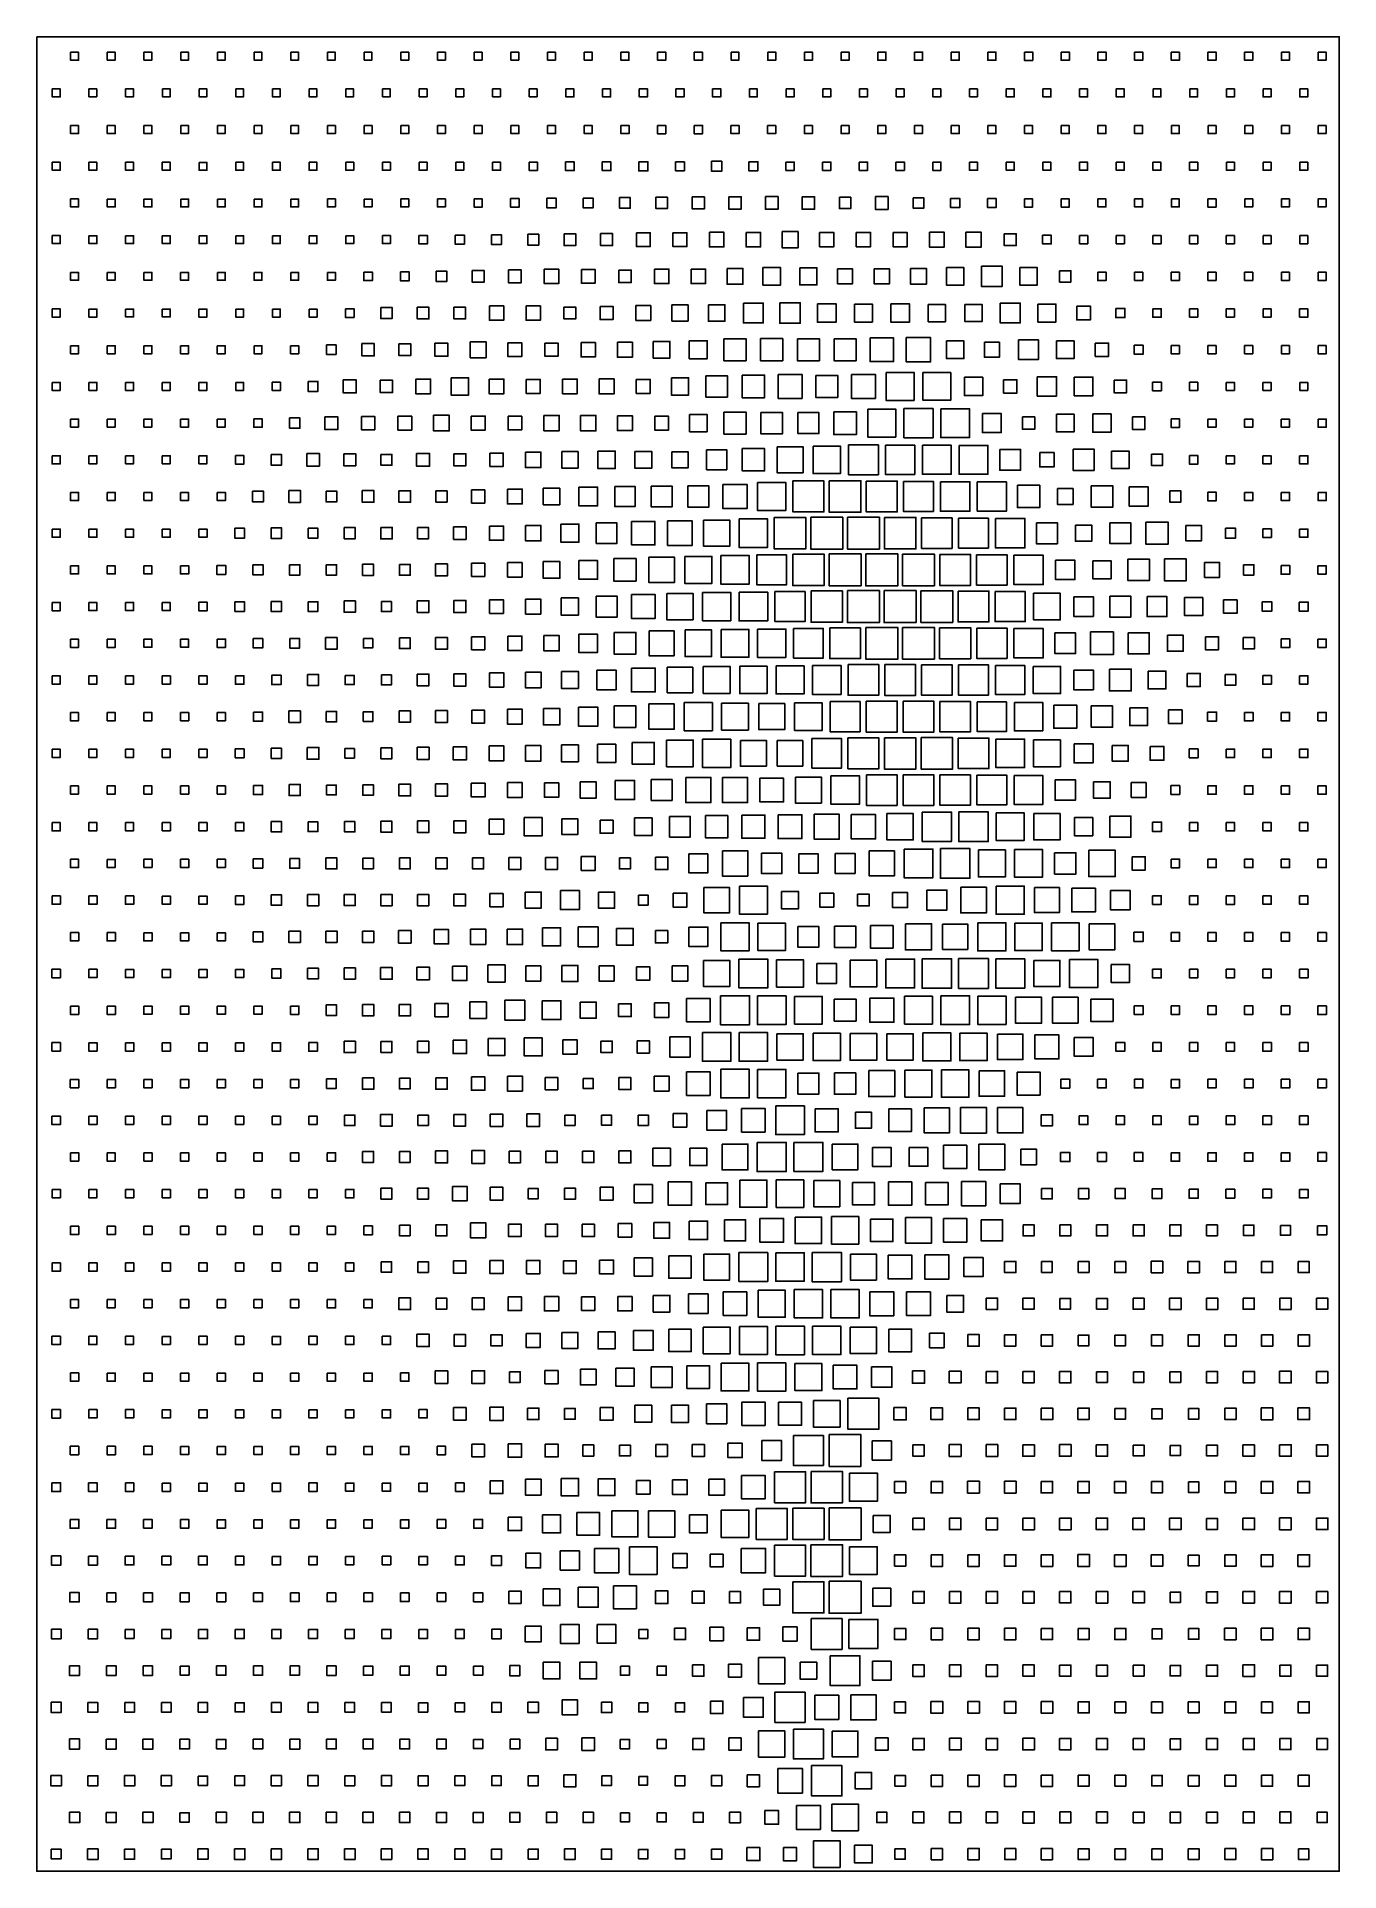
# Model space of a CAD drawing. Extents: x 0 to 454, y 0 to 640.
import ezdxf

# ---------------------------------------------------------------- set-up
doc = ezdxf.new("R2010")
doc.units = 0
doc.layers.get('0').update_dxf_attribs({"linetype": 'CONTINUOUS'})

msp = doc.modelspace()

# ---------------------------------------------------------------- linework, layer by layer
at = {"color": 7}
for points in [[(0, 640), (454.4, 640), (454.4, 0), (0, 0), (0, 640)], [(11.809621, 634.590379), (14.590379, 634.590379), (14.590379, 631.809621), (11.809621, 631.809621), (11.809621, 634.590379)], [(24.618536, 634.581464), (27.381464, 634.581464), (27.381464, 631.818536), (24.618536, 631.818536), (24.618536, 634.581464)], [(37.431477, 634.568523), (40.168523, 634.568523), (40.168523, 631.831477), (37.431477, 631.831477), (37.431477, 634.568523)], [(50.235503, 634.564497), (52.964497, 634.564497), (52.964497, 631.835503), (50.235503, 631.835503), (50.235503, 634.564497)], [(63.040105, 634.559895), (65.759895, 634.559895), (65.759895, 631.840105), (63.040105, 631.840105), (63.040105, 634.559895)], [(75.840105, 634.559895), (78.559895, 634.559895), (78.559895, 631.840105), (75.840105, 631.840105), (75.840105, 634.559895)], [(88.644562, 634.555438), (91.355438, 634.555438), (91.355438, 631.844562), (88.644562, 631.844562), (88.644562, 634.555438)], [(101.443556, 634.556444), (104.156444, 634.556444), (104.156444, 631.843556), (101.443556, 631.843556), (101.443556, 634.556444)], [(114.239529, 634.560471), (116.960471, 634.560471), (116.960471, 631.839529), (114.239529, 631.839529), (114.239529, 634.560471)], [(127.030902, 634.569098), (129.769098, 634.569098), (129.769098, 631.830902), (127.030902, 631.830902), (127.030902, 634.569098)], [(139.831477, 634.568523), (142.568523, 634.568523), (142.568523, 631.831477), (139.831477, 631.831477), (139.831477, 634.568523)], [(152.627451, 634.572549), (155.372549, 634.572549), (155.372549, 631.827451), (152.627451, 631.827451), (152.627451, 634.572549)], [(165.42285, 634.57715), (168.17715, 634.57715), (168.17715, 631.82285), (165.42285, 631.82285), (165.42285, 634.57715)], [(178.22817, 634.57183), (180.97183, 634.57183), (180.97183, 631.82817), (178.22817, 631.82817), (178.22817, 634.57183)], [(191.019111, 634.580889), (193.780889, 634.580889), (193.780889, 631.819111), (191.019111, 631.819111), (191.019111, 634.580889)], [(203.802431, 634.597569), (206.597569, 634.597569), (206.597569, 631.802431), (203.802431, 631.802431), (203.802431, 634.597569)], [(216.588124, 634.611876), (219.411876, 634.611876), (219.411876, 631.788124), (216.588124, 631.788124), (216.588124, 634.611876)], [(229.397471, 634.602529), (232.202529, 634.602529), (232.202529, 631.797471), (229.397471, 631.797471), (229.397471, 634.602529)], [(242.211993, 634.588007), (244.988007, 634.588007), (244.988007, 631.811993), (242.211993, 631.811993), (242.211993, 634.588007)], [(254.996392, 634.603608), (257.803608, 634.603608), (257.803608, 631.796392), (254.996392, 631.796392), (254.996392, 634.603608)], [(267.796392, 634.603608), (270.603608, 634.603608), (270.603608, 631.796392), (267.796392, 631.796392), (267.796392, 634.603608)], [(280.600562, 634.599438), (283.399438, 634.599438), (283.399438, 631.800562), (280.600562, 631.800562), (280.600562, 634.599438)], [(293.377052, 634.622948), (296.222948, 634.622948), (296.222948, 631.777052), (293.377052, 631.777052), (293.377052, 634.622948)], [(306.181725, 634.618275), (309.018275, 634.618275), (309.018275, 631.781725), (306.181725, 631.781725), (306.181725, 634.618275)], [(318.976621, 634.623379), (321.823379, 634.623379), (321.823379, 631.776621), (318.976621, 631.776621), (318.976621, 634.623379)], [(331.776405, 634.623595), (334.623595, 634.623595), (334.623595, 631.776405), (331.776405, 631.776405), (331.776405, 634.623595)], [(344.551601, 634.648399), (347.448399, 634.648399), (347.448399, 631.751601), (344.551601, 631.751601), (344.551601, 634.648399)], [(357.37015, 634.62985), (360.22985, 634.62985), (360.22985, 631.77015), (357.37015, 631.77015), (357.37015, 634.62985)], [(370.175902, 634.624098), (373.024098, 634.624098), (373.024098, 631.775902), (370.175902, 631.775902), (370.175902, 634.624098)], [(382.986902, 634.613098), (385.813098, 634.613098), (385.813098, 631.786902), (382.986902, 631.786902), (382.986902, 634.613098)], [(395.799915, 634.600085), (398.600085, 634.600085), (398.600085, 631.799915), (395.799915, 631.799915), (395.799915, 634.600085)], [(408.57734, 634.62266), (411.42266, 634.62266), (411.42266, 631.77734), (408.57734, 631.77734), (408.57734, 634.62266)], [(421.377484, 634.622516), (424.222516, 634.622516), (424.222516, 631.777484), (421.377484, 631.777484), (421.377484, 634.622516)], [(434.177987, 634.622013), (437.022013, 634.622013), (437.022013, 631.777987), (434.177987, 631.777987), (434.177987, 634.622013)], [(446.995314, 634.604686), (449.804686, 634.604686), (449.804686, 631.795314), (446.995314, 631.795314), (446.995314, 634.604686)], [(5.40258, 621.79742), (8.19742, 621.79742), (8.19742, 619.00258), (5.40258, 619.00258), (5.40258, 621.79742)], [(18.227518, 621.772482), (20.972482, 621.772482), (20.972482, 619.027518), (18.227518, 619.027518), (18.227518, 621.772482)], [(31.027384, 621.772616), (33.772616, 621.772616), (33.772616, 619.027384), (31.027384, 619.027384), (31.027384, 621.772616)], [(43.831765, 621.768235), (46.568235, 621.768235), (46.568235, 619.031765), (43.831765, 619.031765), (43.831765, 621.768235)], [(56.644706, 621.755294), (59.355294, 621.755294), (59.355294, 619.044706), (56.644706, 619.044706), (56.644706, 621.755294)], [(69.439853, 621.760147), (72.160147, 621.760147), (72.160147, 619.039853), (69.439853, 619.039853), (69.439853, 621.760147)], [(82.245919, 621.754081), (84.954081, 621.754081), (84.954081, 619.045919), (82.245919, 619.045919), (82.245919, 621.754081)], [(95.037561, 621.762439), (97.762439, 621.762439), (97.762439, 619.037561), (95.037561, 619.037561), (95.037561, 621.762439)], [(107.838235, 621.761765), (110.561765, 621.761765), (110.561765, 619.038235), (107.838235, 619.038235), (107.838235, 621.761765)], [(120.637696, 621.762304), (123.362304, 621.762304), (123.362304, 619.037696), (120.637696, 619.037696), (120.637696, 621.762304)], [(133.426642, 621.773358), (136.173358, 621.773358), (136.173358, 619.026642), (133.426642, 619.026642), (133.426642, 621.773358)], [(146.220509, 621.779491), (148.979491, 621.779491), (148.979491, 619.020509), (146.220509, 619.020509), (146.220509, 621.779491)], [(159.022598, 621.777402), (161.777402, 621.777402), (161.777402, 619.022598), (159.022598, 619.022598), (159.022598, 621.777402)], [(171.824418, 621.775582), (174.575582, 621.775582), (174.575582, 619.024418), (171.824418, 619.024418), (171.824418, 621.775582)], [(184.614577, 621.785423), (187.385423, 621.785423), (187.385423, 619.014577), (184.614577, 619.014577), (184.614577, 621.785423)], [(197.406556, 621.793444), (200.193444, 621.793444), (200.193444, 619.006556), (197.406556, 619.006556), (197.406556, 621.793444)], [(210.184786, 621.815214), (213.015214, 621.815214), (213.015214, 618.984786), (210.184786, 618.984786), (210.184786, 621.815214)], [(222.976697, 621.823303), (225.823303, 621.823303), (225.823303, 618.976697), (222.976697, 618.976697), (222.976697, 621.823303)], [(235.784853, 621.815147), (238.615147, 621.815147), (238.615147, 618.984853), (235.784853, 618.984853), (235.784853, 621.815147)], [(248.614442, 621.785558), (251.385558, 621.785558), (251.385558, 619.014442), (248.614442, 619.014442), (248.614442, 621.785558)], [(261.405882, 621.794118), (264.194118, 621.794118), (264.194118, 619.005882), (261.405882, 619.005882), (261.405882, 621.794118)], [(274.210668, 621.789332), (276.989332, 621.789332), (276.989332, 619.010668), (274.210668, 619.010668), (274.210668, 621.789332)], [(287.016195, 621.783805), (289.783805, 621.783805), (289.783805, 619.016195), (287.016195, 619.016195), (287.016195, 621.783805)], [(299.823137, 621.776863), (302.576863, 621.776863), (302.576863, 619.023137), (299.823137, 619.023137), (299.823137, 621.776863)], [(312.615588, 621.784412), (315.384412, 621.784412), (315.384412, 619.015588), (312.615588, 619.015588), (312.615588, 621.784412)], [(325.424755, 621.775245), (328.175245, 621.775245), (328.175245, 619.024755), (325.424755, 619.024755), (325.424755, 621.775245)], [(338.218689, 621.781311), (340.981311, 621.781311), (340.981311, 619.018689), (338.218689, 619.018689), (338.218689, 621.781311)], [(351.00905, 621.79095), (353.79095, 621.79095), (353.79095, 619.00905), (351.00905, 619.00905), (351.00905, 621.79095)], [(363.791728, 621.808272), (366.608272, 621.808272), (366.608272, 618.991728), (363.791728, 618.991728), (363.791728, 621.808272)], [(376.605208, 621.794792), (379.394792, 621.794792), (379.394792, 619.005208), (376.605208, 619.005208), (376.605208, 621.794792)], [(389.412218, 621.787782), (392.187782, 621.787782), (392.187782, 619.012218), (389.412218, 619.012218), (389.412218, 621.787782)], [(402.214375, 621.785625), (404.985625, 621.785625), (404.985625, 619.014375), (402.214375, 619.014375), (402.214375, 621.785625)], [(415.014375, 621.785625), (417.785625, 621.785625), (417.785625, 619.014375), (415.014375, 619.014375), (415.014375, 621.785625)], [(427.810263, 621.789737), (430.589737, 621.789737), (430.589737, 619.010263), (427.810263, 619.010263), (427.810263, 621.789737)], [(440.606422, 621.793578), (443.393578, 621.793578), (443.393578, 619.006422), (440.606422, 619.006422), (440.606422, 621.793578)], [(11.805141, 608.994859), (14.594859, 608.994859), (14.594859, 606.205141), (11.805141, 606.205141), (11.805141, 608.994859)], [(24.623002, 608.976998), (27.376998, 608.976998), (27.376998, 606.223002), (24.623002, 606.223002), (24.623002, 608.976998)], [(37.427451, 608.972549), (40.172549, 608.972549), (40.172549, 606.227451), (37.427451, 606.227451), (37.427451, 608.972549)], [(50.233382, 608.966618), (52.966618, 608.966618), (52.966618, 606.233382), (50.233382, 606.233382), (50.233382, 608.966618)], [(63.032843, 608.967157), (65.767157, 608.967157), (65.767157, 606.232843), (63.032843, 606.232843), (63.032843, 608.967157)], [(75.832843, 608.967157), (78.567157, 608.967157), (78.567157, 606.232843), (75.832843, 606.232843), (75.832843, 608.967157)], [(88.635539, 608.964461), (91.364461, 608.964461), (91.364461, 606.235539), (88.635539, 606.235539), (88.635539, 608.964461)], [(101.423137, 608.976863), (104.176863, 608.976863), (104.176863, 606.223137), (101.423137, 606.223137), (101.423137, 608.976863)], [(114.22799, 608.97201), (116.97201, 608.97201), (116.97201, 606.22799), (114.22799, 606.22799), (114.22799, 608.97201)], [(127.025294, 608.974706), (129.774706, 608.974706), (129.774706, 606.225294), (127.025294, 606.225294), (127.025294, 608.974706)], [(139.819363, 608.980637), (142.580637, 608.980637), (142.580637, 606.219363), (139.819363, 606.219363), (139.819363, 608.980637)], [(152.605882, 608.994118), (155.394118, 608.994118), (155.394118, 606.205882), (152.605882, 606.205882), (152.605882, 608.994118)], [(165.405411, 608.994589), (168.194589, 608.994589), (168.194589, 606.205411), (165.405411, 606.205411), (165.405411, 608.994589)], [(178.197794, 609.002206), (181.002206, 609.002206), (181.002206, 606.197794), (178.197794, 606.197794), (178.197794, 609.002206)], [(190.985662, 609.014338), (193.814338, 609.014338), (193.814338, 606.185662), (190.985662, 606.185662), (190.985662, 609.014338)], [(203.778787, 609.021213), (206.621213, 609.021213), (206.621213, 606.178787), (203.778787, 606.178787), (203.778787, 609.021213)], [(216.544277, 609.055723), (219.455723, 609.055723), (219.455723, 606.144277), (216.544277, 606.144277), (216.544277, 609.055723)], [(229.328235, 609.071765), (232.271765, 609.071765), (232.271765, 606.128235), (229.328235, 606.128235), (229.328235, 609.071765)], [(242.182022, 609.017978), (245.017978, 609.017978), (245.017978, 606.182022), (242.182022, 606.182022), (242.182022, 609.017978)], [(254.989908, 609.010092), (257.810092, 609.010092), (257.810092, 606.189908), (254.989908, 606.189908), (254.989908, 609.010092)], [(267.798401, 609.001599), (270.601599, 609.001599), (270.601599, 606.198401), (267.798401, 606.198401), (267.798401, 609.001599)], [(280.599277, 609.000723), (283.400723, 609.000723), (283.400723, 606.199277), (280.599277, 606.199277), (280.599277, 609.000723)], [(293.401569, 608.998431), (296.198431, 608.998431), (296.198431, 606.201569), (293.401569, 606.201569), (293.401569, 608.998431)], [(306.200355, 608.999645), (308.999645, 608.999645), (308.999645, 606.200355), (306.200355, 606.200355), (306.200355, 608.999645)], [(319.00258, 608.99742), (321.79742, 608.99742), (321.79742, 606.20258), (319.00258, 606.20258), (319.00258, 608.99742)], [(331.797794, 609.002206), (334.602206, 609.002206), (334.602206, 606.197794), (331.797794, 606.197794), (331.797794, 609.002206)], [(344.603254, 608.996746), (347.396746, 608.996746), (347.396746, 606.203254), (344.603254, 606.203254), (344.603254, 608.996746)], [(357.405882, 608.994118), (360.194118, 608.994118), (360.194118, 606.205882), (357.405882, 606.205882), (357.405882, 608.994118)], [(370.199277, 609.000723), (373.000723, 609.000723), (373.000723, 606.199277), (370.199277, 606.199277), (370.199277, 609.000723)], [(382.997322, 609.002678), (385.802678, 609.002678), (385.802678, 606.197322), (382.997322, 606.197322), (382.997322, 609.002678)], [(395.809657, 608.990343), (398.590343, 608.990343), (398.590343, 606.209657), (395.809657, 606.209657), (395.809657, 608.990343)], [(408.6106, 608.9894), (411.3894, 608.9894), (411.3894, 606.2106), (408.6106, 606.2106), (408.6106, 608.9894)], [(421.410466, 608.989534), (424.189534, 608.989534), (424.189534, 606.210466), (421.410466, 606.210466), (421.410466, 608.989534)], [(434.210129, 608.989871), (436.989871, 608.989871), (436.989871, 606.210129), (434.210129, 606.210129), (434.210129, 608.989871)], [(447.010196, 608.989804), (449.789804, 608.989804), (449.789804, 606.210196), (447.010196, 606.210196), (447.010196, 608.989804)], [(5.398468, 596.201532), (8.201532, 596.201532), (8.201532, 593.398468), (5.398468, 593.398468), (5.398468, 596.201532)], [(18.227451, 596.172549), (20.972549, 596.172549), (20.972549, 593.427451), (18.227451, 593.427451), (18.227451, 596.172549)], [(31.028462, 596.171538), (33.771538, 596.171538), (33.771538, 593.428462), (31.028462, 593.428462), (31.028462, 596.171538)], [(43.827451, 596.172549), (46.572549, 596.172549), (46.572549, 593.427451), (43.827451, 593.427451), (43.827451, 596.172549)], [(56.631495, 596.168505), (59.368505, 596.168505), (59.368505, 593.431495), (56.631495, 593.431495), (56.631495, 596.168505)], [(69.423879, 596.176121), (72.176121, 596.176121), (72.176121, 593.423879), (69.423879, 593.423879), (69.423879, 596.176121)], [(82.227451, 596.172549), (84.972549, 596.172549), (84.972549, 593.427451), (82.227451, 593.427451), (82.227451, 596.172549)], [(95.027249, 596.172751), (97.772751, 596.172751), (97.772751, 593.427249), (95.027249, 593.427249), (95.027249, 596.172751)], [(107.819902, 596.180098), (110.580098, 596.180098), (110.580098, 593.419902), (107.819902, 593.419902), (107.819902, 596.180098)], [(120.62152, 596.17848), (123.37848, 596.17848), (123.37848, 593.42152), (120.62152, 593.42152), (120.62152, 596.17848)], [(133.415049, 596.184951), (136.184951, 596.184951), (136.184951, 593.415049), (133.415049, 593.415049), (133.415049, 596.184951)], [(146.210196, 596.189804), (148.989804, 596.189804), (148.989804, 593.410196), (146.210196, 593.410196), (146.210196, 596.189804)], [(158.992604, 596.207396), (161.807396, 596.207396), (161.807396, 593.392604), (158.992604, 593.392604), (158.992604, 596.207396)], [(171.746636, 596.253364), (174.653364, 596.253364), (174.653364, 593.346636), (171.746636, 593.346636), (171.746636, 596.253364)], [(184.480784, 596.319216), (187.519216, 596.319216), (187.519216, 593.280784), (184.480784, 593.280784), (184.480784, 596.319216)], [(197.290423, 596.309577), (200.309577, 596.309577), (200.309577, 593.290423), (197.290423, 593.290423), (197.290423, 596.309577)], [(209.998891, 596.401109), (213.201109, 596.401109), (213.201109, 593.198891), (209.998891, 593.198891), (209.998891, 596.401109)], [(222.856924, 596.343076), (225.943076, 596.343076), (225.943076, 593.256924), (222.856924, 593.256924), (222.856924, 596.343076)], [(235.450472, 596.549528), (238.949528, 596.549528), (238.949528, 593.050472), (235.450472, 593.050472), (235.450472, 596.549528)], [(248.417629, 596.382371), (251.582371, 596.382371), (251.582371, 593.217629), (248.417629, 593.217629), (248.417629, 596.382371)], [(261.330999, 596.269001), (264.269001, 596.269001), (264.269001, 593.330999), (261.330999, 593.330999), (261.330999, 596.269001)], [(274.125404, 596.274596), (277.074596, 596.274596), (277.074596, 593.325404), (274.125404, 593.325404), (274.125404, 596.274596)], [(286.930392, 596.269608), (289.869608, 596.269608), (289.869608, 593.330392), (286.930392, 593.330392), (286.930392, 596.269608)], [(299.723854, 596.276146), (302.676146, 596.276146), (302.676146, 593.323854), (299.723854, 593.323854), (299.723854, 596.276146)], [(312.552096, 596.247904), (315.447904, 596.247904), (315.447904, 593.352096), (312.552096, 593.352096), (312.552096, 596.247904)], [(325.384314, 596.215686), (328.215686, 596.215686), (328.215686, 593.384314), (325.384314, 593.384314), (325.384314, 596.215686)], [(338.192335, 596.207665), (341.007665, 596.207665), (341.007665, 593.392335), (338.192335, 593.392335), (338.192335, 596.207665)], [(350.998738, 596.201262), (353.801262, 596.201262), (353.801262, 593.398738), (350.998738, 593.398738), (350.998738, 596.201262)], [(363.789706, 596.210294), (366.610294, 596.210294), (366.610294, 593.389706), (363.789706, 593.389706), (363.789706, 596.210294)], [(376.592941, 596.207059), (379.407059, 596.207059), (379.407059, 593.392941), (376.592941, 593.392941), (376.592941, 596.207059)], [(389.405882, 596.194118), (392.194118, 596.194118), (392.194118, 593.405882), (389.405882, 593.405882), (389.405882, 596.194118)], [(402.19348, 596.20652), (405.00652, 596.20652), (405.00652, 593.39348), (402.19348, 593.39348), (402.19348, 596.20652)], [(414.998333, 596.201667), (417.801667, 596.201667), (417.801667, 593.398333), (414.998333, 593.398333), (414.998333, 596.201667)], [(427.806961, 596.193039), (430.593039, 596.193039), (430.593039, 593.406961), (427.806961, 593.406961), (427.806961, 596.193039)], [(440.609724, 596.190276), (443.390276, 596.190276), (443.390276, 593.409724), (440.609724, 593.409724), (440.609724, 596.190276)], [(11.813431, 583.386569), (14.586569, 583.386569), (14.586569, 580.613431), (11.813431, 580.613431), (11.813431, 583.386569)], [(24.623137, 583.376863), (27.376863, 583.376863), (27.376863, 580.623137), (24.623137, 580.623137), (24.623137, 583.376863)], [(37.427451, 583.372549), (40.172549, 583.372549), (40.172549, 580.627451), (37.427451, 580.627451), (37.427451, 583.372549)], [(50.226373, 583.373627), (52.973627, 583.373627), (52.973627, 580.626373), (50.226373, 580.626373), (50.226373, 583.373627)], [(63.026979, 583.373021), (65.773021, 583.373021), (65.773021, 580.626979), (63.026979, 580.626979), (63.026979, 583.373021)], [(75.831225, 583.368775), (78.568775, 583.368775), (78.568775, 580.631225), (75.831225, 580.631225), (75.831225, 583.368775)], [(88.627518, 583.372482), (91.372482, 583.372482), (91.372482, 580.627518), (88.627518, 580.627518), (88.627518, 583.372482)], [(101.415116, 583.384884), (104.184884, 583.384884), (104.184884, 580.615116), (101.415116, 580.615116), (101.415116, 583.384884)], [(114.226912, 583.373088), (116.973088, 583.373088), (116.973088, 580.626912), (114.226912, 580.626912), (114.226912, 583.373088)], [(127.019363, 583.380637), (129.780637, 583.380637), (129.780637, 580.619363), (127.019363, 580.619363), (127.019363, 583.380637)], [(139.806422, 583.393578), (142.593578, 583.393578), (142.593578, 580.606422), (139.806422, 580.606422), (139.806422, 583.393578)], [(152.57144, 583.42856), (155.42856, 583.42856), (155.42856, 580.57144), (152.57144, 580.57144), (152.57144, 583.42856)], [(165.300938, 583.499063), (168.299063, 583.499063), (168.299063, 580.500937), (165.300938, 580.500937), (165.300938, 583.499063)], [(177.948339, 583.651661), (181.251661, 583.651661), (181.251661, 580.348339), (177.948339, 580.348339), (177.948339, 583.651661)], [(190.684914, 583.715086), (194.115086, 583.715086), (194.115086, 580.284914), (190.684914, 580.284914), (190.684914, 583.715086)], [(203.34546, 583.85454), (207.05454, 583.85454), (207.05454, 580.14546), (203.34546, 580.14546), (203.34546, 583.85454)], [(216.009105, 583.990895), (219.990895, 583.990895), (219.990895, 580.009105), (216.009105, 580.009105), (216.009105, 583.990895)], [(228.698903, 584.101097), (232.901097, 584.101097), (232.901097, 579.898903), (228.698903, 579.898903), (228.698903, 584.101097)], [(241.433186, 584.166814), (245.766814, 584.166814), (245.766814, 579.833186), (241.433186, 579.833186), (241.433186, 584.166814)], [(254.18614, 584.21386), (258.61386, 584.21386), (258.61386, 579.78614), (254.18614, 579.78614), (254.18614, 584.21386)], [(267.021121, 584.178879), (271.378879, 584.178879), (271.378879, 579.821121), (267.021121, 579.821121), (267.021121, 584.178879)], [(280.008836, 583.991164), (283.991164, 583.991164), (283.991164, 580.008836), (280.008836, 580.008836), (280.008836, 583.991164)], [(292.574681, 584.225319), (297.025319, 584.225319), (297.025319, 579.774681), (292.574681, 579.774681), (292.574681, 584.225319)], [(305.780441, 583.819559), (309.419559, 583.819559), (309.419559, 580.180441), (305.780441, 580.180441), (305.780441, 583.819559)], [(318.796667, 583.603333), (322.003333, 583.603333), (322.003333, 580.396667), (318.796667, 580.396667), (318.796667, 583.603333)], [(331.667304, 583.532696), (334.732696, 583.532696), (334.732696, 580.467304), (331.667304, 580.467304), (331.667304, 583.532696)], [(344.568474, 583.431526), (347.431526, 583.431526), (347.431526, 580.568474), (344.568474, 580.568474), (344.568474, 583.431526)], [(357.385931, 583.414069), (360.214069, 583.414069), (360.214069, 580.585931), (357.385931, 580.585931), (357.385931, 583.414069)], [(370.19065, 583.40935), (373.00935, 583.40935), (373.00935, 580.59065), (370.19065, 580.59065), (370.19065, 583.40935)], [(383.006422, 583.393578), (385.793578, 583.393578), (385.793578, 580.606422), (383.006422, 580.606422), (383.006422, 583.393578)], [(395.806422, 583.393578), (398.593578, 583.393578), (398.593578, 580.606422), (395.806422, 580.606422), (395.806422, 583.393578)], [(408.588627, 583.411373), (411.411373, 583.411373), (411.411373, 580.588627), (408.588627, 580.588627), (408.588627, 583.411373)], [(421.40049, 583.39951), (424.19951, 583.39951), (424.19951, 580.60049), (421.40049, 580.60049), (421.40049, 583.39951)], [(434.205882, 583.394118), (436.994118, 583.394118), (436.994118, 580.605882), (434.205882, 580.605882), (434.205882, 583.394118)], [(447.002782, 583.397218), (449.797218, 583.397218), (449.797218, 580.602782), (447.002782, 580.602782), (447.002782, 583.397218)], [(5.402108, 570.597892), (8.197892, 570.597892), (8.197892, 567.802108), (5.402108, 567.802108), (5.402108, 570.597892)], [(18.21451, 570.58549), (20.98549, 570.58549), (20.98549, 567.81451), (18.21451, 567.81451), (18.21451, 570.58549)], [(31.023744, 570.576256), (33.776256, 570.576256), (33.776256, 567.823744), (31.023744, 567.823744), (31.023744, 570.576256)], [(43.827451, 570.572549), (46.572549, 570.572549), (46.572549, 567.827451), (43.827451, 567.827451), (43.827451, 570.572549)], [(56.624216, 570.575784), (59.375784, 570.575784), (59.375784, 567.824216), (56.624216, 567.824216), (56.624216, 570.575784)], [(69.427451, 570.572549), (72.172549, 570.572549), (72.172549, 567.827451), (69.427451, 567.827451), (69.427451, 570.572549)], [(82.223676, 570.576324), (84.976324, 570.576324), (84.976324, 567.823676), (82.223676, 567.823676), (82.223676, 570.576324)], [(95.022598, 570.577402), (97.777402, 570.577402), (97.777402, 567.822598), (95.022598, 567.822598), (95.022598, 570.577402)], [(107.823676, 570.576324), (110.576324, 570.576324), (110.576324, 567.823676), (107.823676, 567.823676), (107.823676, 570.576324)], [(120.607702, 570.592298), (123.392298, 570.592298), (123.392298, 567.807702), (120.607702, 567.807702), (120.607702, 570.592298)], [(133.311115, 570.688885), (136.288885, 570.688885), (136.288885, 567.711115), (133.311115, 567.711115), (133.311115, 570.688885)], [(146.023021, 570.776979), (149.176979, 570.776979), (149.176979, 567.623021), (146.023021, 567.623021), (146.023021, 570.776979)], [(158.667996, 570.932004), (162.132004, 570.932004), (162.132004, 567.467996), (158.667996, 567.467996), (158.667996, 570.932004)], [(171.291201, 571.108799), (175.108799, 571.108799), (175.108799, 567.291201), (171.291201, 567.291201), (171.291201, 571.108799)], [(183.945074, 571.254926), (188.054926, 571.254926), (188.054926, 567.145074), (183.945074, 567.145074), (183.945074, 571.254926)], [(196.711373, 571.288627), (200.888627, 571.288627), (200.888627, 567.111373), (196.711373, 567.111373), (196.711373, 571.288627)], [(209.192494, 571.607506), (214.007506, 571.607506), (214.007506, 566.792494), (209.192494, 566.792494), (209.192494, 571.607506)], [(221.965129, 571.634871), (226.834871, 571.634871), (226.834871, 566.765129), (221.965129, 566.765129), (221.965129, 571.634871)], [(234.642794, 571.757206), (239.757206, 571.757206), (239.757206, 566.642794), (234.642794, 566.642794), (234.642794, 571.757206)], [(247.489167, 571.710833), (252.510833, 571.710833), (252.510833, 566.689167), (247.489167, 566.689167), (247.489167, 571.710833)], [(259.999675, 572.000325), (265.600325, 572.000325), (265.600325, 566.399675), (259.999675, 566.399675), (259.999675, 572.000325)], [(273.12435, 571.67565), (278.07565, 571.67565), (278.07565, 566.72435), (273.12435, 566.72435), (273.12435, 571.67565)], [(285.899075, 571.700925), (290.900925, 571.700925), (290.900925, 566.699075), (285.899075, 566.699075), (285.899075, 571.700925)], [(298.725159, 571.674841), (303.674841, 571.674841), (303.674841, 566.725159), (298.725159, 566.725159), (298.725159, 571.674841)], [(311.425876, 571.774124), (316.574124, 571.774124), (316.574124, 566.625876), (311.425876, 566.625876), (311.425876, 571.774124)], [(324.145533, 571.854467), (329.454467, 571.854467), (329.454467, 566.545533), (324.145533, 566.545533), (324.145533, 571.854467)], [(337.519326, 571.280674), (341.680674, 571.280674), (341.680674, 567.119326), (337.519326, 567.119326), (337.519326, 571.280674)], [(350.886985, 570.713015), (353.913015, 570.713015), (353.913015, 567.686985), (350.886985, 567.686985), (350.886985, 570.713015)], [(363.780539, 570.619461), (366.619461, 570.619461), (366.619461, 567.780539), (363.780539, 567.780539), (363.780539, 570.619461)], [(376.57508, 570.62492), (379.42492, 570.62492), (379.42492, 567.77508), (376.57508, 567.77508), (376.57508, 570.62492)], [(389.385392, 570.614608), (392.214608, 570.614608), (392.214608, 567.785392), (389.385392, 567.785392), (389.385392, 570.614608)], [(402.188627, 570.611373), (405.011373, 570.611373), (405.011373, 567.788627), (402.188627, 567.788627), (402.188627, 570.611373)], [(414.988627, 570.611373), (417.811373, 570.611373), (417.811373, 567.788627), (414.988627, 567.788627), (414.988627, 570.611373)], [(427.790784, 570.609216), (430.609216, 570.609216), (430.609216, 567.790784), (427.790784, 567.790784), (427.790784, 570.609216)], [(440.589167, 570.610833), (443.410833, 570.610833), (443.410833, 567.789167), (440.589167, 567.789167), (440.589167, 570.610833)], [(11.812353, 557.787647), (14.587647, 557.787647), (14.587647, 555.012353), (11.812353, 555.012353), (11.812353, 557.787647)], [(24.626912, 557.773088), (27.373088, 557.773088), (27.373088, 555.026912), (24.626912, 555.026912), (24.626912, 557.773088)], [(37.420441, 557.779559), (40.179559, 557.779559), (40.179559, 555.020441), (37.420441, 555.020441), (37.420441, 557.779559)], [(50.220643, 557.779357), (52.979357, 557.779357), (52.979357, 555.020643), (50.220643, 555.020643), (50.220643, 557.779357)], [(63.022598, 557.777402), (65.777402, 557.777402), (65.777402, 555.022598), (63.022598, 555.022598), (63.022598, 557.777402)], [(75.82799, 557.77201), (78.57201, 557.77201), (78.57201, 555.02799), (75.82799, 555.02799), (75.82799, 557.77201)], [(88.623676, 557.776324), (91.376324, 557.776324), (91.376324, 555.023676), (88.623676, 555.023676), (88.623676, 557.776324)], [(101.4197, 557.7803), (104.1803, 557.7803), (104.1803, 555.0197), (101.4197, 555.0197), (101.4197, 557.7803)], [(114.105925, 557.894075), (117.094075, 557.894075), (117.094075, 554.905925), (114.105925, 554.905925), (114.105925, 557.894075)], [(126.865012, 557.934988), (129.934988, 557.934988), (129.934988, 554.865012), (126.865012, 554.865012), (126.865012, 557.934988)], [(139.375453, 558.224547), (143.024547, 558.224547), (143.024547, 554.575453), (139.375453, 554.575453), (139.375453, 558.224547)], [(151.914203, 558.485797), (156.085797, 558.485797), (156.085797, 554.314203), (151.914203, 554.314203), (151.914203, 558.485797)], [(164.564234, 558.635766), (169.035766, 558.635766), (169.035766, 554.164234), (164.564234, 554.164234), (164.564234, 558.635766)], [(177.059779, 558.940221), (182.140221, 558.940221), (182.140221, 553.859779), (177.059779, 553.859779), (177.059779, 558.940221)], [(190.003278, 558.796722), (194.796722, 558.796722), (194.796722, 554.003278), (190.003278, 554.003278), (190.003278, 558.796722)], [(203.017077, 558.582923), (207.382923, 558.582923), (207.382923, 554.217077), (203.017077, 554.217077), (203.017077, 558.582923)], [(215.464767, 558.935233), (220.535233, 558.935233), (220.535233, 553.864767), (215.464767, 553.864767), (215.464767, 558.935233)], [(228.259914, 558.940086), (233.340086, 558.940086), (233.340086, 553.859914), (228.259914, 553.859914), (228.259914, 558.940086)], [(240.857169, 559.142831), (246.342831, 559.142831), (246.342831, 553.657169), (240.857169, 553.657169), (240.857169, 559.142831)], [(253.330337, 559.469663), (259.469663, 559.469663), (259.469663, 553.330337), (253.330337, 553.330337), (253.330337, 559.469663)], [(266.203805, 559.396195), (272.196195, 559.396195), (272.196195, 553.403805), (266.203805, 553.403805), (266.203805, 559.396195)], [(279.391771, 559.008229), (284.608229, 559.008229), (284.608229, 553.791771), (279.391771, 553.791771), (279.391771, 559.008229)], [(292.152206, 559.047794), (297.447794, 559.047794), (297.447794, 553.752206), (292.152206, 553.752206), (292.152206, 559.047794)], [(304.816526, 559.183474), (310.383474, 559.183474), (310.383474, 553.616526), (304.816526, 553.616526), (304.816526, 559.183474)], [(317.351164, 559.448836), (323.448836, 559.448836), (323.448836, 553.351164), (317.351164, 553.351164), (317.351164, 559.448836)], [(329.634865, 559.965135), (336.765135, 559.965135), (336.765135, 552.834865), (329.634865, 552.834865), (329.634865, 559.965135)], [(342.94894, 559.45106), (349.05106, 559.45106), (349.05106, 553.34894), (342.94894, 553.34894), (342.94894, 559.45106)], [(356.824136, 558.375864), (360.775864, 558.375864), (360.775864, 554.424136), (356.824136, 554.424136), (356.824136, 558.375864)], [(370.140435, 557.859565), (373.059565, 557.859565), (373.059565, 554.940435), (370.140435, 554.940435), (370.140435, 557.859565)], [(382.98, 557.82), (385.82, 557.82), (385.82, 554.98), (382.98, 554.98), (382.98, 557.82)], [(395.78182, 557.81818), (398.61818, 557.81818), (398.61818, 554.98182), (395.78182, 554.98182), (395.78182, 557.81818)], [(408.584853, 557.815147), (411.415147, 557.815147), (411.415147, 554.984853), (408.584853, 554.984853), (408.584853, 557.815147)], [(421.380674, 557.819326), (424.219326, 557.819326), (424.219326, 554.980674), (421.380674, 554.980674), (421.380674, 557.819326)], [(434.183977, 557.816023), (437.016023, 557.816023), (437.016023, 554.983977), (434.183977, 554.983977), (434.183977, 557.816023)], [(446.968407, 557.831593), (449.831593, 557.831593), (449.831593, 554.968407), (446.968407, 554.968407), (446.968407, 557.831593)], [(5.388088, 545.011912), (8.211912, 545.011912), (8.211912, 542.188088), (5.388088, 542.188088), (5.388088, 545.011912)], [(18.210196, 544.989804), (20.989804, 544.989804), (20.989804, 542.210196), (18.210196, 542.210196), (18.210196, 544.989804)], [(31.023676, 544.976324), (33.776324, 544.976324), (33.776324, 542.223676), (31.023676, 542.223676), (31.023676, 544.976324)], [(43.821991, 544.978009), (46.578009, 544.978009), (46.578009, 542.221991), (43.821991, 542.221991), (43.821991, 544.978009)], [(56.613971, 544.986029), (59.386029, 544.986029), (59.386029, 542.213971), (56.613971, 542.213971), (56.613971, 544.986029)], [(69.409657, 544.990343), (72.190343, 544.990343), (72.190343, 542.209657), (69.409657, 542.209657), (69.409657, 544.990343)], [(82.211544, 544.988456), (84.988456, 544.988456), (84.988456, 542.211544), (82.211544, 542.211544), (82.211544, 544.988456)], [(95.003186, 544.996814), (97.796814, 544.996814), (97.796814, 542.203186), (95.003186, 542.203186), (95.003186, 544.996814)], [(107.677482, 545.122518), (110.722518, 545.122518), (110.722518, 542.077482), (107.677482, 542.077482), (107.677482, 545.122518)], [(120.042469, 545.557531), (123.957531, 545.557531), (123.957531, 541.642469), (120.042469, 541.642469), (120.042469, 545.557531)], [(132.769271, 545.630729), (136.830729, 545.630729), (136.830729, 541.569271), (132.769271, 541.569271), (132.769271, 545.630729)], [(145.561924, 545.638076), (149.638076, 545.638076), (149.638076, 541.561924), (145.561924, 541.561924), (145.561924, 545.638076)], [(157.899007, 546.100993), (162.900993, 546.100993), (162.900993, 541.099007), (157.899007, 541.099007), (157.899007, 546.100993)], [(170.706422, 546.093578), (175.693578, 546.093578), (175.693578, 541.106422), (170.706422, 541.106422), (170.706422, 546.093578)], [(183.936042, 545.663958), (188.063958, 545.663958), (188.063958, 541.536042), (183.936042, 541.536042), (183.936042, 545.663958)], [(196.514154, 545.885846), (201.085846, 545.885846), (201.085846, 541.314154), (196.514154, 541.314154), (196.514154, 545.885846)], [(209.003903, 546.196097), (214.196097, 546.196097), (214.196097, 541.003903), (209.003903, 541.003903), (209.003903, 546.196097)], [(221.575141, 546.424859), (227.224859, 546.424859), (227.224859, 540.775141), (221.575141, 540.775141), (221.575141, 546.424859)], [(234.304301, 546.495699), (240.095699, 546.495699), (240.095699, 540.704301), (234.304301, 540.704301), (234.304301, 546.495699)], [(246.558143, 547.041857), (253.441857, 547.041857), (253.441857, 540.158143), (246.558143, 540.158143), (246.558143, 547.041857)], [(259.234865, 547.165135), (266.365135, 547.165135), (266.365135, 540.034865), (259.234865, 540.034865), (259.234865, 547.165135)], [(272.363382, 546.836618), (278.836618, 546.836618), (278.836618, 540.363382), (272.363382, 540.363382), (272.363382, 546.836618)], [(285.252083, 546.747917), (291.547917, 546.747917), (291.547917, 540.452083), (285.252083, 540.452083), (285.252083, 546.747917)], [(297.988928, 546.811072), (304.411072, 546.811072), (304.411072, 540.388928), (297.988928, 540.388928), (297.988928, 546.811072)], [(310.98345, 546.61655), (317.01655, 546.61655), (317.01655, 540.58345), (310.98345, 540.58345), (310.98345, 546.61655)], [(323.79538, 546.60462), (329.80462, 546.60462), (329.80462, 540.59538), (323.79538, 540.59538), (323.79538, 546.60462)], [(336.126532, 547.073468), (343.073468, 547.073468), (343.073468, 540.126532), (336.126532, 540.126532), (336.126532, 547.073468)], [(349.252757, 546.747243), (355.547243, 546.747243), (355.547243, 540.452757), (349.252757, 540.452757), (349.252757, 546.747243)], [(362.803009, 545.996991), (367.596991, 545.996991), (367.596991, 541.203009), (362.803009, 541.203009), (362.803009, 545.996991)], [(376.404485, 545.195515), (379.595515, 545.195515), (379.595515, 542.004485), (376.404485, 542.004485), (376.404485, 545.195515)], [(389.31617, 545.08383), (392.28383, 545.08383), (392.28383, 542.11617), (389.31617, 542.11617), (389.31617, 545.08383)], [(402.184853, 545.015147), (405.015147, 545.015147), (405.015147, 542.184853), (402.184853, 542.184853), (402.184853, 545.015147)], [(414.980539, 545.019461), (417.819461, 545.019461), (417.819461, 542.180539), (414.980539, 542.180539), (414.980539, 545.019461)], [(427.792941, 545.007059), (430.607059, 545.007059), (430.607059, 542.192941), (427.792941, 542.192941), (427.792941, 545.007059)], [(440.562004, 545.037996), (443.437996, 545.037996), (443.437996, 542.162004), (440.562004, 542.162004), (440.562004, 545.037996)], [(11.805815, 532.194185), (14.594185, 532.194185), (14.594185, 529.405815), (11.805815, 529.405815), (11.805815, 532.194185)], [(24.610803, 532.189197), (27.389197, 532.189197), (27.389197, 529.410803), (24.610803, 529.410803), (24.610803, 532.189197)], [(37.419969, 532.180031), (40.180031, 532.180031), (40.180031, 529.419969), (37.419969, 529.419969), (37.419969, 532.180031)], [(50.210735, 532.189265), (52.989265, 532.189265), (52.989265, 529.410735), (50.210735, 529.410735), (50.210735, 532.189265)], [(63.008039, 532.191961), (65.791961, 532.191961), (65.791961, 529.408039), (63.008039, 529.408039), (63.008039, 532.191961)], [(75.810735, 532.189265), (78.589265, 532.189265), (78.589265, 529.410735), (75.810735, 529.410735), (75.810735, 532.189265)], [(88.591054, 532.208946), (91.408946, 532.208946), (91.408946, 529.391054), (88.591054, 529.391054), (88.591054, 532.208946)], [(101.137286, 532.462714), (104.462714, 532.462714), (104.462714, 529.137286), (101.137286, 529.137286), (101.137286, 532.462714)], [(113.442016, 532.957984), (117.757984, 532.957984), (117.757984, 528.642016), (113.442016, 528.642016), (113.442016, 532.957984)], [(126.333952, 532.866048), (130.466048, 532.866048), (130.466048, 528.733952), (126.333952, 528.733952), (126.333952, 532.866048)], [(138.922445, 533.077555), (143.477555, 533.077555), (143.477555, 528.522445), (138.922445, 528.522445), (138.922445, 533.077555)], [(151.226299, 533.573701), (156.773701, 533.573701), (156.773701, 528.026299), (151.226299, 528.026299), (151.226299, 533.573701)], [(164.390202, 533.209798), (169.209798, 533.209798), (169.209798, 528.390202), (164.390202, 528.390202), (164.390202, 533.209798)], [(177.295754, 533.104246), (181.904246, 533.104246), (181.904246, 528.495754), (177.295754, 528.495754), (177.295754, 533.104246)], [(189.909522, 533.290478), (194.890478, 533.290478), (194.890478, 528.309522), (189.909522, 528.309522), (189.909522, 533.290478)], [(202.576538, 533.423462), (207.823462, 533.423462), (207.823462, 528.176538), (202.576538, 528.176538), (202.576538, 533.423462)], [(215.088597, 533.711403), (220.911403, 533.711403), (220.911403, 527.888597), (215.088597, 527.888597), (215.088597, 533.711403)], [(227.663339, 533.936661), (233.936661, 533.936661), (233.936661, 527.663339), (227.663339, 527.663339), (227.663339, 533.936661)], [(239.7447, 534.6553), (247.4553, 534.6553), (247.4553, 526.9447), (239.7447, 526.9447), (239.7447, 534.6553)], [(252.528051, 534.671949), (260.271949, 534.671949), (260.271949, 526.928051), (252.528051, 526.928051), (252.528051, 534.671949)], [(265.378805, 534.621195), (273.021195, 534.621195), (273.021195, 526.978805), (265.378805, 526.978805), (265.378805, 534.621195)], [(278.172672, 534.627328), (285.827328, 534.627328), (285.827328, 526.972672), (278.172672, 526.972672), (278.172672, 534.627328)], [(290.690392, 534.909608), (298.909608, 534.909608), (298.909608, 526.690392), (290.690392, 526.690392), (290.690392, 534.909608)], [(303.356734, 535.043266), (311.843266, 535.043266), (311.843266, 526.556734), (303.356734, 526.556734), (303.356734, 535.043266)], [(317.335662, 533.864338), (323.464338, 533.864338), (323.464338, 527.735662), (317.335662, 527.735662), (317.335662, 533.864338)], [(330.591703, 533.408297), (335.808297, 533.408297), (335.808297, 528.191703), (330.591703, 528.191703), (330.591703, 533.408297)], [(342.54527, 534.25473), (349.45473, 534.25473), (349.45473, 527.34527), (342.54527, 527.34527), (342.54527, 534.25473)], [(355.719755, 533.880245), (361.880245, 533.880245), (361.880245, 527.719755), (355.719755, 527.719755), (355.719755, 533.880245)], [(369.28962, 533.11038), (373.91038, 533.11038), (373.91038, 528.48962), (369.28962, 528.48962), (369.28962, 533.11038)], [(382.844522, 532.355478), (385.955478, 532.355478), (385.955478, 529.244522), (382.844522, 529.244522), (382.844522, 532.355478)], [(395.762947, 532.237053), (398.637053, 532.237053), (398.637053, 529.362947), (395.762947, 529.362947), (395.762947, 532.237053)], [(408.575686, 532.224314), (411.424314, 532.224314), (411.424314, 529.375686), (408.575686, 529.375686), (408.575686, 532.224314)], [(421.376091, 532.223909), (424.223909, 532.223909), (424.223909, 529.376091), (421.376091, 529.376091), (421.376091, 532.223909)], [(434.183303, 532.216697), (437.016697, 532.216697), (437.016697, 529.383303), (434.183303, 529.383303), (434.183303, 532.216697)], [(446.98, 532.22), (449.82, 532.22), (449.82, 529.38), (446.98, 529.38), (446.98, 532.22)], [(5.389234, 519.410766), (8.210766, 519.410766), (8.210766, 516.589234), (5.389234, 516.589234), (5.389234, 519.410766)], [(18.210803, 519.389197), (20.989197, 519.389197), (20.989197, 516.610803), (18.210803, 516.610803), (18.210803, 519.389197)], [(31.010803, 519.389197), (33.789197, 519.389197), (33.789197, 516.610803), (31.010803, 516.610803), (31.010803, 519.389197)], [(43.806624, 519.393376), (46.593376, 519.393376), (46.593376, 516.606624), (43.806624, 516.606624), (43.806624, 519.393376)], [(56.610196, 519.389804), (59.389804, 519.389804), (59.389804, 516.610196), (56.610196, 516.610196), (56.610196, 519.389804)], [(69.410196, 519.389804), (72.189804, 519.389804), (72.189804, 516.610196), (69.410196, 516.610196), (69.410196, 519.389804)], [(82.168272, 519.431728), (85.031728, 519.431728), (85.031728, 516.568272), (82.168272, 516.568272), (82.168272, 519.431728)], [(94.678309, 519.721691), (98.121691, 519.721691), (98.121691, 516.278309), (94.678309, 516.278309), (94.678309, 519.721691)], [(106.923119, 520.276881), (111.476881, 520.276881), (111.476881, 515.723119), (106.923119, 515.723119), (106.923119, 520.276881)], [(119.844038, 520.155962), (124.155962, 520.155962), (124.155962, 515.844038), (119.844038, 515.844038), (119.844038, 520.155962)], [(132.224596, 520.575404), (137.375404, 520.575404), (137.375404, 515.424596), (132.224596, 515.424596), (132.224596, 520.575404)], [(144.561746, 521.038254), (150.638254, 521.038254), (150.638254, 514.961746), (144.561746, 514.961746), (144.561746, 521.038254)], [(157.838683, 520.561317), (162.961317, 520.561317), (162.961317, 515.438683), (157.838683, 515.438683), (157.838683, 520.561317)], [(170.741471, 520.458529), (175.658529, 520.458529), (175.658529, 515.541471), (170.741471, 515.541471), (170.741471, 520.458529)], [(183.461801, 520.538199), (188.538199, 520.538199), (188.538199, 515.461801), (183.461801, 515.461801), (183.461801, 520.538199)], [(196.191097, 520.608903), (201.408903, 520.608903), (201.408903, 515.391097), (196.191097, 515.391097), (196.191097, 520.608903)], [(209.151311, 520.448689), (214.048689, 520.448689), (214.048689, 515.551311), (209.151311, 515.551311), (209.151311, 520.448689)], [(221.396054, 521.003946), (227.403946, 521.003946), (227.403946, 514.996054), (221.396054, 514.996054), (221.396054, 521.003946)], [(233.472763, 521.727237), (240.927237, 521.727237), (240.927237, 514.272763), (233.472763, 514.272763), (233.472763, 521.727237)], [(246.068333, 521.931667), (253.931667, 521.931667), (253.931667, 514.068333), (246.068333, 514.068333), (246.068333, 521.931667)], [(258.600613, 522.199387), (266.999387, 522.199387), (266.999387, 513.800613), (258.600613, 513.800613), (258.600613, 522.199387)], [(271.786759, 521.813241), (279.413241, 521.813241), (279.413241, 514.186759), (271.786759, 514.186759), (271.786759, 521.813241)], [(284.215172, 522.184828), (292.584828, 522.184828), (292.584828, 513.815172), (284.215172, 513.815172), (284.215172, 522.184828)], [(296.313248, 522.886752), (306.086752, 522.886752), (306.086752, 513.113248), (296.313248, 513.113248), (296.313248, 522.886752)], [(309.159283, 522.840717), (318.840717, 522.840717), (318.840717, 513.159283), (309.159283, 513.159283), (309.159283, 522.840717)], [(323.599308, 521.200692), (330.000692, 521.200692), (330.000692, 514.799308), (323.599308, 514.799308), (323.599308, 521.200692)], [(337.260772, 520.339228), (341.939228, 520.339228), (341.939228, 515.660772), (337.260772, 515.660772), (337.260772, 520.339228)], [(349.020086, 521.379914), (355.779914, 521.379914), (355.779914, 514.620086), (349.020086, 514.620086), (349.020086, 521.379914)], [(361.963652, 521.236348), (368.436348, 521.236348), (368.436348, 514.763652), (361.963652, 514.763652), (361.963652, 521.236348)], [(375.812696, 520.187304), (380.187304, 520.187304), (380.187304, 515.812696), (375.812696, 515.812696), (375.812696, 520.187304)], [(389.260025, 519.539975), (392.339975, 519.539975), (392.339975, 516.460025), (389.260025, 516.460025), (389.260025, 519.539975)], [(402.173664, 519.426336), (405.026336, 519.426336), (405.026336, 516.573664), (402.173664, 516.573664), (402.173664, 519.426336)], [(414.976225, 519.423775), (417.823775, 519.423775), (417.823775, 516.576225), (414.976225, 516.576225), (414.976225, 519.423775)], [(427.776765, 519.423235), (430.623235, 519.423235), (430.623235, 516.576765), (427.776765, 516.576765), (427.776765, 519.423235)], [(440.580135, 519.419865), (443.419865, 519.419865), (443.419865, 516.580135), (440.580135, 516.580135), (440.580135, 519.419865)], [(11.802108, 506.597892), (14.597892, 506.597892), (14.597892, 503.802108), (11.802108, 503.802108), (11.802108, 506.597892)], [(24.609118, 506.590882), (27.390882, 506.590882), (27.390882, 503.809118), (24.609118, 503.809118), (24.609118, 506.590882)], [(37.410196, 506.589804), (40.189804, 506.589804), (40.189804, 503.810196), (37.410196, 503.810196), (37.410196, 506.589804)], [(50.209657, 506.590343), (52.990343, 506.590343), (52.990343, 503.809657), (50.209657, 503.809657), (50.209657, 506.590343)], [(63.006893, 506.593107), (65.793107, 506.593107), (65.793107, 503.806893), (63.006893, 503.806893), (63.006893, 506.593107)], [(75.727292, 506.672708), (78.672708, 506.672708), (78.672708, 503.727292), (75.727292, 503.727292), (75.727292, 506.672708)], [(88.191225, 507.008775), (91.808775, 507.008775), (91.808775, 503.391225), (88.191225, 503.391225), (88.191225, 507.008775)], [(100.566661, 507.433339), (105.033339, 507.433339), (105.033339, 502.966661), (100.566661, 502.966661), (100.566661, 507.433339)], [(113.292923, 507.507077), (117.907077, 507.507077), (117.907077, 502.892923), (113.292923, 502.892923), (113.292923, 507.507077)], [(125.994786, 507.605214), (130.805214, 507.605214), (130.805214, 502.794786), (125.994786, 502.794786), (125.994786, 507.605214)], [(138.463842, 507.936158), (143.936158, 507.936158), (143.936158, 502.463842), (138.463842, 502.463842), (138.463842, 507.936158)], [(151.555153, 507.644847), (156.444847, 507.644847), (156.444847, 502.755153), (151.555153, 502.755153), (151.555153, 507.644847)], [(164.411097, 507.588903), (169.188903, 507.588903), (169.188903, 502.811097), (164.411097, 502.811097), (164.411097, 507.588903)], [(176.932794, 507.867206), (182.267206, 507.867206), (182.267206, 502.532794), (176.932794, 502.532794), (176.932794, 507.867206)], [(189.703879, 507.896121), (195.096121, 507.896121), (195.096121, 502.503879), (189.703879, 502.503879), (189.703879, 507.896121)], [(202.605925, 507.794075), (207.794075, 507.794075), (207.794075, 502.605925), (202.605925, 502.605925), (202.605925, 507.794075)], [(215.594516, 507.605484), (220.405484, 507.605484), (220.405484, 502.794516), (215.594516, 502.794516), (215.594516, 507.605484)], [(227.763229, 508.236771), (233.836771, 508.236771), (233.836771, 502.163229), (227.763229, 502.163229), (227.763229, 508.236771)], [(239.749081, 509.050919), (247.450919, 509.050919), (247.450919, 501.349081), (239.749081, 501.349081), (239.749081, 509.050919)], [(252.646814, 508.953186), (260.153186, 508.953186), (260.153186, 501.446814), (252.646814, 501.446814), (252.646814, 508.953186)], [(265.528168, 508.871832), (272.871832, 508.871832), (272.871832, 501.528168), (265.528168, 501.528168), (265.528168, 508.871832)], [(278.025196, 509.174804), (285.974804, 509.174804), (285.974804, 501.225196), (278.025196, 501.225196), (278.025196, 509.174804)], [(289.932525, 510.067475), (299.667475, 510.067475), (299.667475, 500.332525), (289.932525, 500.332525), (289.932525, 510.067475)], [(302.514007, 510.285993), (312.685993, 510.285993), (312.685993, 500.114007), (302.514007, 500.114007), (302.514007, 510.285993)], [(315.378578, 510.221422), (325.421422, 510.221422), (325.421422, 500.178578), (315.378578, 500.178578), (315.378578, 510.221422)], [(329.89989, 508.50011), (336.50011, 508.50011), (336.50011, 501.89989), (329.89989, 501.89989), (329.89989, 508.50011)], [(343.852059, 507.347941), (348.147941, 507.347941), (348.147941, 503.052059), (343.852059, 503.052059), (343.852059, 507.347941)], [(355.725754, 508.274246), (361.874246, 508.274246), (361.874246, 502.125754), (355.725754, 502.125754), (355.725754, 508.274246)], [(368.391287, 508.408713), (374.808713, 508.408713), (374.808713, 501.991287), (368.391287, 501.991287), (368.391287, 508.408713)], [(382.219908, 507.380092), (386.580092, 507.380092), (386.580092, 503.019908), (382.219908, 503.019908), (382.219908, 507.380092)], [(395.712868, 506.687132), (398.687132, 506.687132), (398.687132, 503.712868), (395.712868, 503.712868), (395.712868, 506.687132)], [(408.568676, 506.631324), (411.431324, 506.631324), (411.431324, 503.768676), (408.568676, 503.768676), (408.568676, 506.631324)], [(421.375147, 506.624853), (424.224853, 506.624853), (424.224853, 503.775147), (421.375147, 503.775147), (421.375147, 506.624853)], [(434.176225, 506.623775), (437.023775, 506.623775), (437.023775, 503.776225), (434.176225, 503.776225), (434.176225, 506.623775)], [(446.97508, 506.62492), (449.82492, 506.62492), (449.82492, 503.77508), (446.97508, 503.77508), (446.97508, 506.62492)], [(5.38364, 493.81636), (8.21636, 493.81636), (8.21636, 490.98364), (5.38364, 490.98364), (5.38364, 493.81636)], [(18.198333, 493.801667), (21.001667, 493.801667), (21.001667, 490.998333), (18.198333, 490.998333), (18.198333, 493.801667)], [(31.010196, 493.789804), (33.789804, 493.789804), (33.789804, 491.010196), (31.010196, 491.010196), (31.010196, 493.789804)], [(43.810196, 493.789804), (46.589804, 493.789804), (46.589804, 491.010196), (43.810196, 491.010196), (43.810196, 493.789804)], [(56.610196, 493.789804), (59.389804, 493.789804), (59.389804, 491.010196), (56.610196, 491.010196), (56.610196, 493.789804)], [(69.326685, 493.873315), (72.273315, 493.873315), (72.273315, 490.926685), (69.326685, 490.926685), (69.326685, 493.873315)], [(81.758333, 494.241667), (85.441667, 494.241667), (85.441667, 490.558333), (81.758333, 490.558333), (81.758333, 494.241667)], [(94.179669, 494.620331), (98.620331, 494.620331), (98.620331, 490.179669), (94.179669, 490.179669), (94.179669, 494.620331)], [(107.107328, 494.492672), (111.292672, 494.492672), (111.292672, 490.307328), (107.107328, 490.307328), (107.107328, 494.492672)], [(120.093223, 494.306777), (123.906777, 494.306777), (123.906777, 490.493223), (120.093223, 490.493223), (120.093223, 494.306777)], [(132.544755, 494.655245), (137.055245, 494.655245), (137.055245, 490.144755), (132.544755, 490.144755), (132.544755, 494.655245)], [(145.497488, 494.502512), (149.702512, 494.502512), (149.702512, 490.297488), (145.497488, 490.297488), (145.497488, 494.502512)], [(158.075466, 494.724534), (162.724534, 494.724534), (162.724534, 490.075466), (158.075466, 490.075466), (158.075466, 494.724534)], [(170.49606, 495.10394), (175.90394, 495.10394), (175.90394, 489.69606), (170.49606, 489.69606), (170.49606, 495.10394)], [(183.13106, 495.26894), (188.86894, 495.26894), (188.86894, 489.53106), (183.13106, 489.53106), (183.13106, 495.26894)], [(195.753928, 495.446072), (201.846072, 495.446072), (201.846072, 489.353928), (195.753928, 489.353928), (195.753928, 495.446072)], [(208.672286, 495.327714), (214.527714, 495.327714), (214.527714, 489.472286), (208.672286, 489.472286), (208.672286, 495.327714)], [(221.586734, 495.213266), (227.213266, 495.213266), (227.213266, 489.586734), (221.586734, 489.586734), (221.586734, 495.213266)], [(233.704289, 495.895711), (240.695711, 495.895711), (240.695711, 488.904289), (233.704289, 488.904289), (233.704289, 495.895711)], [(246.11019, 496.28981), (253.88981, 496.28981), (253.88981, 488.51019), (246.11019, 488.51019), (246.11019, 496.28981)], [(258.274387, 496.925613), (267.325613, 496.925613), (267.325613, 487.874387), (258.274387, 487.874387), (258.274387, 496.925613)], [(270.820214, 497.179786), (280.379786, 497.179786), (280.379786, 487.620214), (270.820214, 487.620214), (270.820214, 497.179786)], [(283.199289, 497.600711), (293.600711, 497.600711), (293.600711, 487.199289), (283.199289, 487.199289), (283.199289, 497.600711)], [(296.078352, 497.521648), (306.321648, 497.521648), (306.321648, 487.278352), (296.078352, 487.278352), (296.078352, 497.521648)], [(308.950809, 497.449191), (319.049191, 497.449191), (319.049191, 487.350809), (308.950809, 487.350809), (308.950809, 497.449191)], [(321.764154, 497.435846), (331.835846, 497.435846), (331.835846, 487.364154), (321.764154, 487.364154), (321.764154, 497.435846)], [(335.976158, 496.023842), (343.223842, 496.023842), (343.223842, 488.776158), (335.976158, 488.776158), (335.976158, 496.023842)], [(349.904534, 494.895466), (354.895466, 494.895466), (354.895466, 489.904534), (349.904534, 489.904534), (349.904534, 494.895466)], [(361.51152, 496.08848), (368.88848, 496.08848), (368.88848, 488.71152), (361.51152, 488.71152), (361.51152, 496.08848)], [(374.936336, 495.463664), (381.063664, 495.463664), (381.063664, 489.336336), (374.936336, 489.336336), (374.936336, 495.463664)], [(388.828652, 494.371348), (392.771348, 494.371348), (392.771348, 490.428652), (388.828652, 490.428652), (388.828652, 494.371348)], [(402.101207, 493.898793), (405.098793, 493.898793), (405.098793, 490.901207), (402.101207, 490.901207), (402.101207, 493.898793)], [(414.971373, 493.828627), (417.828627, 493.828627), (417.828627, 490.971373), (414.971373, 490.971373), (414.971373, 493.828627)], [(427.771912, 493.828088), (430.628088, 493.828088), (430.628088, 490.971912), (427.771912, 490.971912), (427.771912, 493.828088)], [(440.567598, 493.832402), (443.432402, 493.832402), (443.432402, 490.967598), (440.567598, 490.967598), (440.567598, 493.832402)], [(11.792941, 481.007059), (14.607059, 481.007059), (14.607059, 478.192941), (11.792941, 478.192941), (11.792941, 481.007059)], [(24.606422, 480.993578), (27.393578, 480.993578), (27.393578, 478.206422), (24.606422, 478.206422), (24.606422, 480.993578)], [(37.410196, 480.989804), (40.189804, 480.989804), (40.189804, 478.210196), (37.410196, 478.210196), (37.410196, 480.989804)], [(50.209657, 480.990343), (52.990343, 480.990343), (52.990343, 478.209657), (50.209657, 478.209657), (50.209657, 480.990343)], [(62.989706, 481.010294), (65.810294, 481.010294), (65.810294, 478.189706), (62.989706, 478.189706), (62.989706, 481.010294)], [(75.29848, 481.50152), (79.10152, 481.50152), (79.10152, 477.69848), (75.29848, 477.69848), (75.29848, 481.50152)], [(87.956801, 481.643199), (92.043199, 481.643199), (92.043199, 477.556801), (87.956801, 477.556801), (87.956801, 481.643199)], [(100.936765, 481.463235), (104.663235, 481.463235), (104.663235, 477.736765), (100.936765, 477.736765), (100.936765, 481.463235)], [(113.563272, 481.636728), (117.636728, 481.636728), (117.636728, 477.563272), (113.563272, 477.563272), (113.563272, 481.636728)], [(126.38511, 481.61489), (130.41489, 481.61489), (130.41489, 477.58511), (126.38511, 477.58511), (126.38511, 481.61489)], [(139.243076, 481.556924), (143.156924, 481.556924), (143.156924, 477.643076), (139.243076, 477.643076), (139.243076, 481.556924)], [(151.707347, 481.892653), (156.292653, 481.892653), (156.292653, 477.307347), (151.707347, 477.307347), (151.707347, 481.892653)], [(164.218462, 482.181538), (169.381538, 482.181538), (169.381538, 477.018462), (164.218462, 477.018462), (164.218462, 482.181538)], [(176.710233, 482.489767), (182.489767, 482.489767), (182.489767, 476.710233), (176.710233, 476.710233), (176.710233, 482.489767)], [(189.119773, 482.880227), (195.680227, 482.880227), (195.680227, 476.319773), (189.119773, 476.319773), (189.119773, 482.880227)], [(201.658388, 483.141612), (208.741612, 483.141612), (208.741612, 476.058388), (201.658388, 476.058388), (201.658388, 483.141612)], [(214.373058, 483.226942), (221.626942, 483.226942), (221.626942, 475.973058), (214.373058, 475.973058), (214.373058, 483.226942)], [(227.113137, 483.286863), (234.486863, 483.286863), (234.486863, 475.913137), (227.113137, 475.913137), (227.113137, 483.286863)], [(239.406207, 483.793793), (247.793793, 483.793793), (247.793793, 475.406207), (239.406207, 475.406207), (239.406207, 483.793793)], [(251.476918, 484.523082), (261.323082, 484.523082), (261.323082, 474.676918), (251.476918, 474.676918), (251.476918, 484.523082)], [(263.791759, 485.008241), (274.608241, 485.008241), (274.608241, 474.191759), (263.791759, 474.191759), (263.791759, 485.008241)], [(276.495239, 485.104761), (287.504761, 485.104761), (287.504761, 474.095239), (276.495239, 474.095239), (276.495239, 485.104761)], [(289.402678, 484.997322), (300.197322, 484.997322), (300.197322, 474.202678), (289.402678, 474.202678), (289.402678, 484.997322)], [(302.368082, 484.831918), (312.831918, 484.831918), (312.831918, 474.368082), (302.368082, 474.368082), (302.368082, 484.831918)], [(315.279902, 484.720098), (325.520098, 484.720098), (325.520098, 474.479902), (315.279902, 474.479902), (315.279902, 484.720098)], [(328.092506, 484.707494), (338.307494, 484.707494), (338.307494, 474.492506), (328.092506, 474.492506), (328.092506, 484.707494)], [(342.104865, 483.495135), (349.895135, 483.495135), (349.895135, 475.704865), (342.104865, 475.704865), (342.104865, 483.495135)], [(356.043621, 482.356379), (361.556379, 482.356379), (361.556379, 476.843621), (356.043621, 476.843621), (356.043621, 482.356379)], [(367.853082, 483.346918), (375.346918, 483.346918), (375.346918, 475.853082), (367.853082, 475.853082), (367.853082, 483.346918)], [(381.074749, 482.925251), (387.725251, 482.925251), (387.725251, 476.274749), (381.074749, 476.274749), (381.074749, 482.925251)], [(395.225888, 481.574112), (399.174112, 481.574112), (399.174112, 477.625888), (395.225888, 477.625888), (395.225888, 481.574112)], [(408.507543, 481.092457), (411.492457, 481.092457), (411.492457, 478.107543), (408.507543, 478.107543), (408.507543, 481.092457)], [(421.368609, 481.031391), (424.231391, 481.031391), (424.231391, 478.168609), (421.368609, 478.168609), (421.368609, 481.031391)], [(434.153039, 481.046961), (437.046961, 481.046961), (437.046961, 478.153039), (434.153039, 478.153039), (434.153039, 481.046961)], [(446.968137, 481.031863), (449.831863, 481.031863), (449.831863, 478.168137), (446.968137, 478.168137), (446.968137, 481.031863)], [(5.376428, 468.223572), (8.223572, 468.223572), (8.223572, 465.376428), (5.376428, 465.376428), (5.376428, 468.223572)], [(18.193413, 468.206587), (21.006587, 468.206587), (21.006587, 465.393413), (18.193413, 465.393413), (18.193413, 468.206587)], [(31.009657, 468.190343), (33.790343, 468.190343), (33.790343, 465.409657), (31.009657, 465.409657), (31.009657, 468.190343)], [(43.798873, 468.201127), (46.601127, 468.201127), (46.601127, 465.398873), (43.798873, 465.398873), (43.798873, 468.201127)], [(56.584246, 468.215754), (59.415754, 468.215754), (59.415754, 465.384246), (56.584246, 465.384246), (56.584246, 468.215754)], [(69.104596, 468.495404), (72.495404, 468.495404), (72.495404, 465.104596), (69.104596, 465.104596), (69.104596, 468.495404)], [(81.750852, 468.649148), (85.449148, 468.649148), (85.449148, 464.950852), (81.750852, 464.950852), (81.750852, 468.649148)], [(94.706415, 468.493585), (98.093585, 468.493585), (98.093585, 465.106415), (94.706415, 465.106415), (94.706415, 468.493585)], [(107.272531, 468.727469), (111.127469, 468.727469), (111.127469, 464.872531), (107.272531, 464.872531), (107.272531, 468.727469)], [(119.996501, 468.803499), (124.003499, 468.803499), (124.003499, 464.796501), (119.996501, 464.796501), (119.996501, 468.803499)], [(132.866667, 468.733333), (136.733333, 468.733333), (136.733333, 464.866667), (132.866667, 464.866667), (132.866667, 468.733333)], [(145.420717, 468.979283), (149.779283, 468.979283), (149.779283, 464.620717), (145.420717, 464.620717), (145.420717, 468.979283)], [(157.941538, 469.258462), (162.858462, 469.258462), (162.858462, 464.341538), (157.941538, 464.341538), (157.941538, 469.258462)], [(170.518438, 469.481562), (175.881563, 469.481562), (175.881563, 464.118437), (170.518438, 464.118437), (170.518438, 469.481562)], [(182.85296, 469.94704), (189.14704, 469.94704), (189.14704, 463.65296), (182.85296, 463.65296), (182.85296, 469.94704)], [(195.22098, 470.37902), (202.37902, 470.37902), (202.37902, 463.22098), (195.22098, 463.22098), (195.22098, 470.37902)], [(207.51405, 470.88595), (215.68595, 470.88595), (215.68595, 462.71405), (207.51405, 462.71405), (207.51405, 470.88595)], [(220.105104, 471.094896), (228.694896, 471.094896), (228.694896, 462.505104), (220.105104, 462.505104), (220.105104, 471.094896)], [(232.633879, 471.366121), (241.766121, 471.366121), (241.766121, 462.233879), (232.633879, 462.233879), (232.633879, 471.366121)], [(245.045104, 471.754896), (254.954896, 471.754896), (254.954896, 461.845104), (245.045104, 461.845104), (245.045104, 471.754896)], [(257.3131, 472.2869), (268.2869, 472.2869), (268.2869, 461.3131), (257.3131, 461.3131), (257.3131, 472.2869)], [(270.034038, 472.365962), (281.165962, 472.365962), (281.165962, 461.234038), (270.034038, 461.234038), (270.034038, 472.365962)], [(282.847855, 472.352145), (293.952145, 472.352145), (293.952145, 461.247855), (282.847855, 461.247855), (282.847855, 472.352145)], [(295.707574, 472.292426), (306.692426, 472.292426), (306.692426, 461.307574), (295.707574, 461.307574), (295.707574, 472.292426)], [(308.677494, 472.122506), (319.322506, 472.122506), (319.322506, 461.477494), (308.677494, 461.477494), (308.677494, 472.122506)], [(321.590527, 472.009473), (332.009473, 472.009473), (332.009473, 461.590527), (321.590527, 461.590527), (321.590527, 472.009473)], [(334.444786, 471.955214), (344.755214, 471.955214), (344.755214, 461.644786), (334.444786, 461.644786), (334.444786, 471.955214)], [(348.732819, 470.467181), (356.067181, 470.467181), (356.067181, 463.132819), (348.732819, 463.132819), (348.732819, 470.467181)], [(362.359234, 469.640766), (368.040766, 469.640766), (368.040766, 463.959234), (362.359234, 463.959234), (362.359234, 469.640766)], [(374.378652, 470.421348), (381.621348, 470.421348), (381.621348, 463.178652), (374.378652, 463.178652), (374.378652, 470.421348)], [(386.933174, 470.666826), (394.666826, 470.666826), (394.666826, 462.933174), (386.933174, 462.933174), (386.933174, 470.666826)], [(400.881636, 469.518364), (406.318364, 469.518364), (406.318364, 464.081636), (400.881636, 464.081636), (400.881636, 469.518364)], [(414.642855, 468.557145), (418.157145, 468.557145), (418.157145, 465.042855), (414.642855, 465.042855), (414.642855, 468.557145)], [(427.702623, 468.297377), (430.697377, 468.297377), (430.697377, 465.302623), (427.702623, 465.302623), (427.702623, 468.297377)], [(440.557892, 468.242108), (443.442108, 468.242108), (443.442108, 465.357892), (440.557892, 465.357892), (440.557892, 468.242108)], [(11.78492, 455.41508), (14.61508, 455.41508), (14.61508, 452.58492), (11.78492, 452.58492), (11.78492, 455.41508)], [(24.59402, 455.40598), (27.40598, 455.40598), (27.40598, 452.59402), (24.59402, 452.59402), (24.59402, 455.40598)], [(37.389706, 455.410294), (40.210294, 455.410294), (40.210294, 452.589706), (37.389706, 452.589706), (37.389706, 455.410294)], [(50.162138, 455.437862), (53.037862, 455.437862), (53.037862, 452.562138), (50.162138, 452.562138), (50.162138, 455.437862)], [(62.835692, 455.564308), (65.964308, 455.564308), (65.964308, 452.435692), (62.835692, 452.435692), (62.835692, 455.564308)], [(75.422163, 455.777837), (78.977837, 455.777837), (78.977837, 452.222163), (75.422163, 452.222163), (75.422163, 455.777837)], [(88.186103, 455.813897), (91.813897, 455.813897), (91.813897, 452.186103), (88.186103, 452.186103), (88.186103, 455.813897)], [(100.992304, 455.807696), (104.607696, 455.807696), (104.607696, 452.192304), (100.992304, 452.192304), (100.992304, 455.807696)], [(113.660466, 455.939534), (117.539534, 455.939534), (117.539534, 452.060466), (113.660466, 452.060466), (113.660466, 455.939534)], [(126.517218, 455.882782), (130.282782, 455.882782), (130.282782, 452.117218), (126.517218, 452.117218), (126.517218, 455.882782)], [(139.115214, 456.084786), (143.284786, 456.084786), (143.284786, 451.915214), (139.115214, 451.915214), (139.115214, 456.084786)], [(151.695484, 456.304516), (156.304516, 456.304516), (156.304516, 451.695484), (151.695484, 451.695484), (151.695484, 456.304516)], [(164.272249, 456.527751), (169.327751, 456.527751), (169.327751, 451.472249), (164.272249, 451.472249), (164.272249, 456.527751)], [(176.695607, 456.904393), (182.504393, 456.904393), (182.504393, 451.095607), (176.695607, 451.095607), (176.695607, 456.904393)], [(189.146801, 457.253199), (195.653199, 457.253199), (195.653199, 450.746801), (189.146801, 450.746801), (189.146801, 457.253199)], [(201.283634, 457.916366), (209.116366, 457.916366), (209.116366, 450.083634), (201.283634, 450.083634), (201.283634, 457.916366)], [(213.550484, 458.449516), (222.449516, 458.449516), (222.449516, 449.550484), (213.550484, 449.550484), (213.550484, 458.449516)], [(226.075754, 458.724246), (235.524246, 458.724246), (235.524246, 449.275754), (226.075754, 449.275754), (226.075754, 458.724246)], [(238.624816, 458.975184), (248.575184, 458.975184), (248.575184, 449.024816), (238.624816, 449.024816), (238.624816, 458.975184)], [(251.192616, 459.207384), (261.607384, 459.207384), (261.607384, 448.792616), (251.192616, 448.792616), (251.192616, 459.207384)], [(263.717684, 459.482316), (274.682316, 459.482316), (274.682316, 448.517684), (263.717684, 448.517684), (263.717684, 459.482316)], [(276.440239, 459.559761), (287.559761, 459.559761), (287.559761, 448.440239), (276.440239, 448.440239), (276.440239, 459.559761)], [(289.225208, 459.574792), (300.374792, 459.574792), (300.374792, 448.425208), (289.225208, 448.425208), (289.225208, 459.574792)], [(302.063425, 459.536575), (313.136575, 459.536575), (313.136575, 448.463425), (302.063425, 448.463425), (302.063425, 459.536575)], [(314.99951, 459.40049), (325.80049, 459.40049), (325.80049, 448.59951), (314.99951, 448.59951), (314.99951, 459.40049)], [(327.897647, 459.302353), (338.502353, 459.302353), (338.502353, 448.697647), (327.897647, 448.697647), (327.897647, 459.302353)], [(340.873162, 459.126838), (351.126838, 459.126838), (351.126838, 448.873162), (340.873162, 448.873162), (340.873162, 459.126838)], [(355.416918, 457.383082), (362.183082, 457.383082), (362.183082, 450.616918), (355.416918, 450.616918), (355.416918, 457.383082)], [(368.430717, 457.169283), (374.769283, 457.169283), (374.769283, 450.830717), (368.430717, 450.830717), (368.430717, 457.169283)], [(380.637175, 457.762825), (388.162825, 457.762825), (388.162825, 450.237175), (380.637175, 450.237175), (380.637175, 457.762825)], [(393.402194, 457.797806), (400.997806, 457.797806), (400.997806, 450.202194), (393.402194, 450.202194), (393.402194, 457.797806)], [(407.37546, 456.62454), (412.62454, 456.62454), (412.62454, 451.37546), (407.37546, 451.37546), (407.37546, 456.62454)], [(421.00019, 455.79981), (424.59981, 455.79981), (424.59981, 452.20019), (421.00019, 452.20019), (421.00019, 455.79981)], [(434.066495, 455.533505), (437.133505, 455.533505), (437.133505, 452.466495), (434.066495, 452.466495), (434.066495, 455.533505)], [(446.951152, 455.448848), (449.848848, 455.448848), (449.848848, 452.551152), (446.951152, 452.551152), (446.951152, 455.448848)], [(5.366587, 442.633413), (8.233413, 442.633413), (8.233413, 439.766587), (5.366587, 439.766587), (5.366587, 442.633413)], [(18.185931, 442.614069), (21.014069, 442.614069), (21.014069, 439.785931), (18.185931, 439.785931), (18.185931, 442.614069)], [(30.980067, 442.619933), (33.819933, 442.619933), (33.819933, 439.780067), (30.980067, 439.780067), (30.980067, 442.619933)], [(43.791324, 442.608676), (46.608676, 442.608676), (46.608676, 439.791324), (43.791324, 439.791324), (43.791324, 442.608676)], [(56.517384, 442.682616), (59.482616, 442.682616), (59.482616, 439.717384), (56.517384, 439.717384), (56.517384, 442.682616)], [(69.136207, 442.863793), (72.463793, 442.863793), (72.463793, 439.536207), (69.136207, 439.536207), (69.136207, 442.863793)], [(81.825331, 442.974669), (85.374669, 442.974669), (85.374669, 439.425331), (81.825331, 439.425331), (81.825331, 442.974669)], [(94.690306, 442.909694), (98.109694, 442.909694), (98.109694, 439.490306), (94.690306, 439.490306), (94.690306, 442.909694)], [(107.204118, 443.195882), (111.195882, 443.195882), (111.195882, 439.204118), (107.204118, 439.204118), (107.204118, 443.195882)], [(120.257549, 442.942451), (123.742451, 442.942451), (123.742451, 439.457549), (120.257549, 439.457549), (120.257549, 442.942451)], [(132.774326, 443.225674), (136.825674, 443.225674), (136.825674, 439.174326), (132.774326, 439.174326), (132.774326, 443.225674)], [(145.47693, 443.32307), (149.72307, 443.32307), (149.72307, 439.07693), (145.47693, 439.07693), (145.47693, 443.32307)], [(158.001728, 443.598272), (162.798272, 443.598272), (162.798272, 438.801728), (158.001728, 438.801728), (158.001728, 443.598272)], [(170.563327, 443.836673), (175.836673, 443.836673), (175.836673, 438.563327), (170.563327, 438.563327), (170.563327, 443.836673)], [(183.000705, 444.199295), (188.999295, 444.199295), (188.999295, 438.200705), (183.000705, 438.200705), (183.000705, 444.199295)], [(195.148456, 444.851544), (202.451544, 444.851544), (202.451544, 437.548456), (195.148456, 437.548456), (195.148456, 444.851544)], [(207.447592, 445.352408), (215.752408, 445.352408), (215.752408, 437.047592), (207.447592, 437.047592), (207.447592, 445.352408)], [(219.803076, 445.796924), (228.996924, 445.796924), (228.996924, 436.603076), (219.803076, 436.603076), (219.803076, 445.796924)], [(232.280086, 446.119914), (242.119914, 446.119914), (242.119914, 436.280086), (232.280086, 436.280086), (232.280086, 446.119914)], [(245.008438, 446.191562), (254.991562, 446.191562), (254.991562, 436.208438), (245.008438, 436.208438), (245.008438, 446.191562)], [(257.545974, 446.454026), (268.054026, 446.454026), (268.054026, 435.945974), (257.545974, 435.945974), (257.545974, 446.454026)], [(270.141409, 446.658591), (281.058591, 446.658591), (281.058591, 435.741409), (270.141409, 435.741409), (270.141409, 446.658591)], [(282.821906, 446.778094), (293.978094, 446.778094), (293.978094, 435.621906), (282.821906, 435.621906), (282.821906, 446.778094)], [(295.629657, 446.770343), (306.770343, 446.770343), (306.770343, 435.629657), (295.629657, 435.629657), (295.629657, 446.770343)], [(308.47057, 446.72943), (319.52943, 446.72943), (319.52943, 435.67057), (308.47057, 435.67057), (308.47057, 446.72943)], [(321.421483, 446.578517), (332.178517, 446.578517), (332.178517, 435.821483), (321.421483, 435.821483), (321.421483, 446.578517)], [(334.350018, 446.449982), (344.849982, 446.449982), (344.849982, 435.950018), (334.350018, 435.950018), (334.350018, 446.449982)], [(347.770453, 445.829547), (357.029547, 445.829547), (357.029547, 436.570453), (347.770453, 436.570453), (347.770453, 445.829547)], [(361.792047, 444.607953), (368.607953, 444.607953), (368.607953, 437.792047), (361.792047, 437.792047), (361.792047, 444.607953)], [(374.337065, 444.862935), (381.662935, 444.862935), (381.662935, 437.537065), (374.337065, 437.537065), (374.337065, 444.862935)], [(387.321949, 444.678051), (394.278051, 444.678051), (394.278051, 437.721949), (387.321949, 437.721949), (387.321949, 444.678051)], [(400.447028, 444.352972), (406.752972, 444.352972), (406.752972, 438.047028), (400.447028, 438.047028), (400.447028, 444.352972)], [(414.054436, 443.545564), (418.745564, 443.545564), (418.745564, 438.854436), (414.054436, 438.854436), (414.054436, 443.545564)], [(427.540993, 442.859007), (430.859007, 442.859007), (430.859007, 439.540993), (427.540993, 439.540993), (427.540993, 442.859007)], [(440.427469, 442.772531), (443.572531, 442.772531), (443.572531, 439.627469), (440.427469, 439.627469), (440.427469, 442.772531)], [(11.774338, 429.825662), (14.625662, 429.825662), (14.625662, 426.974338), (11.774338, 426.974338), (11.774338, 429.825662)], [(24.576023, 429.823977), (27.423977, 429.823977), (27.423977, 426.976023), (24.576023, 426.976023), (24.576023, 429.823977)], [(37.380202, 429.819798), (40.219798, 429.819798), (40.219798, 426.980202), (37.380202, 426.980202), (37.380202, 429.819798)], [(50.192941, 429.807059), (53.007059, 429.807059), (53.007059, 426.992941), (50.192941, 426.992941), (50.192941, 429.807059)], [(62.922911, 429.877089), (65.877089, 429.877089), (65.877089, 426.922911), (62.922911, 426.922911), (62.922911, 429.877089)], [(75.554338, 430.045662), (78.845662, 430.045662), (78.845662, 426.754338), (75.554338, 426.754338), (75.554338, 430.045662)], [(88.305202, 430.094798), (91.694798, 430.094798), (91.694798, 426.705202), (88.305202, 426.705202), (88.305202, 430.094798)], [(100.797782, 430.402218), (104.802218, 430.402218), (104.802218, 426.397782), (100.797782, 426.397782), (100.797782, 430.402218)], [(113.952047, 430.047953), (117.247953, 430.047953), (117.247953, 426.752047), (113.952047, 426.752047), (113.952047, 430.047953)], [(126.518297, 430.281703), (130.281703, 430.281703), (130.281703, 426.518297), (126.518297, 426.518297), (126.518297, 430.281703)], [(139.135098, 430.464902), (143.264902, 430.464902), (143.264902, 426.335098), (139.135098, 426.335098), (139.135098, 430.464902)], [(151.71894, 430.68106), (156.28106, 430.68106), (156.28106, 426.11894), (151.71894, 426.11894), (151.71894, 430.68106)], [(164.311477, 430.888523), (169.288523, 430.888523), (169.288523, 425.911477), (164.311477, 425.911477), (164.311477, 430.888523)], [(176.91136, 431.08864), (182.28864, 431.08864), (182.28864, 425.71136), (176.91136, 425.71136), (176.91136, 431.08864)], [(189.170797, 431.629203), (195.629203, 431.629203), (195.629203, 425.170797), (189.170797, 425.170797), (189.170797, 431.629203)], [(201.39633, 432.20367), (209.00367, 432.20367), (209.00367, 424.59633), (201.39633, 424.59633), (201.39633, 432.20367)], [(213.645588, 432.754412), (222.354412, 432.754412), (222.354412, 424.045588), (213.645588, 424.045588), (213.645588, 432.754412)], [(226.168297, 433.031703), (235.431703, 433.031703), (235.431703, 423.768297), (226.168297, 423.768297), (226.168297, 433.031703)], [(238.741287, 433.258713), (248.458713, 433.258713), (248.458713, 423.541287), (238.741287, 423.541287), (238.741287, 433.258713)], [(251.44652, 433.35348), (261.35348, 433.35348), (261.35348, 423.44652), (251.44652, 423.44652), (251.44652, 433.35348)], [(264.021464, 433.578536), (274.378536, 433.578536), (274.378536, 423.221464), (264.021464, 423.221464), (264.021464, 433.578536)], [(276.653768, 433.746232), (287.346232, 433.746232), (287.346232, 423.053768), (276.653768, 423.053768), (276.653768, 433.746232)], [(289.249877, 433.950123), (300.350123, 433.950123), (300.350123, 422.849877), (289.249877, 422.849877), (289.249877, 433.950123)], [(302.053382, 433.946618), (313.146618, 433.946618), (313.146618, 422.853382), (302.053382, 422.853382), (302.053382, 433.946618)], [(314.986906, 433.813094), (325.813094, 433.813094), (325.813094, 422.986906), (314.986906, 422.986906), (314.986906, 433.813094)], [(327.899534, 433.700466), (338.500466, 433.700466), (338.500466, 423.099534), (327.899534, 423.099534), (327.899534, 433.700466)], [(340.870803, 433.529197), (351.129197, 433.529197), (351.129197, 423.270803), (340.870803, 423.270803), (340.870803, 433.529197)], [(355.183303, 432.016697), (362.416697, 432.016697), (362.416697, 424.783303), (355.183303, 424.783303), (355.183303, 432.016697)], [(367.626072, 432.373928), (375.573928, 432.373928), (375.573928, 424.426072), (367.626072, 424.426072), (367.626072, 432.373928)], [(380.709767, 432.090233), (388.090233, 432.090233), (388.090233, 424.709767), (380.709767, 424.709767), (380.709767, 432.090233)], [(394.422659, 431.177341), (399.977341, 431.177341), (399.977341, 425.622659), (394.422659, 425.622659), (394.422659, 431.177341)], [(407.70883, 430.69117), (412.29117, 430.69117), (412.29117, 426.10883), (407.70883, 426.10883), (407.70883, 430.69117)], [(420.8056, 430.3944), (424.7944, 430.3944), (424.7944, 426.4056), (420.8056, 426.4056), (420.8056, 430.3944)], [(434.103162, 429.896838), (437.096838, 429.896838), (437.096838, 426.903162), (434.103162, 426.903162), (434.103162, 429.896838)], [(446.936324, 429.863676), (449.863676, 429.863676), (449.863676, 426.936324), (446.936324, 426.936324), (446.936324, 429.863676)], [(5.366587, 417.033413), (8.233413, 417.033413), (8.233413, 414.166587), (5.366587, 414.166587), (5.366587, 417.033413)], [(18.177304, 417.022696), (21.022696, 417.022696), (21.022696, 414.177304), (18.177304, 414.177304), (18.177304, 417.022696)], [(30.974608, 417.025392), (33.825392, 417.025392), (33.825392, 414.174608), (30.974608, 414.174608), (30.974608, 417.025392)], [(43.780539, 417.019461), (46.619461, 417.019461), (46.619461, 414.180539), (43.780539, 414.180539), (43.780539, 417.019461)], [(56.585055, 417.014945), (59.414945, 417.014945), (59.414945, 414.185055), (56.585055, 414.185055), (56.585055, 417.014945)], [(69.323315, 417.076685), (72.276685, 417.076685), (72.276685, 414.123315), (69.323315, 414.123315), (69.323315, 417.076685)], [(81.972672, 417.227328), (85.227328, 417.227328), (85.227328, 413.972672), (81.972672, 413.972672), (81.972672, 417.227328)], [(94.483585, 417.516415), (98.316415, 417.516415), (98.316415, 413.683585), (94.483585, 413.683585), (94.483585, 417.516415)], [(107.595453, 417.204547), (110.804547, 417.204547), (110.804547, 413.995453), (107.595453, 413.995453), (107.595453, 417.204547)], [(120.25155, 417.34845), (123.74845, 417.34845), (123.74845, 413.85155), (120.25155, 413.85155), (120.25155, 417.34845)], [(132.780325, 417.619675), (136.819675, 417.619675), (136.819675, 413.580325), (132.780325, 413.580325), (132.780325, 417.619675)], [(145.480502, 417.719498), (149.719498, 417.719498), (149.719498, 413.480502), (145.480502, 413.480502), (145.480502, 417.719498)], [(157.899749, 418.100251), (162.900251, 418.100251), (162.900251, 413.099749), (157.899749, 413.099749), (157.899749, 418.100251)], [(170.462224, 418.337776), (175.937776, 418.337776), (175.937776, 412.862224), (170.462224, 412.862224), (170.462224, 418.337776)], [(183.038517, 418.561483), (188.961483, 418.561483), (188.961483, 412.638517), (183.038517, 412.638517), (183.038517, 418.561483)], [(195.402359, 418.997641), (202.197641, 418.997641), (202.197641, 412.202359), (195.402359, 412.202359), (195.402359, 418.997641)], [(207.445233, 419.754767), (215.754767, 419.754767), (215.754767, 411.445233), (207.445233, 411.445233), (207.445233, 419.754767)], [(219.950888, 420.049112), (228.849112, 420.049112), (228.849112, 411.150888), (219.950888, 411.150888), (219.950888, 420.049112)], [(232.505545, 420.294455), (241.894455, 420.294455), (241.894455, 410.905545), (232.505545, 410.905545), (232.505545, 420.294455)], [(245.241311, 420.358689), (254.758689, 420.358689), (254.758689, 410.841311), (245.241311, 410.841311), (245.241311, 420.358689)], [(257.907923, 420.492077), (267.692077, 420.492077), (267.692077, 410.707923), (257.907923, 410.707923), (257.907923, 420.492077)], [(270.574332, 420.625668), (280.625668, 420.625668), (280.625668, 410.574332), (270.574332, 410.574332), (270.574332, 420.625668)], [(283.056397, 420.943603), (293.743603, 420.943603), (293.743603, 410.256397), (283.056397, 410.256397), (283.056397, 420.943603)], [(295.824651, 420.975349), (306.575349, 420.975349), (306.575349, 410.224651), (295.824651, 410.224651), (295.824651, 420.975349)], [(308.675067, 420.924933), (319.324933, 420.924933), (319.324933, 410.275067), (308.675067, 410.275067), (308.675067, 420.924933)], [(321.537953, 420.862047), (332.062047, 420.862047), (332.062047, 410.337953), (321.537953, 410.337953), (321.537953, 420.862047)], [(334.519939, 420.680061), (344.680061, 420.680061), (344.680061, 410.519939), (334.519939, 410.519939), (334.519939, 420.680061)], [(347.65223, 420.34777), (357.14777, 420.34777), (357.14777, 410.85223), (347.65223, 410.85223), (347.65223, 420.34777)], [(361.768388, 419.031612), (368.631612, 419.031612), (368.631612, 412.168388), (361.768388, 412.168388), (361.768388, 419.031612)], [(374.195925, 419.404075), (381.804075, 419.404075), (381.804075, 411.795925), (374.195925, 411.795925), (374.195925, 419.404075)], [(387.689087, 418.710913), (393.910913, 418.710913), (393.910913, 412.489087), (387.689087, 412.489087), (387.689087, 418.710913)], [(401.302426, 417.897574), (405.897574, 417.897574), (405.897574, 413.302426), (401.302426, 413.302426), (401.302426, 417.897574)], [(414.534675, 417.465325), (418.265325, 417.465325), (418.265325, 413.734675), (414.534675, 413.734675), (414.534675, 417.465325)], [(427.697837, 417.102163), (430.702163, 417.102163), (430.702163, 414.097837), (427.697837, 414.097837), (427.697837, 417.102163)], [(440.546029, 417.053971), (443.453971, 417.053971), (443.453971, 414.146029), (440.546029, 414.146029), (440.546029, 417.053971)], [(11.779461, 404.220539), (14.620539, 404.220539), (14.620539, 401.379461), (11.779461, 401.379461), (11.779461, 404.220539)], [(24.587549, 404.212451), (27.412451, 404.212451), (27.412451, 401.387549), (24.587549, 401.387549), (24.587549, 404.212451)], [(37.387549, 404.212451), (40.212451, 404.212451), (40.212451, 401.387549), (37.387549, 401.387549), (37.387549, 404.212451)], [(50.18, 404.22), (53.02, 404.22), (53.02, 401.38), (50.18, 401.38), (50.18, 404.22)], [(62.979528, 404.220472), (65.820472, 404.220472), (65.820472, 401.379528), (62.979528, 401.379528), (62.979528, 404.220472)], [(75.593027, 404.406973), (78.806973, 404.406973), (78.806973, 401.193027), (75.593027, 401.193027), (75.593027, 404.406973)], [(88.003578, 404.796422), (91.996422, 404.796422), (91.996422, 400.803578), (88.003578, 400.803578), (88.003578, 404.796422)], [(100.979228, 404.620772), (104.620772, 404.620772), (104.620772, 400.979228), (100.979228, 400.979228), (100.979228, 404.620772)], [(113.908033, 404.491967), (117.291967, 404.491967), (117.291967, 401.108033), (113.908033, 401.108033), (113.908033, 404.491967)], [(126.427439, 404.772561), (130.372561, 404.772561), (130.372561, 400.827439), (126.427439, 400.827439), (126.427439, 404.772561)], [(139.110227, 404.889773), (143.289773, 404.889773), (143.289773, 400.710227), (139.110227, 400.710227), (139.110227, 404.889773)], [(151.750551, 405.049449), (156.249449, 405.049449), (156.249449, 400.550551), (151.750551, 400.550551), (151.750551, 405.049449)], [(164.198511, 405.401489), (169.401489, 405.401489), (169.401489, 400.198511), (164.198511, 400.198511), (164.198511, 405.401489)], [(176.740429, 405.659571), (182.459571, 405.659571), (182.459571, 399.940429), (176.740429, 399.940429), (176.740429, 405.659571)], [(189.055876, 406.144124), (195.744124, 406.144124), (195.744124, 399.455876), (189.055876, 399.455876), (189.055876, 406.144124)], [(201.426121, 406.573879), (208.973879, 406.573879), (208.973879, 399.026121), (201.426121, 399.026121), (201.426121, 406.573879)], [(213.583915, 407.216085), (222.416085, 407.216085), (222.416085, 398.383915), (213.583915, 398.383915), (213.583915, 407.216085)], [(225.891275, 407.708725), (235.708725, 407.708725), (235.708725, 397.891275), (225.891275, 397.891275), (225.891275, 407.708725)], [(238.92954, 407.47046), (248.27046, 407.47046), (248.27046, 398.12954), (238.92954, 398.12954), (238.92954, 407.47046)], [(251.870478, 407.329522), (260.929522, 407.329522), (260.929522, 398.270478), (251.870478, 398.270478), (251.870478, 407.329522)], [(264.385031, 407.614969), (274.014969, 407.614969), (274.014969, 397.985031), (264.385031, 397.985031), (264.385031, 407.614969)], [(276.759657, 408.040343), (287.240343, 408.040343), (287.240343, 397.559657), (276.759657, 397.559657), (276.759657, 408.040343)], [(289.387849, 408.212151), (300.212151, 408.212151), (300.212151, 397.387849), (289.387849, 397.387849), (289.387849, 408.212151)], [(302.209013, 408.190987), (312.990987, 408.190987), (312.990987, 397.409013), (302.209013, 397.409013), (302.209013, 408.190987)], [(315.08511, 408.11489), (325.71489, 408.11489), (325.71489, 397.48511), (315.08511, 397.48511), (315.08511, 408.11489)], [(328.038719, 407.961281), (338.361281, 407.961281), (338.361281, 397.638719), (328.038719, 397.638719), (328.038719, 407.961281)], [(341.041936, 407.758064), (350.958064, 407.758064), (350.958064, 397.841936), (341.041936, 397.841936), (341.041936, 407.758064)], [(354.764804, 406.835196), (362.835196, 406.835196), (362.835196, 398.764804), (354.764804, 398.764804), (354.764804, 406.835196)], [(367.88375, 406.51625), (375.31625, 406.51625), (375.31625, 399.08375), (367.88375, 399.08375), (367.88375, 406.51625)], [(381.28383, 405.91617), (387.51617, 405.91617), (387.51617, 399.68383), (381.28383, 399.68383), (381.28383, 405.91617)], [(394.857132, 405.142868), (399.542868, 405.142868), (399.542868, 400.457132), (394.857132, 400.457132), (394.857132, 405.142868)], [(408.424301, 404.375699), (411.575699, 404.375699), (411.575699, 401.224301), (408.424301, 401.224301), (408.424301, 404.375699)], [(421.299926, 404.300074), (424.300074, 404.300074), (424.300074, 401.299926), (421.299926, 401.299926), (421.299926, 404.300074)], [(434.127831, 404.272169), (437.072169, 404.272169), (437.072169, 401.327831), (434.127831, 401.327831), (434.127831, 404.272169)], [(446.941716, 404.258284), (449.858284, 404.258284), (449.858284, 401.341716), (446.941716, 401.341716), (446.941716, 404.258284)], [(5.359577, 391.440423), (8.240423, 391.440423), (8.240423, 388.559577), (5.359577, 388.559577), (5.359577, 391.440423)], [(18.184853, 391.415147), (21.015147, 391.415147), (21.015147, 388.584853), (18.184853, 388.584853), (18.184853, 391.415147)], [(30.988627, 391.411373), (33.811373, 391.411373), (33.811373, 388.588627), (30.988627, 388.588627), (30.988627, 391.411373)], [(43.783775, 391.416225), (46.616225, 391.416225), (46.616225, 388.583775), (43.783775, 388.583775), (43.783775, 391.416225)], [(56.584853, 391.415147), (59.415147, 391.415147), (59.415147, 388.584853), (56.584853, 388.584853), (56.584853, 391.415147)], [(69.27337, 391.52663), (72.32663, 391.52663), (72.32663, 388.47337), (69.27337, 388.47337), (69.27337, 391.52663)], [(81.833689, 391.766311), (85.366311, 391.766311), (85.366311, 388.233689), (81.833689, 388.233689), (81.833689, 391.766311)], [(94.350196, 392.049804), (98.449804, 392.049804), (98.449804, 387.950196), (94.350196, 387.950196), (94.350196, 392.049804)], [(107.543082, 391.656918), (110.856918, 391.656918), (110.856918, 388.343082), (107.543082, 388.343082), (107.543082, 391.656918)], [(120.090797, 391.909203), (123.909203, 391.909203), (123.909203, 388.090797), (120.090797, 388.090797), (120.090797, 391.909203)], [(132.703824, 392.096176), (136.896176, 392.096176), (136.896176, 387.903824), (132.703824, 387.903824), (132.703824, 392.096176)], [(145.323658, 392.276342), (149.876342, 392.276342), (149.876342, 387.723658), (145.323658, 387.723658), (145.323658, 392.276342)], [(157.829583, 392.570417), (162.970417, 392.570417), (162.970417, 387.429583), (157.829583, 387.429583), (157.829583, 392.570417)], [(170.488241, 392.711759), (175.911759, 392.711759), (175.911759, 387.288241), (170.488241, 387.288241), (170.488241, 392.711759)], [(183.045055, 392.954945), (188.954945, 392.954945), (188.954945, 387.045055), (183.045055, 387.045055), (183.045055, 392.954945)], [(195.603891, 393.196109), (201.996109, 393.196109), (201.996109, 386.803891), (195.603891, 386.803891), (195.603891, 393.196109)], [(207.766875, 393.833125), (215.433125, 393.833125), (215.433125, 386.166875), (207.766875, 386.166875), (207.766875, 393.833125)], [(219.750031, 394.649969), (229.049969, 394.649969), (229.049969, 385.350031), (219.750031, 385.350031), (219.750031, 394.649969)], [(232.259596, 394.940404), (242.140404, 394.940404), (242.140404, 385.059596), (232.259596, 385.059596), (232.259596, 394.940404)], [(245.473309, 394.526691), (254.526691, 394.526691), (254.526691, 385.473309), (245.473309, 385.473309), (245.473309, 394.526691)], [(258.34617, 394.45383), (267.25383, 394.45383), (267.25383, 385.54617), (258.34617, 385.54617), (258.34617, 394.45383)], [(270.437169, 395.162831), (280.762831, 395.162831), (280.762831, 384.837169), (270.437169, 384.837169), (270.437169, 395.162831)], [(283.004026, 395.395974), (293.795974, 395.395974), (293.795974, 384.604026), (283.004026, 384.604026), (283.004026, 395.395974)], [(295.734062, 395.465938), (306.665937, 395.465938), (306.665937, 384.534063), (295.734062, 384.534063), (295.734062, 395.465938)], [(308.530221, 395.469779), (319.469779, 395.469779), (319.469779, 384.530221), (308.530221, 384.530221), (308.530221, 395.469779)], [(321.454038, 395.345962), (332.145962, 395.345962), (332.145962, 384.654038), (321.454038, 384.654038), (321.454038, 395.345962)], [(334.609853, 394.990147), (344.590147, 394.990147), (344.590147, 385.009853), (334.609853, 385.009853), (334.609853, 394.990147)], [(347.695974, 394.704026), (357.104026, 394.704026), (357.104026, 385.295974), (347.695974, 385.295974), (347.695974, 394.704026)], [(361.874479, 393.325521), (368.525521, 393.325521), (368.525521, 386.674479), (361.874479, 386.674479), (361.874479, 393.325521)], [(375.21693, 392.78307), (380.78307, 392.78307), (380.78307, 387.21693), (375.21693, 387.21693), (375.21693, 392.78307)], [(388.390404, 392.409596), (393.209596, 392.409596), (393.209596, 387.590404), (388.390404, 387.590404), (388.390404, 392.409596)], [(402.038119, 391.561881), (405.161881, 391.561881), (405.161881, 388.438119), (402.038119, 388.438119), (402.038119, 391.561881)], [(414.929112, 391.470888), (417.870888, 391.470888), (417.870888, 388.529112), (414.929112, 388.529112), (414.929112, 391.470888)], [(427.72992, 391.47008), (430.67008, 391.47008), (430.67008, 388.52992), (427.72992, 388.52992), (427.72992, 391.47008)], [(440.541176, 391.458824), (443.458824, 391.458824), (443.458824, 388.541176), (440.541176, 388.541176), (440.541176, 391.458824)], [(11.78, 378.62), (14.62, 378.62), (14.62, 375.78), (11.78, 375.78), (11.78, 378.62)], [(24.589167, 378.610833), (27.410833, 378.610833), (27.410833, 375.789167), (24.589167, 375.789167), (24.589167, 378.610833)], [(37.386201, 378.613799), (40.213799, 378.613799), (40.213799, 375.786201), (37.386201, 375.786201), (37.386201, 378.613799)], [(50.176697, 378.623303), (53.023303, 378.623303), (53.023303, 375.776697), (50.176697, 375.776697), (50.176697, 378.623303)], [(62.975686, 378.624314), (65.824314, 378.624314), (65.824314, 375.775686), (62.975686, 375.775686), (62.975686, 378.624314)], [(75.597678, 378.802322), (78.802322, 378.802322), (78.802322, 375.597678), (75.597678, 375.597678), (75.597678, 378.802322)], [(88.056219, 379.143781), (91.943781, 379.143781), (91.943781, 375.256219), (88.056219, 375.256219), (88.056219, 379.143781)], [(101.098664, 378.901336), (104.501336, 378.901336), (104.501336, 375.498664), (101.098664, 375.498664), (101.098664, 378.901336)], [(113.755705, 379.044295), (117.444295, 379.044295), (117.444295, 375.355705), (113.755705, 375.355705), (113.755705, 379.044295)], [(126.361048, 379.238952), (130.438952, 379.238952), (130.438952, 375.161048), (126.361048, 375.161048), (126.361048, 379.238952)], [(139.083333, 379.316667), (143.316667, 379.316667), (143.316667, 375.083333), (139.083333, 375.083333), (139.083333, 379.316667)], [(151.608738, 379.591262), (156.391262, 379.591262), (156.391262, 374.808738), (151.608738, 374.808738), (151.608738, 379.591262)], [(164.214688, 379.785312), (169.385313, 379.785312), (169.385313, 374.614688), (164.214688, 374.614688), (164.214688, 379.785312)], [(177.096244, 379.703756), (182.103756, 379.703756), (182.103756, 374.696244), (177.096244, 374.696244), (177.096244, 379.703756)], [(189.586127, 380.013873), (195.213873, 380.013873), (195.213873, 374.386127), (189.586127, 374.386127), (189.586127, 380.013873)], [(201.847249, 380.552751), (208.552751, 380.552751), (208.552751, 373.847249), (201.847249, 373.847249), (201.847249, 380.552751)], [(214.356814, 380.843186), (221.643186, 380.843186), (221.643186, 373.556814), (214.356814, 373.556814), (214.356814, 380.843186)], [(226.419032, 381.580968), (235.180968, 381.580968), (235.180968, 372.819032), (226.419032, 372.819032), (226.419032, 381.580968)], [(239.21519, 381.58481), (247.98481, 381.58481), (247.98481, 372.81519), (239.21519, 372.81519), (239.21519, 381.58481)], [(252.281428, 381.318572), (260.518572, 381.318572), (260.518572, 373.081428), (252.281428, 373.081428), (252.281428, 381.318572)], [(264.661716, 381.738284), (273.738284, 381.738284), (273.738284, 372.661716), (264.661716, 372.661716), (264.661716, 381.738284)], [(277.031152, 382.168848), (286.968848, 382.168848), (286.968848, 372.231152), (277.031152, 372.231152), (277.031152, 382.168848)], [(289.453364, 382.546636), (300.146636, 382.546636), (300.146636, 371.853364), (289.453364, 371.853364), (289.453364, 382.546636)], [(302.253229, 382.546771), (312.946771, 382.546771), (312.946771, 371.853229), (302.253229, 371.853229), (302.253229, 382.546771)], [(315.103578, 382.496422), (325.696422, 382.496422), (325.696422, 371.903578), (315.103578, 371.903578), (315.103578, 382.496422)], [(328.008928, 382.391072), (338.391072, 382.391072), (338.391072, 372.008928), (328.008928, 372.008928), (328.008928, 382.391072)], [(340.976152, 382.223848), (351.023848, 382.223848), (351.023848, 372.176152), (340.976152, 372.176152), (340.976152, 382.223848)], [(355.240864, 380.759136), (362.359136, 380.759136), (362.359136, 373.640864), (355.240864, 373.640864), (355.240864, 380.759136)], [(368.704167, 380.095833), (374.495833, 380.095833), (374.495833, 374.304167), (368.704167, 374.304167), (368.704167, 380.095833)], [(381.805453, 379.794547), (386.994547, 379.794547), (386.994547, 374.605453), (381.805453, 374.605453), (381.805453, 379.794547)], [(395.648836, 378.751164), (398.751164, 378.751164), (398.751164, 375.648836), (395.648836, 375.648836), (395.648836, 378.751164)], [(408.523922, 378.676078), (411.476078, 378.676078), (411.476078, 375.723922), (408.523922, 375.723922), (408.523922, 378.676078)], [(421.322843, 378.677157), (424.277157, 378.677157), (424.277157, 375.722843), (421.322843, 375.722843), (421.322843, 378.677157)], [(434.136324, 378.663676), (437.063676, 378.663676), (437.063676, 375.736324), (434.136324, 375.736324), (434.136324, 378.663676)], [(446.944075, 378.655925), (449.855925, 378.655925), (449.855925, 375.744075), (446.944075, 375.744075), (446.944075, 378.655925)], [(5.35951, 365.84049), (8.24049, 365.84049), (8.24049, 362.95951), (5.35951, 362.95951), (5.35951, 365.84049)], [(18.175686, 365.824314), (21.024314, 365.824314), (21.024314, 362.975686), (18.175686, 362.975686), (18.175686, 365.824314)], [(30.976225, 365.823775), (33.823775, 365.823775), (33.823775, 362.976225), (30.976225, 362.976225), (30.976225, 365.823775)], [(43.77454, 365.82546), (46.62546, 365.82546), (46.62546, 362.97454), (43.77454, 362.97454), (43.77454, 365.82546)], [(56.575686, 365.824314), (59.424314, 365.824314), (59.424314, 362.975686), (56.575686, 362.975686), (56.575686, 365.824314)], [(69.330594, 365.869406), (72.269406, 365.869406), (72.269406, 362.930594), (69.330594, 362.930594), (69.330594, 365.869406)], [(81.795337, 366.204663), (85.404663, 366.204663), (85.404663, 362.595337), (81.795337, 362.595337), (81.795337, 366.204663)], [(94.694418, 366.105582), (98.105582, 366.105582), (98.105582, 362.694418), (94.694418, 362.694418), (94.694418, 366.105582)], [(107.416771, 366.183229), (110.983229, 366.183229), (110.983229, 362.616771), (107.416771, 362.616771), (107.416771, 366.183229)], [(120.067475, 366.332525), (123.932525, 366.332525), (123.932525, 362.467475), (120.067475, 362.467475), (120.067475, 366.332525)], [(132.790839, 366.409161), (136.809161, 366.409161), (136.809161, 362.390839), (132.790839, 362.390839), (132.790839, 366.409161)], [(145.495466, 366.504534), (149.704534, 366.504534), (149.704534, 362.295466), (145.495466, 362.295466), (145.495466, 366.504534)], [(157.819877, 366.980123), (162.980123, 366.980123), (162.980123, 361.819877), (157.819877, 361.819877), (157.819877, 366.980123)], [(170.030717, 367.569283), (176.369283, 367.569283), (176.369283, 361.230717), (170.030717, 361.230717), (170.030717, 367.569283)], [(183.237218, 367.162782), (188.762782, 367.162782), (188.762782, 361.637218), (183.237218, 361.637218), (183.237218, 367.162782)], [(196.536869, 366.663131), (201.063131, 366.663131), (201.063131, 362.136869), (196.536869, 362.136869), (196.536869, 366.663131)], [(208.555545, 367.444455), (214.644455, 367.444455), (214.644455, 361.355545), (208.555545, 361.355545), (208.555545, 367.444455)], [(220.801232, 367.998768), (227.998768, 367.998768), (227.998768, 360.801232), (220.801232, 360.801232), (220.801232, 367.998768)], [(233.307763, 368.292237), (241.092237, 368.292237), (241.092237, 360.507763), (233.307763, 360.507763), (233.307763, 368.292237)], [(245.961232, 368.438768), (254.038768, 368.438768), (254.038768, 360.361232), (245.961232, 360.361232), (245.961232, 368.438768)], [(258.648131, 368.551869), (266.951869, 368.551869), (266.951869, 360.248131), (258.648131, 360.248131), (258.648131, 368.551869)], [(271.241612, 368.758388), (279.958388, 368.758388), (279.958388, 360.041612), (271.241612, 360.041612), (271.241612, 368.758388)], [(284.136985, 368.663015), (292.663015, 368.663015), (292.663015, 360.136985), (284.136985, 360.136985), (284.136985, 368.663015)], [(296.60193, 368.99807), (305.79807, 368.99807), (305.79807, 359.80193), (296.60193, 359.80193), (296.60193, 368.99807)], [(308.881385, 369.518615), (319.118615, 369.518615), (319.118615, 359.281385), (308.881385, 359.281385), (308.881385, 369.518615)], [(321.644718, 369.555282), (331.955282, 369.555282), (331.955282, 359.244718), (321.644718, 359.244718), (321.644718, 369.555282)], [(334.749375, 369.250625), (344.450625, 369.250625), (344.450625, 359.549375), (334.749375, 359.549375), (334.749375, 369.250625)], [(347.80712, 368.99288), (356.99288, 368.99288), (356.99288, 359.80712), (347.80712, 359.80712), (347.80712, 368.99288)], [(362.028897, 367.571103), (368.371103, 367.571103), (368.371103, 361.228897), (362.028897, 361.228897), (362.028897, 367.571103)], [(374.307138, 368.092862), (381.692862, 368.092862), (381.692862, 360.707138), (374.307138, 360.707138), (374.307138, 368.092862)], [(389.17739, 366.02261), (392.42261, 366.02261), (392.42261, 362.77739), (389.17739, 362.77739), (389.17739, 366.02261)], [(402.131538, 365.868462), (405.068462, 365.868462), (405.068462, 362.931538), (402.131538, 362.931538), (402.131538, 365.868462)], [(414.93201, 365.86799), (417.86799, 365.86799), (417.86799, 362.93201), (414.93201, 362.93201), (414.93201, 365.86799)], [(427.741176, 365.858824), (430.658824, 365.858824), (430.658824, 362.941176), (427.741176, 362.941176), (427.741176, 365.858824)], [(440.535178, 365.864822), (443.464822, 365.864822), (443.464822, 362.935178), (440.535178, 362.935178), (440.535178, 365.864822)], [(11.771575, 353.028425), (14.628425, 353.028425), (14.628425, 350.171575), (11.771575, 350.171575), (11.771575, 353.028425)], [(24.576225, 353.023775), (27.423775, 353.023775), (27.423775, 350.176225), (24.576225, 350.176225), (24.576225, 353.023775)], [(37.375686, 353.024314), (40.224314, 353.024314), (40.224314, 350.175686), (37.375686, 350.175686), (37.375686, 353.024314)], [(50.171373, 353.028627), (53.028627, 353.028627), (53.028627, 350.171373), (50.171373, 350.171373), (50.171373, 353.028627)], [(62.975686, 353.024314), (65.824314, 353.024314), (65.824314, 350.175686), (62.975686, 350.175686), (62.975686, 353.024314)], [(75.545172, 353.254828), (78.854828, 353.254828), (78.854828, 349.945172), (75.545172, 349.945172), (75.545172, 353.254828)], [(88.300214, 353.299786), (91.699786, 353.299786), (91.699786, 349.900214), (88.300214, 349.900214), (88.300214, 353.299786)], [(100.892886, 353.507114), (104.707114, 353.507114), (104.707114, 349.692886), (100.892886, 349.692886), (100.892886, 353.507114)], [(113.728474, 353.471526), (117.471526, 353.471526), (117.471526, 349.728474), (113.728474, 349.728474), (113.728474, 353.471526)], [(126.503805, 353.496195), (130.296195, 353.496195), (130.296195, 349.703805), (126.503805, 349.703805), (126.503805, 353.496195)], [(139.268352, 353.531648), (143.131648, 353.531648), (143.131648, 349.668352), (139.268352, 349.668352), (139.268352, 353.531648)], [(152.083382, 353.516618), (155.916618, 353.516618), (155.916618, 349.683382), (152.083382, 349.683382), (152.083382, 353.516618)], [(164.725999, 353.674001), (168.874001, 353.674001), (168.874001, 349.525999), (164.725999, 349.525999), (164.725999, 353.674001)], [(177.496207, 353.703793), (181.703793, 353.703793), (181.703793, 349.496207), (177.496207, 349.496207), (177.496207, 353.703793)], [(189.956164, 354.043836), (194.843836, 354.043836), (194.843836, 349.156164), (189.956164, 349.156164), (189.956164, 354.043836)], [(203.284124, 353.515876), (207.115876, 353.515876), (207.115876, 349.684124), (203.284124, 349.684124), (203.284124, 353.515876)], [(215.834332, 353.765668), (220.165668, 353.765668), (220.165668, 349.434332), (215.834332, 349.434332), (215.834332, 353.765668)], [(227.50973, 354.89027), (234.09027, 354.89027), (234.09027, 348.30973), (227.50973, 348.30973), (227.50973, 354.89027)], [(239.181422, 356.018578), (248.018578, 356.018578), (248.018578, 347.181422), (239.181422, 347.181422), (239.181422, 356.018578)], [(252.84046, 355.15954), (259.95954, 355.15954), (259.95954, 348.04046), (252.84046, 348.04046), (252.84046, 355.15954)], [(265.831275, 354.968725), (272.568725, 354.968725), (272.568725, 348.231275), (265.831275, 348.231275), (265.831275, 354.968725)], [(278.524308, 355.075692), (285.475692, 355.075692), (285.475692, 348.124308), (278.524308, 348.124308), (278.524308, 355.075692)], [(290.415864, 355.984136), (299.184136, 355.984136), (299.184136, 347.215864), (290.415864, 347.215864), (290.415864, 355.984136)], [(302.571771, 356.628229), (312.628229, 356.628229), (312.628229, 346.571771), (302.571771, 346.571771), (302.571771, 356.628229)], [(315.228272, 356.771728), (325.571728, 356.771728), (325.571728, 346.428272), (315.228272, 346.428272), (315.228272, 356.771728)], [(328.494828, 356.305172), (337.905172, 356.305172), (337.905172, 346.894828), (328.494828, 346.894828), (328.494828, 356.305172)], [(341.145398, 356.454602), (350.854602, 356.454602), (350.854602, 346.745398), (341.145398, 346.745398), (341.145398, 356.454602)], [(355.103027, 355.296973), (362.496973, 355.296973), (362.496973, 347.903027), (355.103027, 347.903027), (355.103027, 355.296973)], [(366.982384, 356.217616), (376.217616, 356.217616), (376.217616, 346.982384), (366.982384, 346.982384), (366.982384, 356.217616)], [(382.093664, 353.906336), (386.706336, 353.906336), (386.706336, 349.293664), (382.093664, 349.293664), (382.093664, 353.906336)], [(395.703701, 353.096299), (398.696299, 353.096299), (398.696299, 350.103701), (395.703701, 350.103701), (395.703701, 353.096299)], [(408.529853, 353.070147), (411.470147, 353.070147), (411.470147, 350.129853), (408.529853, 350.129853), (408.529853, 353.070147)], [(421.329314, 353.070686), (424.270686, 353.070686), (424.270686, 350.129314), (421.329314, 350.129314), (421.329314, 353.070686)], [(434.132549, 353.067451), (437.067451, 353.067451), (437.067451, 350.132549), (434.132549, 350.132549), (434.132549, 353.067451)], [(446.932549, 353.067451), (449.867451, 353.067451), (449.867451, 350.132549), (446.932549, 350.132549), (446.932549, 353.067451)], [(5.350882, 340.249118), (8.249118, 340.249118), (8.249118, 337.350882), (5.350882, 337.350882), (5.350882, 340.249118)], [(18.16079, 340.23921), (21.03921, 340.23921), (21.03921, 337.36079), (18.16079, 337.36079), (18.16079, 340.23921)], [(30.95951, 340.24049), (33.84049, 340.24049), (33.84049, 337.35951), (30.95951, 337.35951), (30.95951, 340.24049)], [(43.775686, 340.224314), (46.624314, 340.224314), (46.624314, 337.375686), (43.775686, 337.375686), (43.775686, 340.224314)], [(56.575686, 340.224314), (59.424314, 340.224314), (59.424314, 337.375686), (56.575686, 337.375686), (56.575686, 340.224314)], [(69.323922, 340.276078), (72.276078, 340.276078), (72.276078, 337.323922), (69.323922, 337.323922), (69.323922, 340.276078)], [(81.796752, 340.603248), (85.403248, 340.603248), (85.403248, 336.996752), (81.796752, 336.996752), (81.796752, 340.603248)], [(94.413621, 340.786379), (98.386379, 340.786379), (98.386379, 336.813621), (94.413621, 336.813621), (94.413621, 340.786379)], [(107.295515, 340.704485), (111.104485, 340.704485), (111.104485, 336.895515), (107.295515, 336.895515), (107.295515, 340.704485)], [(120.012745, 340.787255), (123.987255, 340.787255), (123.987255, 336.812745), (120.012745, 336.812745), (120.012745, 340.787255)], [(132.807757, 340.792243), (136.792243, 340.792243), (136.792243, 336.807757), (132.807757, 336.807757), (132.807757, 340.792243)], [(145.566238, 340.833762), (149.633762, 340.833762), (149.633762, 336.766238), (145.566238, 336.766238), (145.566238, 340.833762)], [(158.101618, 341.098382), (162.698382, 341.098382), (162.698382, 336.501618), (158.101618, 336.501618), (158.101618, 341.098382)], [(170.396103, 341.603897), (176.003897, 341.603897), (176.003897, 335.996103), (170.396103, 335.996103), (170.396103, 341.603897)], [(182.684589, 342.115411), (189.315411, 342.115411), (189.315411, 335.484589), (182.684589, 335.484589), (182.684589, 342.115411)], [(195.98761, 341.61239), (201.61239, 341.61239), (201.61239, 335.98761), (195.98761, 335.98761), (195.98761, 341.61239)], [(209.881881, 340.518119), (213.318119, 340.518119), (213.318119, 337.081881), (209.881881, 337.081881), (209.881881, 340.518119)], [(221.975509, 341.224491), (226.824491, 341.224491), (226.824491, 336.375509), (221.975509, 336.375509), (221.975509, 341.224491)], [(232.752034, 343.247966), (241.647966, 343.247966), (241.647966, 334.352034), (232.752034, 334.352034), (232.752034, 343.247966)], [(245.107518, 343.692482), (254.892482, 343.692482), (254.892482, 333.907518), (245.107518, 333.907518), (245.107518, 343.692482)], [(259.801918, 341.798082), (265.798082, 341.798082), (265.798082, 335.801918), (259.801918, 335.801918), (259.801918, 341.798082)], [(273.181575, 341.218425), (278.018425, 341.218425), (278.018425, 336.381575), (273.181575, 336.381575), (273.181575, 341.218425)], [(286.381403, 340.818597), (290.418597, 340.818597), (290.418597, 336.781403), (286.381403, 336.781403), (286.381403, 340.818597)], [(298.582874, 341.417126), (303.817126, 341.417126), (303.817126, 336.182874), (298.582874, 336.182874), (298.582874, 341.417126)], [(310.503346, 342.296654), (317.496654, 342.296654), (317.496654, 335.303346), (310.503346, 335.303346), (310.503346, 342.296654)], [(322.325882, 343.274118), (331.274118, 343.274118), (331.274118, 334.325882), (322.325882, 334.325882), (322.325882, 343.274118)], [(334.689589, 343.710411), (344.510411, 343.710411), (344.510411, 333.889589), (334.689589, 333.889589), (334.689589, 343.710411)], [(348.03595, 343.16405), (356.76405, 343.16405), (356.76405, 334.43595), (348.03595, 334.43595), (348.03595, 343.16405)], [(361.075025, 342.924975), (369.324975, 342.924975), (369.324975, 334.675025), (361.075025, 334.675025), (361.075025, 342.924975)], [(374.60027, 342.19973), (381.39973, 342.19973), (381.39973, 335.40027), (374.60027, 335.40027), (374.60027, 342.19973)], [(389.285772, 340.314228), (392.314228, 340.314228), (392.314228, 337.285772), (389.285772, 337.285772), (389.285772, 340.314228)], [(402.102892, 340.297108), (405.097108, 340.297108), (405.097108, 337.302892), (402.102892, 337.302892), (402.102892, 340.297108)], [(414.923922, 340.276078), (417.876078, 340.276078), (417.876078, 337.323922), (414.923922, 337.323922), (414.923922, 340.276078)], [(427.732279, 340.267721), (430.667721, 340.267721), (430.667721, 337.332279), (427.732279, 337.332279), (427.732279, 340.267721)], [(440.533088, 340.266912), (443.466912, 340.266912), (443.466912, 337.333088), (440.533088, 337.333088), (440.533088, 340.266912)], [(11.749063, 327.450938), (14.650938, 327.450938), (14.650938, 324.549062), (11.749063, 324.549062), (11.749063, 327.450938)], [(24.55405, 327.44595), (27.44595, 327.44595), (27.44595, 324.55405), (24.55405, 324.55405), (24.55405, 327.44595)], [(37.36652, 327.43348), (40.23348, 327.43348), (40.23348, 324.56652), (37.36652, 324.56652), (37.36652, 327.43348)], [(50.176225, 327.423775), (53.023775, 327.423775), (53.023775, 324.576225), (50.176225, 324.576225), (50.176225, 327.423775)], [(62.975147, 327.424853), (65.824853, 327.424853), (65.824853, 324.575147), (62.975147, 324.575147), (62.975147, 327.424853)], [(75.500821, 327.699179), (78.899179, 327.699179), (78.899179, 324.300821), (75.500821, 324.300821), (75.500821, 327.699179)], [(87.980257, 328.019743), (92.019743, 328.019743), (92.019743, 323.980257), (87.980257, 323.980257), (87.980257, 328.019743)], [(100.827574, 327.972426), (104.772426, 327.972426), (104.772426, 324.027574), (100.827574, 324.027574), (100.827574, 327.972426)], [(113.631348, 327.968652), (117.568652, 327.968652), (117.568652, 324.031348), (113.631348, 324.031348), (113.631348, 327.968652)], [(126.221661, 328.178339), (130.578339, 328.178339), (130.578339, 323.821661), (126.221661, 323.821661), (126.221661, 328.178339)], [(138.698131, 328.501869), (143.701869, 328.501869), (143.701869, 323.498131), (138.698131, 323.498131), (138.698131, 328.501869)], [(151.32383, 328.67617), (156.67617, 328.67617), (156.67617, 323.32383), (151.32383, 323.32383), (151.32383, 328.67617)], [(164.099228, 328.700772), (169.500772, 328.700772), (169.500772, 323.299228), (164.099228, 323.299228), (164.099228, 328.700772)], [(176.441973, 329.158027), (182.758027, 329.158027), (182.758027, 322.841973), (176.441973, 322.841973), (176.441973, 329.158027)], [(188.938125, 329.461875), (195.861875, 329.461875), (195.861875, 322.538125), (188.938125, 322.538125), (188.938125, 329.461875)], [(202.280239, 328.919761), (208.119761, 328.919761), (208.119761, 323.080239), (202.280239, 323.080239), (202.280239, 328.919761)], [(215.851183, 328.148817), (220.148817, 328.148817), (220.148817, 323.851183), (215.851183, 323.851183), (215.851183, 328.148817)], [(227.438015, 329.361985), (234.161985, 329.361985), (234.161985, 322.638015), (227.438015, 322.638015), (227.438015, 329.361985)], [(238.676244, 330.923756), (248.523756, 330.923756), (248.523756, 321.076244), (238.676244, 321.076244), (238.676244, 330.923756)], [(251.595478, 330.804522), (261.204522, 330.804522), (261.204522, 321.195478), (251.595478, 321.195478), (251.595478, 330.804522)], [(265.571777, 329.628223), (272.828223, 329.628223), (272.828223, 322.371777), (265.571777, 322.371777), (265.571777, 329.628223)], [(278.278762, 329.721238), (285.721238, 329.721238), (285.721238, 322.278762), (278.278762, 322.278762), (278.278762, 329.721238)], [(290.858425, 329.941575), (298.741575, 329.941575), (298.741575, 322.058425), (290.858425, 322.058425), (290.858425, 329.941575)], [(303.031857, 330.568143), (312.168143, 330.568143), (312.168143, 321.431857), (303.031857, 321.431857), (303.031857, 330.568143)], [(315.987825, 330.412175), (324.812175, 330.412175), (324.812175, 321.587825), (315.987825, 321.587825), (315.987825, 330.412175)], [(328.283995, 330.916005), (338.116005, 330.916005), (338.116005, 321.083995), (328.283995, 321.083995), (328.283995, 330.916005)], [(341.202892, 330.797108), (350.797108, 330.797108), (350.797108, 321.202892), (341.202892, 321.202892), (341.202892, 330.797108)], [(353.945938, 330.854063), (363.654063, 330.854063), (363.654063, 321.145938), (353.945938, 321.145938), (353.945938, 330.854063)], [(367.092316, 330.507684), (376.107684, 330.507684), (376.107684, 321.492316), (367.092316, 321.492316), (367.092316, 330.507684)], [(382.767347, 327.632653), (386.032653, 327.632653), (386.032653, 324.367347), (382.767347, 324.367347), (382.767347, 327.632653)], [(395.692445, 327.507555), (398.707555, 327.507555), (398.707555, 324.492445), (395.692445, 324.492445), (395.692445, 327.507555)], [(408.503364, 327.496636), (411.496636, 327.496636), (411.496636, 324.503364), (408.503364, 324.503364), (408.503364, 327.496636)], [(421.323922, 327.476078), (424.276078, 327.476078), (424.276078, 324.523922), (421.323922, 324.523922), (421.323922, 327.476078)], [(434.125, 327.475), (437.075, 327.475), (437.075, 324.525), (434.125, 324.525), (434.125, 327.475)], [(446.906936, 327.493064), (449.893064, 327.493064), (449.893064, 324.506936), (446.906936, 324.506936), (446.906936, 327.493064)], [(5.330055, 314.669945), (8.269945, 314.669945), (8.269945, 311.730055), (5.330055, 311.730055), (5.330055, 314.669945)], [(18.146029, 314.653971), (21.053971, 314.653971), (21.053971, 311.746029), (18.146029, 311.746029), (18.146029, 314.653971)], [(30.958431, 314.641569), (33.841569, 314.641569), (33.841569, 311.758431), (30.958431, 311.758431), (30.958431, 314.641569)], [(43.771912, 314.628088), (46.628088, 314.628088), (46.628088, 311.771912), (43.771912, 311.771912), (43.771912, 314.628088)], [(56.575686, 314.624314), (59.424314, 314.624314), (59.424314, 311.775686), (56.575686, 311.775686), (56.575686, 314.624314)], [(69.375686, 314.624314), (72.224314, 314.624314), (72.224314, 311.775686), (69.375686, 311.775686), (69.375686, 314.624314)], [(82.006103, 314.793897), (85.193897, 314.793897), (85.193897, 311.606103), (82.006103, 311.606103), (82.006103, 314.793897)], [(94.502457, 315.097543), (98.297543, 315.097543), (98.297543, 311.302457), (94.502457, 311.302457), (94.502457, 315.097543)], [(107.234583, 315.165417), (111.165417, 315.165417), (111.165417, 311.234583), (107.234583, 311.234583), (107.234583, 315.165417)], [(119.967249, 315.232751), (124.032751, 315.232751), (124.032751, 311.167249), (119.967249, 311.167249), (119.967249, 315.232751)], [(132.590858, 315.409142), (137.009142, 315.409142), (137.009142, 310.990858), (132.590858, 310.990858), (132.590858, 315.409142)], [(145.09867, 315.70133), (150.10133, 315.70133), (150.10133, 310.69867), (145.09867, 310.69867), (145.09867, 315.70133)], [(157.416949, 316.183051), (163.383051, 316.183051), (163.383051, 310.216949), (157.416949, 310.216949), (157.416949, 316.183051)], [(170.57519, 315.82481), (175.82481, 315.82481), (175.82481, 310.57519), (170.57519, 310.57519), (170.57519, 315.82481)], [(183.202506, 315.997494), (188.797494, 315.997494), (188.797494, 310.402506), (183.202506, 310.402506), (183.202506, 315.997494)], [(196.172089, 315.827911), (201.427911, 315.827911), (201.427911, 310.572089), (196.172089, 310.572089), (196.172089, 315.827911)], [(209.280858, 315.519142), (213.919142, 315.519142), (213.919142, 310.880858), (209.280858, 310.880858), (209.280858, 315.519142)], [(221.698891, 315.901109), (227.101109, 315.901109), (227.101109, 310.498891), (221.698891, 310.498891), (221.698891, 315.901109)], [(232.634013, 317.765987), (241.765987, 317.765987), (241.765987, 308.634013), (232.634013, 308.634013), (232.634013, 317.765987)], [(244.978107, 318.221893), (255.021893, 318.221893), (255.021893, 308.178107), (244.978107, 308.178107), (244.978107, 318.221893)], [(258.082696, 317.917304), (267.517304, 317.917304), (267.517304, 308.482696), (258.082696, 308.482696), (258.082696, 317.917304)], [(272.152751, 316.647249), (279.047249, 316.647249), (279.047249, 309.752751), (272.152751, 309.752751), (272.152751, 316.647249)], [(283.743627, 317.856373), (293.056373, 317.856373), (293.056373, 308.543627), (283.743627, 308.543627), (283.743627, 317.856373)], [(296.169816, 318.230184), (306.230184, 318.230184), (306.230184, 308.169816), (296.169816, 308.169816), (296.169816, 318.230184)], [(308.855637, 318.344363), (319.144363, 318.344363), (319.144363, 308.055637), (308.855637, 308.055637), (308.855637, 318.344363)], [(321.601446, 318.398554), (331.998554, 318.398554), (331.998554, 308.001446), (321.601446, 308.001446), (321.601446, 318.398554)], [(334.528634, 318.271366), (344.671366, 318.271366), (344.671366, 308.128634), (334.528634, 308.128634), (334.528634, 318.271366)], [(347.844326, 317.755674), (356.955674, 317.755674), (356.955674, 308.644326), (347.844326, 308.644326), (347.844326, 317.755674)], [(360.272402, 318.127598), (370.127598, 318.127598), (370.127598, 308.272402), (360.272402, 308.272402), (360.272402, 318.127598)], [(374.82337, 316.37663), (381.17663, 316.37663), (381.17663, 310.02337), (374.82337, 310.02337), (374.82337, 316.37663)], [(389.284289, 314.715711), (392.315711, 314.715711), (392.315711, 311.684289), (389.284289, 311.684289), (389.284289, 314.715711)], [(402.101207, 314.698793), (405.098793, 314.698793), (405.098793, 311.701207), (402.101207, 311.701207), (402.101207, 314.698793)], [(414.919069, 314.680931), (417.880931, 314.680931), (417.880931, 311.719069), (414.919069, 311.719069), (414.919069, 314.680931)], [(427.723922, 314.676078), (430.676078, 314.676078), (430.676078, 311.723922), (427.723922, 311.723922), (427.723922, 314.676078)], [(440.520551, 314.679449), (443.479449, 314.679449), (443.479449, 311.720551), (440.520551, 311.720551), (440.520551, 314.679449)], [(11.74185, 301.85815), (14.65815, 301.85815), (14.65815, 298.94185), (11.74185, 298.94185), (11.74185, 301.85815)], [(24.550343, 301.849657), (27.449657, 301.849657), (27.449657, 298.950343), (24.550343, 298.950343), (24.550343, 301.849657)], [(37.354118, 301.845882), (40.245882, 301.845882), (40.245882, 298.954118), (37.354118, 298.954118), (37.354118, 301.845882)], [(50.164363, 301.835637), (53.035637, 301.835637), (53.035637, 298.964363), (50.164363, 298.964363), (50.164363, 301.835637)], [(62.963284, 301.836716), (65.836716, 301.836716), (65.836716, 298.963284), (62.963284, 298.963284), (62.963284, 301.836716)], [(75.760049, 301.839951), (78.639951, 301.839951), (78.639951, 298.960049), (75.760049, 298.960049), (75.760049, 301.839951)], [(88.551489, 301.848511), (91.448511, 301.848511), (91.448511, 298.951489), (88.551489, 298.951489), (88.551489, 301.848511)], [(100.984688, 302.215312), (104.615313, 302.215312), (104.615313, 298.584687), (100.984688, 298.584687), (100.984688, 302.215312)], [(113.609038, 302.390962), (117.590962, 302.390962), (117.590962, 298.409038), (113.609038, 298.409038), (113.609038, 302.390962)], [(126.406275, 302.393725), (130.393725, 302.393725), (130.393725, 298.406275), (126.406275, 298.406275), (126.406275, 302.393725)], [(138.905662, 302.694338), (143.494338, 302.694338), (143.494338, 298.105662), (138.905662, 298.105662), (138.905662, 302.694338)], [(151.105447, 303.294553), (156.894553, 303.294553), (156.894553, 297.505447), (151.105447, 297.505447), (151.105447, 303.294553)], [(163.320533, 303.879467), (170.279467, 303.879467), (170.279467, 296.920533), (163.320533, 296.920533), (163.320533, 303.879467)], [(176.318088, 303.681912), (182.881912, 303.681912), (182.881912, 297.118088), (176.318088, 297.118088), (176.318088, 303.681912)], [(189.595294, 303.204706), (195.204706, 303.204706), (195.204706, 297.595294), (189.595294, 297.595294), (189.595294, 303.204706)], [(202.971783, 302.628217), (207.428217, 302.628217), (207.428217, 298.171783), (202.971783, 298.171783), (202.971783, 302.628217)], [(215.474069, 302.925931), (220.525931, 302.925931), (220.525931, 297.874069), (215.474069, 297.874069), (215.474069, 302.925931)], [(226.691066, 304.508934), (234.908934, 304.508934), (234.908934, 296.291066), (226.691066, 296.291066), (226.691066, 304.508934)], [(238.546428, 305.453572), (248.653572, 305.453572), (248.653572, 295.346428), (238.546428, 295.346428), (238.546428, 305.453572)], [(251.40008, 305.39992), (261.39992, 305.39992), (261.39992, 295.40008), (251.40008, 295.40008), (251.40008, 305.39992)], [(264.368854, 305.231146), (274.031146, 305.231146), (274.031146, 295.568854), (264.368854, 295.568854), (264.368854, 305.231146)], [(278.188781, 304.211219), (285.811219, 304.211219), (285.811219, 296.588781), (278.188781, 296.588781), (278.188781, 304.211219)], [(290.589289, 304.610711), (299.010711, 304.610711), (299.010711, 296.189289), (290.589289, 296.189289), (290.589289, 304.610711)], [(302.763192, 305.236808), (312.436808, 305.236808), (312.436808, 295.563192), (302.763192, 295.563192), (302.763192, 305.236808)], [(315.351752, 305.448248), (325.448248, 305.448248), (325.448248, 295.351752), (315.351752, 295.351752), (315.351752, 305.448248)], [(328.257978, 305.342022), (338.142022, 305.342022), (338.142022, 295.457978), (328.257978, 295.457978), (328.257978, 305.342022)], [(341.459154, 304.940846), (350.540846, 304.940846), (350.540846, 295.859154), (341.459154, 295.859154), (341.459154, 304.940846)], [(354.299798, 304.900202), (363.300202, 304.900202), (363.300202, 295.899798), (354.299798, 295.899798), (354.299798, 304.900202)], [(367.706213, 304.293787), (375.493787, 304.293787), (375.493787, 296.506213), (367.706213, 296.506213), (367.706213, 304.293787)], [(382.869056, 301.930944), (385.930944, 301.930944), (385.930944, 298.869056), (382.869056, 298.869056), (382.869056, 301.930944)], [(395.706667, 301.893333), (398.693333, 301.893333), (398.693333, 298.906667), (395.706667, 298.906667), (395.706667, 301.893333)], [(408.515833, 301.884167), (411.484167, 301.884167), (411.484167, 298.915833), (408.515833, 298.915833), (408.515833, 301.884167)], [(421.316844, 301.883156), (424.283156, 301.883156), (424.283156, 298.916844), (421.316844, 298.916844), (421.316844, 301.883156)], [(434.112059, 301.887941), (437.087941, 301.887941), (437.087941, 298.912059), (434.112059, 298.912059), (434.112059, 301.887941)], [(446.89413, 301.90587), (449.90587, 301.90587), (449.90587, 298.89413), (446.89413, 298.89413), (446.89413, 301.90587)], [(5.325404, 289.074596), (8.274596, 289.074596), (8.274596, 286.125404), (5.325404, 286.125404), (5.325404, 289.074596)], [(18.136324, 289.063676), (21.063676, 289.063676), (21.063676, 286.136324), (18.136324, 286.136324), (18.136324, 289.063676)], [(30.953578, 289.046422), (33.846422, 289.046422), (33.846422, 286.153578), (30.953578, 286.153578), (30.953578, 289.046422)], [(43.755196, 289.044804), (46.644804, 289.044804), (46.644804, 286.155196), (43.755196, 286.155196), (43.755196, 289.044804)], [(56.550882, 289.049118), (59.449118, 289.049118), (59.449118, 286.150882), (56.550882, 286.150882), (56.550882, 289.049118)], [(69.347175, 289.052825), (72.252825, 289.052825), (72.252825, 286.147175), (69.347175, 286.147175), (69.347175, 289.052825)], [(82.141783, 289.058217), (85.058217, 289.058217), (85.058217, 286.141783), (82.141783, 286.141783), (82.141783, 289.058217)], [(94.876268, 289.123732), (97.923732, 289.123732), (97.923732, 286.076268), (94.876268, 286.076268), (94.876268, 289.123732)], [(107.2331, 289.5669), (111.1669, 289.5669), (111.1669, 285.6331), (107.2331, 285.6331), (107.2331, 289.5669)], [(120.071048, 289.528952), (123.928952, 289.528952), (123.928952, 285.671048), (120.071048, 285.671048), (120.071048, 289.528952)], [(132.839436, 289.560564), (136.760564, 289.560564), (136.760564, 285.639436), (132.839436, 285.639436), (132.839436, 289.560564)], [(145.254908, 289.945092), (149.945092, 289.945092), (149.945092, 285.254908), (145.254908, 285.254908), (145.254908, 289.945092)], [(157.437439, 290.562561), (163.362561, 290.562561), (163.362561, 284.637439), (157.437439, 284.637439), (157.437439, 290.562561)], [(170.05606, 290.74394), (176.34394, 290.74394), (176.34394, 284.45606), (170.05606, 284.45606), (170.05606, 290.74394)], [(183.511477, 290.088523), (188.488523, 290.088523), (188.488523, 285.111477), (183.511477, 285.111477), (183.511477, 290.088523)], [(196.805668, 289.594332), (200.794332, 289.594332), (200.794332, 285.605668), (196.805668, 285.605668), (196.805668, 289.594332)], [(209.460686, 289.739314), (213.739314, 289.739314), (213.739314, 285.460686), (209.460686, 285.460686), (209.460686, 289.739314)], [(220.851446, 291.148554), (227.948554, 291.148554), (227.948554, 284.051446), (220.851446, 284.051446), (220.851446, 291.148554)], [(232.20163, 292.59837), (242.19837, 292.59837), (242.19837, 282.60163), (232.20163, 282.60163), (232.20163, 292.59837)], [(245.011336, 292.588664), (254.988664, 292.588664), (254.988664, 282.611336), (245.011336, 282.611336), (245.011336, 292.588664)], [(258.22114, 292.17886), (267.37886, 292.17886), (267.37886, 283.02114), (258.22114, 283.02114), (258.22114, 292.17886)], [(270.830055, 292.369945), (280.369945, 292.369945), (280.369945, 282.830055), (270.830055, 282.830055), (270.830055, 292.369945)], [(283.728799, 292.271201), (293.071201, 292.271201), (293.071201, 282.928799), (283.728799, 282.928799), (283.728799, 292.271201)], [(296.609884, 292.190116), (305.790116, 292.190116), (305.790116, 283.009884), (296.609884, 283.009884), (296.609884, 292.190116)], [(309.111495, 292.488505), (318.888505, 292.488505), (318.888505, 282.711495), (309.111495, 282.711495), (309.111495, 292.488505)], [(322.023248, 292.376752), (331.576752, 292.376752), (331.576752, 282.823248), (322.023248, 282.823248), (322.023248, 292.376752)], [(335.1581, 292.0419), (344.0419, 292.0419), (344.0419, 283.1581), (335.1581, 283.1581), (335.1581, 292.0419)], [(348.213756, 291.786244), (356.586244, 291.786244), (356.586244, 283.413756), (348.213756, 283.413756), (348.213756, 291.786244)], [(361.910674, 290.889326), (368.489326, 290.889326), (368.489326, 284.310674), (361.910674, 284.310674), (361.910674, 290.889326)], [(376.469663, 289.130337), (379.530337, 289.130337), (379.530337, 286.069663), (376.469663, 286.069663), (376.469663, 289.130337)], [(389.301005, 289.098995), (392.298995, 289.098995), (392.298995, 286.101005), (389.301005, 286.101005), (389.301005, 289.098995)], [(402.110441, 289.089559), (405.089559, 289.089559), (405.089559, 286.110441), (402.110441, 286.110441), (402.110441, 289.089559)], [(414.918529, 289.081471), (417.881471, 289.081471), (417.881471, 286.118529), (414.918529, 286.118529), (414.918529, 289.081471)], [(427.703364, 289.096636), (430.696636, 289.096636), (430.696636, 286.103364), (427.703364, 286.103364), (427.703364, 289.096636)], [(440.489412, 289.110588), (443.510588, 289.110588), (443.510588, 286.089412), (440.489412, 286.089412), (440.489412, 289.110588)], [(11.724461, 276.275539), (14.675539, 276.275539), (14.675539, 273.324461), (11.724461, 273.324461), (11.724461, 276.275539)], [(24.540637, 276.259363), (27.459363, 276.259363), (27.459363, 273.340637), (24.540637, 273.340637), (24.540637, 276.259363)], [(37.342255, 276.257745), (40.257745, 276.257745), (40.257745, 273.342255), (37.342255, 273.342255), (37.342255, 276.257745)], [(50.149804, 276.250196), (53.050196, 276.250196), (53.050196, 273.349804), (50.149804, 273.349804), (50.149804, 276.250196)], [(62.943873, 276.256127), (65.856127, 276.256127), (65.856127, 273.343873), (62.943873, 273.343873), (62.943873, 276.256127)], [(75.748725, 276.251275), (78.651275, 276.251275), (78.651275, 273.348725), (75.748725, 273.348725), (75.748725, 276.251275)], [(88.564902, 276.235098), (91.435098, 276.235098), (91.435098, 273.364902), (88.564902, 273.364902), (88.564902, 276.235098)], [(101.12421, 276.47579), (104.47579, 276.47579), (104.47579, 273.12421), (101.12421, 273.12421), (101.12421, 276.47579)], [(113.617396, 276.782604), (117.582604, 276.782604), (117.582604, 272.817396), (113.617396, 272.817396), (113.617396, 276.782604)], [(126.521397, 276.678603), (130.278603, 276.678603), (130.278603, 272.921397), (126.521397, 272.921397), (126.521397, 276.678603)], [(139.189828, 276.810172), (143.210172, 276.810172), (143.210172, 272.789828), (139.189828, 272.789828), (139.189828, 276.810172)], [(151.668995, 277.131005), (156.331005, 277.131005), (156.331005, 272.468995), (151.668995, 272.468995), (151.668995, 277.131005)], [(164.187659, 277.412341), (169.412341, 277.412341), (169.412341, 272.187659), (164.187659, 272.187659), (164.187659, 277.412341)], [(177.427996, 276.972004), (181.772004, 276.972004), (181.772004, 272.627996), (177.427996, 272.627996), (177.427996, 276.972004)], [(190.637935, 276.562065), (194.162065, 276.562065), (194.162065, 273.037935), (190.637935, 273.037935), (190.637935, 276.562065)], [(203.115214, 276.884786), (207.284786, 276.884786), (207.284786, 272.715214), (203.115214, 272.715214), (203.115214, 276.884786)], [(215.397096, 277.402904), (220.602904, 277.402904), (220.602904, 272.197096), (215.397096, 272.197096), (215.397096, 277.402904)], [(226.695717, 278.904283), (234.904283, 278.904283), (234.904283, 270.695717), (226.695717, 270.695717), (226.695717, 278.904283)], [(238.613695, 279.786305), (248.586305, 279.786305), (248.586305, 269.813695), (238.613695, 269.813695), (238.613695, 279.786305)], [(251.448002, 279.751998), (261.351998, 279.751998), (261.351998, 269.848002), (251.448002, 269.848002), (251.448002, 279.751998)], [(265.52527, 278.47473), (272.87473, 278.47473), (272.87473, 271.12527), (265.52527, 271.12527), (265.52527, 278.47473)], [(278.275931, 278.524069), (285.724069, 278.524069), (285.724069, 271.075931), (278.275931, 271.075931), (278.275931, 278.524069)], [(290.280858, 279.319142), (299.319142, 279.319142), (299.319142, 270.280858), (290.280858, 270.280858), (290.280858, 279.319142)], [(302.893076, 279.506924), (312.306924, 279.506924), (312.306924, 270.093076), (302.893076, 270.093076), (302.893076, 279.506924)], [(315.616777, 279.583223), (325.183223, 279.583223), (325.183223, 270.016777), (315.616777, 270.016777), (315.616777, 279.583223)], [(328.750821, 279.249179), (337.649179, 279.249179), (337.649179, 270.350821), (328.750821, 270.350821), (328.750821, 279.249179)], [(342.005784, 278.794216), (349.994216, 278.794216), (349.994216, 270.805784), (342.005784, 270.805784), (342.005784, 278.794216)], [(357.206575, 276.393425), (360.393425, 276.393425), (360.393425, 273.206575), (357.206575, 273.206575), (357.206575, 276.393425)], [(370.088805, 276.311195), (373.111195, 276.311195), (373.111195, 273.288805), (370.088805, 273.288805), (370.088805, 276.311195)], [(382.902892, 276.297108), (385.897108, 276.297108), (385.897108, 273.302892), (382.902892, 273.302892), (382.902892, 276.297108)], [(395.722843, 276.277157), (398.677157, 276.277157), (398.677157, 273.322843), (395.722843, 273.322843), (395.722843, 276.277157)], [(408.521225, 276.278775), (411.478775, 276.278775), (411.478775, 273.321225), (408.521225, 273.321225), (408.521225, 276.278775)], [(421.306667, 276.293333), (424.293333, 276.293333), (424.293333, 273.306667), (421.306667, 273.306667), (421.306667, 276.293333)], [(434.095882, 276.304118), (437.104118, 276.304118), (437.104118, 273.295882), (434.095882, 273.295882), (434.095882, 276.304118)], [(446.905049, 276.294951), (449.894951, 276.294951), (449.894951, 273.305049), (446.905049, 273.305049), (446.905049, 276.294951)], [(5.31644, 263.48356), (8.28356, 263.48356), (8.28356, 260.51644), (5.31644, 260.51644), (5.31644, 263.48356)], [(18.132751, 263.467249), (21.067249, 263.467249), (21.067249, 260.532751), (18.132751, 260.532751), (18.132751, 263.467249)], [(30.951489, 263.448511), (33.848511, 263.448511), (33.848511, 260.551489), (30.951489, 260.551489), (30.951489, 263.448511)], [(43.765643, 263.434357), (46.634357, 263.434357), (46.634357, 260.565643), (43.765643, 260.565643), (43.765643, 263.434357)], [(56.558499, 263.441501), (59.441501, 263.441501), (59.441501, 260.558499), (56.558499, 260.558499), (56.558499, 263.441501)], [(69.371979, 263.428021), (72.228021, 263.428021), (72.228021, 260.571979), (69.371979, 260.571979), (69.371979, 263.428021)], [(82.175214, 263.424786), (85.024786, 263.424786), (85.024786, 260.575214), (82.175214, 260.575214), (82.175214, 263.424786)], [(94.970833, 263.429167), (97.829167, 263.429167), (97.829167, 260.570833), (94.970833, 260.570833), (94.970833, 263.429167)], [(107.370331, 263.829669), (111.029669, 263.829669), (111.029669, 260.170331), (107.370331, 260.170331), (107.370331, 263.829669)], [(119.988009, 264.011991), (124.011991, 264.011991), (124.011991, 259.988009), (119.988009, 259.988009), (119.988009, 264.011991)], [(132.976667, 263.823333), (136.623333, 263.823333), (136.623333, 260.176667), (132.976667, 260.176667), (132.976667, 263.823333)], [(145.558284, 264.041716), (149.641716, 264.041716), (149.641716, 259.958284), (145.558284, 259.958284), (145.558284, 264.041716)], [(158.244442, 264.155558), (162.555558, 264.155558), (162.555558, 259.844442), (158.244442, 259.844442), (158.244442, 264.155558)], [(171.000025, 264.199975), (175.399975, 264.199975), (175.399975, 259.800025), (171.000025, 259.800025), (171.000025, 264.199975)], [(184.216703, 263.783297), (187.783297, 263.783297), (187.783297, 260.216703), (184.216703, 260.216703), (184.216703, 263.783297)], [(197.049663, 263.750337), (200.550337, 263.750337), (200.550337, 260.249663), (197.049663, 260.249663), (197.049663, 263.750337)], [(209.809694, 263.790306), (213.390306, 263.790306), (213.390306, 260.209694), (209.809694, 260.209694), (209.809694, 263.790306)], [(222.012714, 264.387286), (226.787286, 264.387286), (226.787286, 259.612714), (222.012714, 259.612714), (222.012714, 264.387286)], [(233.752886, 265.447114), (240.647114, 265.447114), (240.647114, 258.552886), (233.752886, 258.552886), (233.752886, 265.447114)], [(245.881832, 266.118168), (254.118168, 266.118168), (254.118168, 257.881832), (245.881832, 257.881832), (245.881832, 266.118168)], [(257.796036, 267.003964), (267.803964, 267.003964), (267.803964, 256.996036), (257.796036, 256.996036), (257.796036, 267.003964)], [(271.560153, 266.039847), (279.639847, 266.039847), (279.639847, 257.960153), (271.560153, 257.960153), (271.560153, 266.039847)], [(285.613762, 264.786238), (291.186238, 264.786238), (291.186238, 259.213762), (285.613762, 259.213762), (285.613762, 264.786238)], [(297.256403, 265.943597), (305.143597, 265.943597), (305.143597, 258.056403), (297.256403, 258.056403), (297.256403, 265.943597)], [(309.612696, 266.387304), (318.387304, 266.387304), (318.387304, 257.612696), (309.612696, 257.612696), (309.612696, 266.387304)], [(322.305662, 266.494338), (331.294338, 266.494338), (331.294338, 257.505662), (322.305662, 257.505662), (322.305662, 266.494338)], [(335.174884, 266.425116), (344.025116, 266.425116), (344.025116, 257.574884), (335.174884, 257.574884), (335.174884, 266.425116)], [(350.453186, 263.946814), (354.346814, 263.946814), (354.346814, 260.053186), (350.453186, 260.053186), (350.453186, 263.946814)], [(363.706667, 263.493333), (366.693333, 263.493333), (366.693333, 260.506667), (363.706667, 260.506667), (363.706667, 263.493333)], [(376.506127, 263.493873), (379.493873, 263.493873), (379.493873, 260.506127), (376.506127, 260.506127), (376.506127, 263.493873)], [(389.31152, 263.48848), (392.28848, 263.48848), (392.28848, 260.51152), (389.31152, 260.51152), (389.31152, 263.48848)], [(402.122843, 263.477157), (405.077157, 263.477157), (405.077157, 260.522843), (402.122843, 260.522843), (402.122843, 263.477157)], [(414.901814, 263.498186), (417.898186, 263.498186), (417.898186, 260.501814), (414.901814, 260.501814), (414.901814, 263.498186)], [(427.706667, 263.493333), (430.693333, 263.493333), (430.693333, 260.506667), (427.706667, 260.506667), (427.706667, 263.493333)], [(440.507206, 263.492794), (443.492794, 263.492794), (443.492794, 260.507206), (440.507206, 260.507206), (440.507206, 263.492794)], [(11.750882, 250.649118), (14.649118, 250.649118), (14.649118, 247.750882), (11.750882, 247.750882), (11.750882, 250.649118)], [(24.575147, 250.624853), (27.424853, 250.624853), (27.424853, 247.775147), (24.575147, 247.775147), (24.575147, 250.624853)], [(37.375686, 250.624314), (40.224314, 250.624314), (40.224314, 247.775686), (37.375686, 247.775686), (37.375686, 250.624314)], [(50.159577, 250.640423), (53.040423, 250.640423), (53.040423, 247.759577), (50.159577, 247.759577), (50.159577, 250.640423)], [(62.954724, 250.645276), (65.845276, 250.645276), (65.845276, 247.754724), (62.954724, 247.754724), (62.954724, 250.645276)], [(75.76106, 250.63894), (78.63894, 250.63894), (78.63894, 247.76106), (75.76106, 247.76106), (75.76106, 250.63894)], [(88.573192, 250.626808), (91.426808, 250.626808), (91.426808, 247.773192), (88.573192, 247.773192), (88.573192, 250.626808)], [(101.344951, 250.655049), (104.255049, 250.655049), (104.255049, 247.744951), (101.344951, 247.744951), (101.344951, 250.655049)], [(113.666195, 251.133805), (117.533805, 251.133805), (117.533805, 247.266195), (113.666195, 247.266195), (113.666195, 251.133805)], [(126.520656, 251.079344), (130.279344, 251.079344), (130.279344, 247.320656), (126.520656, 247.320656), (126.520656, 251.079344)], [(139.09223, 251.30777), (143.30777, 251.30777), (143.30777, 247.09223), (139.09223, 247.09223), (139.09223, 251.30777)], [(151.755876, 251.444124), (156.244124, 251.444124), (156.244124, 246.955876), (151.755876, 246.955876), (151.755876, 251.444124)], [(164.80068, 251.19932), (168.79932, 251.19932), (168.79932, 247.20068), (164.80068, 247.20068), (164.80068, 251.19932)], [(177.631955, 251.168045), (181.568045, 251.168045), (181.568045, 247.231955), (177.631955, 247.231955), (177.631955, 251.168045)], [(190.415037, 251.184963), (194.384963, 251.184963), (194.384963, 247.215037), (190.415037, 247.215037), (190.415037, 251.184963)], [(203.117978, 251.282022), (207.282022, 251.282022), (207.282022, 247.117978), (203.117978, 247.117978), (203.117978, 251.282022)], [(214.953186, 252.246814), (221.046814, 252.246814), (221.046814, 246.153186), (214.953186, 246.153186), (214.953186, 252.246814)], [(227.785067, 252.214933), (233.814933, 252.214933), (233.814933, 246.185067), (227.785067, 246.185067), (227.785067, 252.214933)], [(239.084093, 253.715907), (248.115907, 253.715907), (248.115907, 244.684093), (239.084093, 244.684093), (239.084093, 253.715907)], [(251.316029, 254.283971), (261.483971, 254.283971), (261.483971, 244.116029), (251.316029, 244.116029), (251.316029, 254.283971)], [(264.132947, 254.267053), (274.267053, 254.267053), (274.267053, 244.132947), (264.132947, 244.132947), (264.132947, 254.267053)], [(277.519142, 253.680858), (286.480858, 253.680858), (286.480858, 244.719142), (277.519142, 244.719142), (277.519142, 253.680858)], [(291.52557, 252.47443), (298.07443, 252.47443), (298.07443, 245.92557), (291.52557, 245.92557), (291.52557, 252.47443)], [(304.336556, 252.463444), (310.863444, 252.463444), (310.863444, 245.936556), (304.336556, 245.936556), (304.336556, 252.463444)], [(316.338787, 253.261213), (324.461213, 253.261213), (324.461213, 245.138787), (316.338787, 245.138787), (316.338787, 253.261213)], [(328.690159, 253.709841), (337.709841, 253.709841), (337.709841, 244.690159), (328.690159, 244.690159), (328.690159, 253.709841)], [(343.263033, 251.936967), (348.736967, 251.936967), (348.736967, 246.463033), (343.263033, 246.463033), (343.263033, 251.936967)], [(357.194914, 250.805086), (360.405086, 250.805086), (360.405086, 247.594914), (357.194914, 247.594914), (357.194914, 250.805086)], [(370.063934, 250.736066), (373.136066, 250.736066), (373.136066, 247.663934), (370.063934, 247.663934), (370.063934, 250.736066)], [(382.893928, 250.706072), (385.906072, 250.706072), (385.906072, 247.693928), (382.893928, 247.693928), (382.893928, 250.706072)], [(395.707206, 250.692794), (398.692794, 250.692794), (398.692794, 247.707206), (395.707206, 247.707206), (395.707206, 250.692794)], [(408.515294, 250.684706), (411.484706, 250.684706), (411.484706, 247.715294), (408.515294, 247.715294), (408.515294, 250.684706)], [(421.310441, 250.689559), (424.289559, 250.689559), (424.289559, 247.710441), (421.310441, 247.710441), (421.310441, 250.689559)], [(434.106667, 250.693333), (437.093333, 250.693333), (437.093333, 247.706667), (434.106667, 247.706667), (434.106667, 250.693333)], [(446.898578, 250.701422), (449.901422, 250.701422), (449.901422, 247.698578), (446.898578, 247.698578), (446.898578, 250.701422)], [(5.350748, 237.849252), (8.249252, 237.849252), (8.249252, 234.950748), (5.350748, 234.950748), (5.350748, 237.849252)], [(18.163217, 237.836783), (21.036783, 237.836783), (21.036783, 234.963217), (18.163217, 234.963217), (18.163217, 237.836783)], [(30.964969, 237.835031), (33.835031, 237.835031), (33.835031, 234.964969), (30.964969, 234.964969), (30.964969, 237.835031)], [(43.771373, 237.828627), (46.628627, 237.828627), (46.628627, 234.971373), (43.771373, 234.971373), (43.771373, 237.828627)], [(56.570159, 237.829841), (59.429841, 237.829841), (59.429841, 234.970159), (56.570159, 234.970159), (56.570159, 237.829841)], [(69.36935, 237.83065), (72.23065, 237.83065), (72.23065, 234.96935), (69.36935, 234.96935), (69.36935, 237.83065)], [(82.182359, 237.817641), (85.017641, 237.817641), (85.017641, 234.982359), (82.182359, 234.982359), (82.182359, 237.817641)], [(94.970833, 237.829167), (97.829167, 237.829167), (97.829167, 234.970833), (94.970833, 234.970833), (94.970833, 237.829167)], [(107.723787, 237.876213), (110.676213, 237.876213), (110.676213, 234.923787), (107.723787, 234.923787), (107.723787, 237.876213)], [(120.094638, 238.305362), (123.905362, 238.305362), (123.905362, 234.494638), (120.094638, 234.494638), (120.094638, 238.305362)], [(132.891134, 238.308866), (136.708866, 238.308866), (136.708866, 234.491134), (132.891134, 234.491134), (132.891134, 238.308866)], [(145.08027, 238.91973), (150.11973, 238.91973), (150.11973, 233.88027), (145.08027, 233.88027), (145.08027, 238.91973)], [(158.169154, 238.630846), (162.630846, 238.630846), (162.630846, 234.169154), (158.169154, 234.169154), (158.169154, 238.630846)], [(171.435778, 238.164222), (174.964222, 238.164222), (174.964222, 234.635778), (171.435778, 234.635778), (171.435778, 238.164222)], [(184.070374, 238.329626), (187.929626, 238.329626), (187.929626, 234.470374), (184.070374, 234.470374), (184.070374, 238.329626)], [(196.524265, 238.675735), (201.075735, 238.675735), (201.075735, 234.124265), (196.524265, 234.124265), (196.524265, 238.675735)], [(208.416158, 239.583842), (214.783842, 239.583842), (214.783842, 233.216158), (208.416158, 233.216158), (208.416158, 239.583842)], [(220.328744, 240.471256), (228.471256, 240.471256), (228.471256, 232.328744), (220.328744, 232.328744), (220.328744, 240.471256)], [(233.370515, 240.229485), (241.029485, 240.229485), (241.029485, 232.570515), (233.370515, 232.570515), (233.370515, 240.229485)], [(245.269485, 241.130515), (254.730515, 241.130515), (254.730515, 231.669485), (245.269485, 231.669485), (245.269485, 241.130515)], [(257.996624, 241.203376), (267.603376, 241.203376), (267.603376, 231.596624), (257.996624, 231.596624), (257.996624, 241.203376)], [(271.042371, 240.957629), (280.157629, 240.957629), (280.157629, 231.842371), (271.042371, 231.842371), (271.042371, 240.957629)], [(284.528793, 240.271207), (292.271207, 240.271207), (292.271207, 232.528793), (284.528793, 232.528793), (284.528793, 240.271207)], [(297.128407, 240.471593), (305.271593, 240.471593), (305.271593, 232.328407), (297.128407, 232.328407), (297.128407, 240.471593)], [(310.086127, 240.313873), (317.913873, 240.313873), (317.913873, 232.486127), (310.086127, 232.486127), (310.086127, 240.313873)], [(322.550129, 240.649871), (331.049871, 240.649871), (331.049871, 232.150129), (322.550129, 232.150129), (322.550129, 240.649871)], [(336.151268, 239.848732), (343.048732, 239.848732), (343.048732, 232.951268), (336.151268, 232.951268), (336.151268, 239.848732)], [(350.550987, 238.249013), (354.249013, 238.249013), (354.249013, 234.550987), (350.550987, 234.550987), (350.550987, 238.249013)], [(363.422972, 238.177028), (366.977028, 238.177028), (366.977028, 234.622972), (363.422972, 234.622972), (363.422972, 238.177028)], [(376.254853, 238.145147), (379.745147, 238.145147), (379.745147, 234.654853), (376.254853, 234.654853), (376.254853, 238.145147)], [(389.108977, 238.091023), (392.491023, 238.091023), (392.491023, 234.708977), (389.108977, 234.708977), (389.108977, 238.091023)], [(401.990466, 238.009534), (405.209534, 238.009534), (405.209534, 234.790466), (401.990466, 234.790466), (401.990466, 238.009534)], [(414.868113, 237.931887), (417.931887, 237.931887), (417.931887, 234.868113), (414.868113, 234.868113), (414.868113, 237.931887)], [(427.69258, 237.90742), (430.70742, 237.90742), (430.70742, 234.89258), (427.69258, 234.89258), (427.69258, 237.90742)], [(440.506127, 237.893873), (443.493873, 237.893873), (443.493873, 234.906127), (440.506127, 234.906127), (440.506127, 237.893873)], [(11.747175, 225.052825), (14.652825, 225.052825), (14.652825, 222.147175), (11.747175, 222.147175), (11.747175, 225.052825)], [(24.554724, 225.045276), (27.445276, 225.045276), (27.445276, 222.154724), (24.554724, 222.154724), (24.554724, 225.045276)], [(37.358836, 225.041164), (40.241164, 225.041164), (40.241164, 222.158836), (37.358836, 222.158836), (37.358836, 225.041164)], [(50.171912, 225.028088), (53.028088, 225.028088), (53.028088, 222.171912), (50.171912, 222.171912), (50.171912, 225.028088)], [(62.963958, 225.036042), (65.836042, 225.036042), (65.836042, 222.163958), (62.963958, 222.163958), (62.963958, 225.036042)], [(75.764363, 225.035637), (78.635637, 225.035637), (78.635637, 222.164363), (75.764363, 222.164363), (75.764363, 225.035637)], [(88.577439, 225.022561), (91.422561, 225.022561), (91.422561, 222.177439), (88.577439, 222.177439), (88.577439, 225.022561)], [(101.372451, 225.027549), (104.227549, 225.027549), (104.227549, 222.172451), (101.372451, 222.172451), (101.372451, 225.027549)], [(114.072831, 225.127169), (117.127169, 225.127169), (117.127169, 222.072831), (114.072831, 222.072831), (114.072831, 225.127169)], [(126.537574, 225.462426), (130.262426, 225.462426), (130.262426, 221.737574), (126.537574, 221.737574), (126.537574, 225.462426)], [(139.271789, 225.528211), (143.128211, 225.528211), (143.128211, 221.671789), (139.271789, 221.671789), (139.271789, 225.528211)], [(151.328548, 226.271452), (156.671452, 226.271452), (156.671452, 220.928548), (151.328548, 220.928548), (151.328548, 226.271452)], [(164.62011, 225.77989), (168.97989, 225.77989), (168.97989, 221.42011), (164.62011, 221.42011), (164.62011, 225.77989)], [(177.47329, 225.72671), (181.72671, 225.72671), (181.72671, 221.47329), (177.47329, 221.47329), (177.47329, 225.72671)], [(190.247341, 225.752659), (194.552659, 225.752659), (194.552659, 221.447341), (190.247341, 221.447341), (190.247341, 225.752659)], [(202.84473, 225.95527), (207.55527, 225.95527), (207.55527, 221.24473), (202.84473, 221.24473), (202.84473, 225.95527)], [(215.249148, 226.350852), (220.750852, 226.350852), (220.750852, 220.849148), (215.249148, 220.849148), (215.249148, 226.350852)], [(227.571268, 226.828732), (234.028732, 226.828732), (234.028732, 220.371268), (227.571268, 220.371268), (227.571268, 226.828732)], [(239.893254, 227.306746), (247.306746, 227.306746), (247.306746, 219.893254), (239.893254, 219.893254), (239.893254, 227.306746)], [(252.26761, 227.73239), (260.53239, 227.73239), (260.53239, 219.46761), (252.26761, 219.46761), (252.26761, 227.73239)], [(264.572543, 228.227457), (273.827457, 228.227457), (273.827457, 218.972543), (264.572543, 218.972543), (264.572543, 228.227457)], [(277.218125, 228.381875), (286.781875, 228.381875), (286.781875, 218.818125), (277.218125, 218.818125), (277.218125, 228.381875)], [(290.896912, 227.503088), (298.703088, 227.503088), (298.703088, 219.696912), (290.896912, 219.696912), (290.896912, 227.503088)], [(303.108223, 228.091777), (312.091777, 228.091777), (312.091777, 219.108223), (303.108223, 219.108223), (303.108223, 228.091777)], [(316.316949, 227.683051), (324.483051, 227.683051), (324.483051, 219.516949), (316.316949, 219.516949), (316.316949, 227.683051)], [(329.481998, 227.318002), (336.918002, 227.318002), (336.918002, 219.881998), (329.481998, 219.881998), (329.481998, 227.318002)], [(344.077653, 225.522347), (347.922347, 225.522347), (347.922347, 221.677653), (344.077653, 221.677653), (344.077653, 225.522347)], [(356.872463, 225.527537), (360.727537, 225.527537), (360.727537, 221.672463), (356.872463, 221.672463), (356.872463, 225.527537)], [(369.653725, 225.546275), (373.546275, 225.546275), (373.546275, 221.653725), (369.653725, 221.653725), (369.653725, 225.546275)], [(382.448064, 225.551936), (386.351936, 225.551936), (386.351936, 221.648064), (382.448064, 221.648064), (382.448064, 225.551936)], [(395.243548, 225.556452), (399.156452, 225.556452), (399.156452, 221.643548), (395.243548, 221.643548), (395.243548, 225.556452)], [(408.0972, 225.5028), (411.9028, 225.5028), (411.9028, 221.6972), (408.0972, 221.6972), (408.0972, 225.5028)], [(420.982868, 225.417132), (424.617132, 225.417132), (424.617132, 221.782868), (420.982868, 221.782868), (420.982868, 225.417132)], [(433.872782, 225.327218), (437.327218, 225.327218), (437.327218, 221.872782), (433.872782, 221.872782), (433.872782, 225.327218)], [(446.784602, 225.215398), (450.015398, 225.215398), (450.015398, 221.984602), (446.784602, 221.984602), (446.784602, 225.215398)], [(5.348793, 212.251207), (8.251207, 212.251207), (8.251207, 209.348793), (5.348793, 209.348793), (5.348793, 212.251207)], [(18.155196, 212.244804), (21.044804, 212.244804), (21.044804, 209.355196), (18.155196, 209.355196), (18.155196, 212.244804)], [(30.954118, 212.245882), (33.845882, 212.245882), (33.845882, 209.354118), (30.954118, 209.354118), (30.954118, 212.245882)], [(43.764902, 212.235098), (46.635098, 212.235098), (46.635098, 209.364902), (43.764902, 209.364902), (43.764902, 212.235098)], [(56.575686, 212.224314), (59.424314, 212.224314), (59.424314, 209.375686), (56.575686, 209.375686), (56.575686, 212.224314)], [(69.369216, 212.230784), (72.230784, 212.230784), (72.230784, 209.369216), (69.369216, 209.369216), (69.369216, 212.230784)], [(82.174069, 212.225931), (85.025931, 212.225931), (85.025931, 209.374069), (82.174069, 209.374069), (82.174069, 212.225931)], [(94.973327, 212.226673), (97.826673, 212.226673), (97.826673, 209.373327), (94.973327, 209.373327), (94.973327, 212.226673)], [(107.762745, 212.237255), (110.637255, 212.237255), (110.637255, 209.362745), (107.762745, 209.362745), (107.762745, 212.237255)], [(120.177341, 212.622659), (123.822659, 212.622659), (123.822659, 208.977341), (120.177341, 208.977341), (120.177341, 212.622659)], [(132.936225, 212.663775), (136.663775, 212.663775), (136.663775, 208.936225), (132.936225, 208.936225), (132.936225, 212.663775)], [(145.453676, 212.946324), (149.746324, 212.946324), (149.746324, 208.653676), (145.453676, 208.653676), (145.453676, 212.946324)], [(158.096158, 213.103842), (162.703842, 213.103842), (162.703842, 208.496158), (158.096158, 208.496158), (158.096158, 213.103842)], [(170.877083, 213.122917), (175.522917, 213.122917), (175.522917, 208.477083), (170.877083, 208.477083), (170.877083, 213.122917)], [(183.785129, 213.014871), (188.214871, 213.014871), (188.214871, 208.585129), (183.785129, 208.585129), (183.785129, 213.014871)], [(196.372071, 213.227929), (201.227929, 213.227929), (201.227929, 208.372071), (196.372071, 208.372071), (196.372071, 213.227929)], [(208.429638, 213.970362), (214.770362, 213.970362), (214.770362, 207.629638), (208.429638, 207.629638), (208.429638, 213.970362)], [(220.500754, 214.699246), (228.299246, 214.699246), (228.299246, 206.900754), (220.500754, 206.900754), (220.500754, 214.699246)], [(232.668388, 215.331612), (241.731612, 215.331612), (241.731612, 206.268388), (232.668388, 206.268388), (232.668388, 215.331612)], [(244.980331, 215.819669), (255.019669, 215.819669), (255.019669, 205.780331), (244.980331, 205.780331), (244.980331, 215.819669)], [(257.827243, 215.772757), (267.772757, 215.772757), (267.772757, 205.827243), (257.827243, 205.827243), (257.827243, 215.772757)], [(270.484148, 215.915852), (280.715852, 215.915852), (280.715852, 205.684148), (270.484148, 205.684148), (270.484148, 215.915852)], [(283.85565, 215.34435), (292.94435, 215.34435), (292.94435, 206.25565), (283.85565, 206.25565), (283.85565, 215.34435)], [(297.061746, 214.938254), (305.338254, 214.938254), (305.338254, 206.661746), (297.061746, 206.661746), (297.061746, 214.938254)], [(309.800074, 214.999926), (318.199926, 214.999926), (318.199926, 206.600074), (309.800074, 206.600074), (309.800074, 214.999926)], [(323.476636, 214.123364), (330.123364, 214.123364), (330.123364, 207.476636), (323.476636, 207.476636), (323.476636, 214.123364)], [(337.637549, 212.762451), (341.562451, 212.762451), (341.562451, 208.837549), (337.637549, 208.837549), (337.637549, 212.762451)], [(350.524902, 212.675098), (354.275098, 212.675098), (354.275098, 208.924902), (350.524902, 208.924902), (350.524902, 212.675098)], [(363.310613, 212.689387), (367.089387, 212.689387), (367.089387, 208.910613), (363.310613, 208.910613), (363.310613, 212.689387)], [(376.072733, 212.727267), (379.927267, 212.727267), (379.927267, 208.872733), (376.072733, 208.872733), (376.072733, 212.727267)], [(388.80742, 212.79258), (392.79258, 212.79258), (392.79258, 208.80742), (388.80742, 208.80742), (388.80742, 212.79258)], [(401.613217, 212.786783), (405.586783, 212.786783), (405.586783, 208.813217), (401.613217, 208.813217), (401.613217, 212.786783)], [(414.441256, 212.758744), (418.358744, 212.758744), (418.358744, 208.841256), (414.441256, 208.841256), (414.441256, 212.758744)], [(427.261881, 212.738119), (431.138119, 212.738119), (431.138119, 208.861881), (427.261881, 208.861881), (427.261881, 212.738119)], [(440.085472, 212.714528), (443.914528, 212.714528), (443.914528, 208.885472), (440.085472, 208.885472), (440.085472, 212.714528)], [(11.768137, 199.431863), (14.631863, 199.431863), (14.631863, 196.568137), (11.768137, 196.568137), (11.768137, 199.431863)], [(24.575282, 199.424718), (27.424718, 199.424718), (27.424718, 196.575282), (24.575282, 196.575282), (24.575282, 199.424718)], [(37.376225, 199.423775), (40.223775, 199.423775), (40.223775, 196.576225), (37.376225, 196.576225), (37.376225, 199.423775)], [(50.164026, 199.435974), (53.035974, 199.435974), (53.035974, 196.564026), (50.164026, 196.564026), (50.164026, 199.435974)], [(62.975686, 199.424314), (65.824314, 199.424314), (65.824314, 196.575686), (62.975686, 196.575686), (62.975686, 199.424314)], [(75.78, 199.42), (78.62, 199.42), (78.62, 196.58), (75.78, 196.58), (75.78, 199.42)], [(88.575686, 199.424314), (91.424314, 199.424314), (91.424314, 196.575686), (88.575686, 196.575686), (88.575686, 199.424314)], [(101.364835, 199.435165), (104.235165, 199.435165), (104.235165, 196.564835), (101.364835, 196.564835), (101.364835, 199.435165)], [(114.162206, 199.437794), (117.037794, 199.437794), (117.037794, 196.562206), (114.162206, 196.562206), (114.162206, 199.437794)], [(126.367114, 200.032886), (130.432886, 200.032886), (130.432886, 195.967114), (126.367114, 195.967114), (126.367114, 200.032886)], [(139.307243, 199.892757), (143.092757, 199.892757), (143.092757, 196.107243), (139.307243, 196.107243), (139.307243, 199.892757)], [(151.944737, 200.055263), (156.055263, 200.055263), (156.055263, 195.944737), (151.944737, 195.944737), (151.944737, 200.055263)], [(164.433542, 200.366458), (169.166458, 200.366458), (169.166458, 195.633542), (164.433542, 195.633542), (164.433542, 200.366458)], [(177.111275, 200.488725), (182.088725, 200.488725), (182.088725, 195.511275), (177.111275, 195.511275), (177.111275, 200.488725)], [(190.053493, 200.346507), (194.746507, 200.346507), (194.746507, 195.653493), (190.053493, 195.653493), (190.053493, 200.346507)], [(202.702445, 200.497555), (207.697555, 200.497555), (207.697555, 195.502445), (202.702445, 195.502445), (202.702445, 200.497555)], [(215.087586, 200.912414), (220.912414, 200.912414), (220.912414, 195.087586), (215.087586, 195.087586), (215.087586, 200.912414)], [(227.394473, 201.405527), (234.205527, 201.405527), (234.205527, 194.594473), (227.394473, 194.594473), (227.394473, 201.405527)], [(239.510074, 202.089926), (247.689926, 202.089926), (247.689926, 193.910074), (239.510074, 193.910074), (239.510074, 202.089926)], [(251.683775, 202.716225), (261.116225, 202.716225), (261.116225, 193.283775), (251.683775, 193.283775), (251.683775, 202.716225)], [(264.240319, 202.959681), (274.159681, 202.959681), (274.159681, 193.040319), (264.240319, 193.040319), (264.240319, 202.959681)], [(277.066605, 202.933395), (286.933395, 202.933395), (286.933395, 193.066605), (277.066605, 193.066605), (277.066605, 202.933395)], [(290.601219, 202.198781), (298.998781, 202.198781), (298.998781, 193.801219), (290.601219, 193.801219), (290.601219, 202.198781)], [(303.455815, 202.144185), (311.744185, 202.144185), (311.744185, 193.855815), (303.455815, 193.855815), (303.455815, 202.144185)], [(317.486575, 200.913425), (323.313425, 200.913425), (323.313425, 195.086575), (317.486575, 195.086575), (317.486575, 200.913425)], [(331.225956, 199.974044), (335.174044, 199.974044), (335.174044, 196.025956), (331.225956, 196.025956), (331.225956, 199.974044)], [(344.058578, 199.941422), (347.941422, 199.941422), (347.941422, 196.058578), (344.058578, 196.058578), (344.058578, 199.941422)], [(356.929283, 199.870717), (360.670717, 199.870717), (360.670717, 196.129283), (356.929283, 196.129283), (356.929283, 199.870717)], [(369.720116, 199.879884), (373.479884, 199.879884), (373.479884, 196.120116), (369.720116, 196.120116), (369.720116, 199.879884)], [(382.480619, 199.919381), (386.319381, 199.919381), (386.319381, 196.080619), (382.480619, 196.080619), (382.480619, 199.919381)], [(395.213487, 199.986513), (399.186513, 199.986513), (399.186513, 196.013487), (395.213487, 196.013487), (395.213487, 199.986513)], [(408.015711, 199.984289), (411.984289, 199.984289), (411.984289, 196.015711), (408.015711, 196.015711), (408.015711, 199.984289)], [(420.858376, 199.941624), (424.741624, 199.941624), (424.741624, 196.058376), (420.858376, 196.058376), (420.858376, 199.941624)], [(433.604994, 199.995006), (437.595006, 199.995006), (437.595006, 196.004994), (433.604994, 196.004994), (433.604994, 199.995006)], [(446.44348, 199.95652), (450.35652, 199.95652), (450.35652, 196.04348), (446.44348, 196.04348), (446.44348, 199.95652)], [(5.338548, 186.661452), (8.261452, 186.661452), (8.261452, 183.738548), (5.338548, 183.738548), (5.338548, 186.661452)], [(18.172451, 186.627549), (21.027549, 186.627549), (21.027549, 183.772451), (18.172451, 183.772451), (18.172451, 186.627549)], [(30.975686, 186.624314), (33.824314, 186.624314), (33.824314, 183.775686), (30.975686, 183.775686), (30.975686, 186.624314)], [(43.778382, 186.621618), (46.621618, 186.621618), (46.621618, 183.778382), (43.778382, 183.778382), (43.778382, 186.621618)], [(56.575821, 186.624179), (59.424179, 186.624179), (59.424179, 183.775821), (56.575821, 183.775821), (56.575821, 186.624179)], [(69.371912, 186.628088), (72.228088, 186.628088), (72.228088, 183.771912), (69.371912, 183.771912), (69.371912, 186.628088)], [(82.176225, 186.623775), (85.023775, 186.623775), (85.023775, 183.776225), (82.176225, 183.776225), (82.176225, 186.623775)], [(94.975686, 186.624314), (97.824314, 186.624314), (97.824314, 183.775686), (94.975686, 183.775686), (94.975686, 186.624314)], [(107.768137, 186.631863), (110.631863, 186.631863), (110.631863, 183.768137), (107.768137, 183.768137), (107.768137, 186.631863)], [(120.567733, 186.632267), (123.432267, 186.632267), (123.432267, 183.767733), (120.567733, 183.767733), (120.567733, 186.632267)], [(132.658866, 187.341134), (136.941134, 187.341134), (136.941134, 183.058866), (132.658866, 183.058866), (132.658866, 187.341134)], [(145.593873, 187.206127), (149.606127, 187.206127), (149.606127, 183.193873), (145.593873, 183.193873), (145.593873, 187.206127)], [(158.470104, 187.129896), (162.329896, 187.129896), (162.329896, 183.270104), (158.470104, 183.270104), (158.470104, 187.129896)], [(170.736752, 187.663248), (175.663248, 187.663248), (175.663248, 182.736752), (170.736752, 182.736752), (170.736752, 187.663248)], [(183.206483, 187.993517), (188.793517, 187.993517), (188.793517, 182.406483), (183.206483, 182.406483), (183.206483, 187.993517)], [(195.837439, 188.162561), (201.762561, 188.162561), (201.762561, 182.237439), (195.837439, 182.237439), (195.837439, 188.162561)], [(208.144528, 188.655472), (215.055472, 188.655472), (215.055472, 181.744528), (208.144528, 181.744528), (208.144528, 188.655472)], [(220.479589, 189.120411), (228.320411, 189.120411), (228.320411, 181.279589), (220.479589, 181.279589), (220.479589, 189.120411)], [(232.532911, 189.867089), (241.867089, 189.867089), (241.867089, 180.532911), (232.532911, 180.532911), (232.532911, 189.867089)], [(245.111428, 190.088572), (254.888572, 190.088572), (254.888572, 180.311428), (245.111428, 180.311428), (245.111428, 190.088572)], [(257.783768, 190.216232), (267.816232, 190.216232), (267.816232, 180.183768), (257.783768, 180.183768), (257.783768, 190.216232)], [(270.642745, 190.157255), (280.557255, 190.157255), (280.557255, 180.242745), (270.642745, 180.242745), (270.642745, 190.157255)], [(283.789798, 189.810202), (293.010202, 189.810202), (293.010202, 180.589798), (283.789798, 180.589798), (283.789798, 189.810202)], [(297.223107, 189.176893), (305.176893, 189.176893), (305.176893, 181.223107), (297.223107, 181.223107), (297.223107, 189.176893)], [(311.467194, 187.732806), (316.532806, 187.732806), (316.532806, 182.667194), (311.467194, 182.667194), (311.467194, 187.732806)], [(324.793401, 187.206599), (328.806599, 187.206599), (328.806599, 183.193401), (324.793401, 183.193401), (324.793401, 187.206599)], [(337.598928, 187.201072), (341.601072, 187.201072), (341.601072, 183.198928), (337.598928, 183.198928), (337.598928, 187.201072)], [(350.445772, 187.154228), (354.354228, 187.154228), (354.354228, 183.245772), (350.445772, 183.245772), (350.445772, 187.154228)], [(363.331912, 187.068088), (367.068088, 187.068088), (367.068088, 183.331912), (363.331912, 183.331912), (363.331912, 187.068088)], [(376.150515, 187.049485), (379.849485, 187.049485), (379.849485, 183.350515), (376.150515, 183.350515), (376.150515, 187.049485)], [(388.896324, 187.103676), (392.703676, 187.103676), (392.703676, 183.296324), (388.896324, 183.296324), (388.896324, 187.103676)], [(401.63674, 187.16326), (405.56326, 187.16326), (405.56326, 183.23674), (401.63674, 183.23674), (401.63674, 187.16326)], [(414.428315, 187.171685), (418.371685, 187.171685), (418.371685, 183.228315), (414.428315, 183.228315), (414.428315, 187.171685)], [(427.208566, 187.191434), (431.191434, 187.191434), (431.191434, 183.208566), (427.208566, 183.208566), (427.208566, 187.191434)], [(440.011532, 187.188468), (443.988468, 187.188468), (443.988468, 183.211532), (440.011532, 183.211532), (440.011532, 187.188468)], [(11.746029, 173.853971), (14.653971, 173.853971), (14.653971, 170.946029), (11.746029, 170.946029), (11.746029, 173.853971)], [(24.568676, 173.831324), (27.431324, 173.831324), (27.431324, 170.968676), (24.568676, 170.968676), (24.568676, 173.831324)], [(37.372451, 173.827549), (40.227549, 173.827549), (40.227549, 170.972451), (37.372451, 170.972451), (37.372451, 173.827549)], [(50.171373, 173.828627), (53.028627, 173.828627), (53.028627, 170.971373), (50.171373, 170.971373), (50.171373, 173.828627)], [(62.975147, 173.824853), (65.824853, 173.824853), (65.824853, 170.975147), (62.975147, 170.975147), (62.975147, 173.824853)], [(75.767059, 173.832941), (78.632941, 173.832941), (78.632941, 170.967059), (75.767059, 170.967059), (75.767059, 173.832941)], [(88.571912, 173.828088), (91.428088, 173.828088), (91.428088, 170.971912), (88.571912, 170.971912), (88.571912, 173.828088)], [(101.375147, 173.824853), (104.224853, 173.824853), (104.224853, 170.975147), (101.375147, 170.975147), (101.375147, 173.824853)], [(114.170294, 173.829706), (117.029706, 173.829706), (117.029706, 170.970294), (114.170294, 170.970294), (114.170294, 173.829706)], [(126.946501, 173.853499), (129.853499, 173.853499), (129.853499, 170.946501), (126.946501, 170.946501), (126.946501, 173.853499)], [(139.024357, 174.575643), (143.375643, 174.575643), (143.375643, 170.224357), (139.024357, 170.224357), (139.024357, 174.575643)], [(151.774277, 174.625723), (156.225723, 174.625723), (156.225723, 170.174277), (151.774277, 170.174277), (151.774277, 174.625723)], [(164.92962, 174.27038), (168.67038, 174.27038), (168.67038, 170.52962), (164.92962, 170.52962), (164.92962, 174.27038)], [(177.308358, 174.691642), (181.891642, 174.691642), (181.891642, 170.108358), (177.308358, 170.108358), (177.308358, 174.691642)], [(189.66701, 175.13299), (195.13299, 175.13299), (195.13299, 169.66701), (189.66701, 169.66701), (189.66701, 175.13299)], [(202.032132, 175.567868), (208.367868, 175.567868), (208.367868, 169.232132), (202.032132, 169.232132), (202.032132, 175.567868)], [(214.360656, 176.039344), (221.639344, 176.039344), (221.639344, 168.760656), (214.360656, 168.760656), (214.360656, 176.039344)], [(226.843866, 176.356134), (234.756134, 176.356134), (234.756134, 168.443866), (226.843866, 168.443866), (226.843866, 176.356134)], [(238.76845, 177.23155), (248.43155, 177.23155), (248.43155, 167.56845), (238.76845, 167.56845), (238.76845, 177.23155)], [(251.474896, 177.325104), (261.325104, 177.325104), (261.325104, 167.474896), (251.474896, 167.474896), (251.474896, 177.325104)], [(264.473597, 177.126403), (273.926403, 177.126403), (273.926403, 167.673597), (264.473597, 167.673597), (264.473597, 177.126403)], [(277.868621, 176.531379), (286.131379, 176.531379), (286.131379, 168.268621), (277.868621, 168.268621), (277.868621, 176.531379)], [(291.257714, 175.942286), (298.342286, 175.942286), (298.342286, 168.857714), (291.257714, 168.857714), (291.257714, 175.942286)], [(305.467022, 174.532978), (309.732978, 174.532978), (309.732978, 170.267022), (305.467022, 170.267022), (305.467022, 174.532978)], [(318.360576, 174.439424), (322.439424, 174.439424), (322.439424, 170.360576), (318.360576, 170.360576), (318.360576, 174.439424)], [(331.197108, 174.402892), (335.202892, 174.402892), (335.202892, 170.397108), (331.197108, 170.397108), (331.197108, 174.402892)], [(344.013621, 174.386379), (347.986379, 174.386379), (347.986379, 170.413621), (344.013621, 170.413621), (344.013621, 174.386379)], [(356.802567, 174.397433), (360.797433, 174.397433), (360.797433, 170.402567), (356.802567, 170.402567), (356.802567, 174.397433)], [(369.719712, 174.280288), (373.480288, 174.280288), (373.480288, 170.519712), (369.719712, 170.519712), (369.719712, 174.280288)], [(382.569994, 174.230006), (386.230006, 174.230006), (386.230006, 170.569994), (382.569994, 170.569994), (382.569994, 174.230006)], [(395.333462, 174.266538), (399.066538, 174.266538), (399.066538, 170.533462), (395.333462, 170.533462), (395.333462, 174.266538)], [(408.042537, 174.357463), (411.957463, 174.357463), (411.957463, 170.442537), (408.042537, 170.442537), (408.042537, 174.357463)], [(420.806544, 174.393456), (424.793456, 174.393456), (424.793456, 170.406544), (420.806544, 170.406544), (420.806544, 174.393456)], [(433.5781, 174.4219), (437.6219, 174.4219), (437.6219, 170.3781), (433.5781, 170.3781), (433.5781, 174.4219)], [(446.414835, 174.385165), (450.385165, 174.385165), (450.385165, 170.414835), (446.414835, 170.414835), (446.414835, 174.385165)], [(5.307273, 161.092727), (8.292727, 161.092727), (8.292727, 158.107273), (5.307273, 158.107273), (5.307273, 161.092727)], [(18.13848, 161.06152), (21.06152, 161.06152), (21.06152, 158.13848), (18.13848, 158.13848), (18.13848, 161.06152)], [(30.95742, 161.04258), (33.84258, 161.04258), (33.84258, 158.15742), (30.95742, 158.15742), (30.95742, 161.04258)], [(43.767598, 161.032402), (46.632402, 161.032402), (46.632402, 158.167598), (43.767598, 158.167598), (43.767598, 161.032402)], [(56.575686, 161.024314), (59.424314, 161.024314), (59.424314, 158.175686), (56.575686, 158.175686), (56.575686, 161.024314)], [(69.376225, 161.023775), (72.223775, 161.023775), (72.223775, 158.176225), (69.376225, 158.176225), (69.376225, 161.023775)], [(82.175147, 161.024853), (85.024853, 161.024853), (85.024853, 158.175147), (82.175147, 158.175147), (82.175147, 161.024853)], [(94.971912, 161.028088), (97.828088, 161.028088), (97.828088, 158.171912), (94.971912, 158.171912), (94.971912, 161.028088)], [(107.775686, 161.024314), (110.624314, 161.024314), (110.624314, 158.175686), (107.775686, 158.175686), (107.775686, 161.024314)], [(120.570766, 161.029234), (123.429234, 161.029234), (123.429234, 158.170766), (120.570766, 158.170766), (120.570766, 161.029234)], [(133.340098, 161.059902), (136.259902, 161.059902), (136.259902, 158.140098), (133.340098, 158.140098), (133.340098, 161.059902)], [(145.431029, 161.768971), (149.768971, 161.768971), (149.768971, 157.431029), (145.431029, 157.431029), (145.431029, 161.768971)], [(158.065288, 161.934712), (162.734712, 161.934712), (162.734712, 157.265288), (158.065288, 157.265288), (158.065288, 161.934712)], [(171.200074, 161.599926), (175.199926, 161.599926), (175.199926, 157.600074), (171.200074, 157.600074), (171.200074, 161.599926)], [(184.104951, 161.495049), (187.895049, 161.495049), (187.895049, 157.704951), (184.104951, 157.704951), (184.104951, 161.495049)], [(196.548934, 161.851066), (201.051066, 161.851066), (201.051066, 157.348934), (196.548934, 157.348934), (196.548934, 161.851066)], [(208.632721, 162.567279), (214.567279, 162.567279), (214.567279, 156.632721), (208.632721, 156.632721), (208.632721, 162.567279)], [(221.402727, 162.597273), (227.397273, 162.597273), (227.397273, 156.602727), (221.402727, 156.602727), (221.402727, 162.597273)], [(233.704626, 163.095374), (240.695374, 163.095374), (240.695374, 156.104626), (233.704626, 156.104626), (233.704626, 163.095374)], [(245.923689, 163.676311), (254.076311, 163.676311), (254.076311, 155.523689), (245.923689, 155.523689), (245.923689, 163.676311)], [(258.781654, 163.618346), (266.818346, 163.618346), (266.818346, 155.581654), (258.781654, 155.581654), (258.781654, 163.618346)], [(270.97106, 164.22894), (280.22894, 164.22894), (280.22894, 154.97106), (270.97106, 154.97106), (270.97106, 164.22894)], [(282.996072, 165.003928), (293.803928, 165.003928), (293.803928, 154.196072), (282.996072, 154.196072), (282.996072, 165.003928)], [(299.054755, 161.745245), (303.345245, 161.745245), (303.345245, 157.454755), (299.054755, 157.454755), (299.054755, 161.745245)], [(311.963676, 161.636324), (316.036324, 161.636324), (316.036324, 157.563676), (311.963676, 157.563676), (311.963676, 161.636324)], [(324.773989, 161.626011), (328.826011, 161.626011), (328.826011, 157.573989), (324.773989, 157.573989), (324.773989, 161.626011)], [(337.586795, 161.613205), (341.613205, 161.613205), (341.613205, 157.586795), (337.586795, 157.586795), (337.586795, 161.613205)], [(350.38565, 161.61435), (354.41435, 161.61435), (354.41435, 157.58565), (350.38565, 157.58565), (350.38565, 161.61435)], [(363.212947, 161.587053), (367.187053, 161.587053), (367.187053, 157.612947), (363.212947, 157.612947), (363.212947, 161.587053)], [(376.130968, 161.469032), (379.869032, 161.469032), (379.869032, 157.730968), (376.130968, 157.730968), (376.130968, 161.469032)], [(389.017647, 161.382353), (392.582353, 161.382353), (392.582353, 157.817647), (389.017647, 157.817647), (389.017647, 161.382353)], [(401.760895, 161.439105), (405.439105, 161.439105), (405.439105, 157.760895), (401.760895, 157.760895), (401.760895, 161.439105)], [(414.414632, 161.585368), (418.385368, 161.585368), (418.385368, 157.614632), (414.414632, 157.614632), (414.414632, 161.585368)], [(427.146085, 161.653915), (431.253915, 161.653915), (431.253915, 157.546085), (427.146085, 157.546085), (427.146085, 161.653915)], [(439.959902, 161.640098), (444.040098, 161.640098), (444.040098, 157.559902), (439.959902, 157.559902), (439.959902, 161.640098)], [(11.72008, 148.27992), (14.67992, 148.27992), (14.67992, 145.32008), (11.72008, 145.32008), (11.72008, 148.27992)], [(24.533088, 148.266912), (27.466912, 148.266912), (27.466912, 145.333088), (24.533088, 145.333088), (24.533088, 148.266912)], [(37.346569, 148.253431), (40.253431, 148.253431), (40.253431, 145.346569), (37.346569, 145.346569), (37.346569, 148.253431)], [(50.167396, 148.232604), (53.032604, 148.232604), (53.032604, 145.367396), (50.167396, 145.367396), (50.167396, 148.232604)], [(62.967598, 148.232402), (65.832402, 148.232402), (65.832402, 145.367598), (62.967598, 145.367598), (62.967598, 148.232402)], [(75.758971, 148.241029), (78.641029, 148.241029), (78.641029, 145.358971), (75.758971, 145.358971), (75.758971, 148.241029)], [(88.558971, 148.241029), (91.441029, 148.241029), (91.441029, 145.358971), (88.558971, 145.358971), (88.558971, 148.241029)], [(101.365441, 148.234559), (104.234559, 148.234559), (104.234559, 145.365441), (101.365441, 145.365441), (101.365441, 148.234559)], [(114.168137, 148.231863), (117.031863, 148.231863), (117.031863, 145.368137), (114.168137, 145.368137), (114.168137, 148.231863)], [(126.958971, 148.241029), (129.841029, 148.241029), (129.841029, 145.358971), (126.958971, 145.358971), (126.958971, 148.241029)], [(139.740705, 148.259295), (142.659295, 148.259295), (142.659295, 145.340705), (139.740705, 145.340705), (139.740705, 148.259295)], [(151.829007, 148.970993), (156.170993, 148.970993), (156.170993, 144.629007), (151.829007, 144.629007), (151.829007, 148.970993)], [(164.44318, 149.15682), (169.15682, 149.15682), (169.15682, 144.44318), (164.44318, 144.44318), (164.44318, 149.15682)], [(177.336464, 149.063536), (181.863536, 149.063536), (181.863536, 144.536464), (177.336464, 144.536464), (177.336464, 149.063536)], [(190.473946, 148.726054), (194.326054, 148.726054), (194.326054, 144.873946), (190.473946, 144.873946), (190.473946, 148.726054)], [(203.288303, 148.711697), (207.111697, 148.711697), (207.111697, 144.888303), (203.288303, 144.888303), (203.288303, 148.711697)], [(215.952623, 148.847377), (220.047377, 148.847377), (220.047377, 144.752623), (215.952623, 144.752623), (215.952623, 148.847377)], [(228.69924, 148.90076), (232.90076, 148.90076), (232.90076, 144.69924), (228.69924, 144.69924), (228.69924, 148.90076)], [(241.100423, 149.299577), (246.099577, 149.299577), (246.099577, 144.300423), (241.100423, 144.300423), (241.100423, 149.299577)], [(252.947561, 150.252439), (259.852439, 150.252439), (259.852439, 143.347561), (252.947561, 143.347561), (252.947561, 150.252439)], [(263.983382, 152.016618), (274.416618, 152.016618), (274.416618, 141.583382), (263.983382, 141.583382), (263.983382, 152.016618)], [(276.46848, 152.33152), (287.53152, 152.33152), (287.53152, 141.26848), (276.46848, 141.26848), (276.46848, 152.33152)], [(291.446844, 150.153156), (298.153156, 150.153156), (298.153156, 143.446844), (291.446844, 143.446844), (291.446844, 150.153156)], [(305.622721, 148.777279), (309.577279, 148.777279), (309.577279, 144.822721), (305.622721, 144.822721), (305.622721, 148.777279)], [(318.353499, 148.846501), (322.446501, 148.846501), (322.446501, 144.753499), (318.353499, 144.753499), (318.353499, 148.846501)], [(331.155588, 148.844412), (335.244412, 148.844412), (335.244412, 144.755588), (331.155588, 144.755588), (331.155588, 148.844412)], [(343.969743, 148.830257), (348.030257, 148.830257), (348.030257, 144.769743), (343.969743, 144.769743), (343.969743, 148.830257)], [(356.767114, 148.832886), (360.832886, 148.832886), (360.832886, 144.767114), (356.767114, 144.767114), (356.767114, 148.832886)], [(369.605398, 148.794602), (373.594602, 148.794602), (373.594602, 144.805398), (369.605398, 144.805398), (369.605398, 148.794602)], [(382.521936, 148.678064), (386.278064, 148.678064), (386.278064, 144.921936), (382.521936, 144.921936), (382.521936, 148.678064)], [(395.406998, 148.593002), (398.993002, 148.593002), (398.993002, 145.006998), (395.406998, 145.006998), (395.406998, 148.593002)], [(408.104277, 148.695723), (411.895723, 148.695723), (411.895723, 144.904277), (408.104277, 144.904277), (408.104277, 148.695723)], [(420.801826, 148.798174), (424.798174, 148.798174), (424.798174, 144.801826), (420.801826, 144.801826), (420.801826, 148.798174)], [(433.567586, 148.832414), (437.632414, 148.832414), (437.632414, 144.767586), (433.567586, 144.767586), (433.567586, 148.832414)], [(446.426428, 148.773572), (450.373572, 148.773572), (450.373572, 144.826428), (446.426428, 144.826428), (446.426428, 148.773572)], [(5.269191, 135.530809), (8.330809, 135.530809), (8.330809, 132.469191), (5.269191, 132.469191), (5.269191, 135.530809)], [(18.090018, 135.509982), (21.109982, 135.509982), (21.109982, 132.490018), (18.090018, 132.490018), (18.090018, 135.509982)], [(30.924798, 135.475202), (33.875202, 135.475202), (33.875202, 132.524798), (30.924798, 132.524798), (30.924798, 135.475202)], [(43.750276, 135.449724), (46.649724, 135.449724), (46.649724, 132.550276), (43.750276, 132.550276), (43.750276, 135.449724)], [(56.555196, 135.444804), (59.444804, 135.444804), (59.444804, 132.555196), (56.555196, 132.555196), (56.555196, 135.444804)], [(69.358971, 135.441029), (72.241029, 135.441029), (72.241029, 132.558971), (69.358971, 132.558971), (69.358971, 135.441029)], [(82.146569, 135.453431), (85.053431, 135.453431), (85.053431, 132.546569), (82.146569, 132.546569), (82.146569, 135.453431)], [(94.934167, 135.465833), (97.865833, 135.465833), (97.865833, 132.534167), (94.934167, 132.534167), (94.934167, 135.465833)], [(107.757892, 135.442108), (110.642108, 135.442108), (110.642108, 132.557892), (107.757892, 132.557892), (107.757892, 135.442108)], [(120.558971, 135.441029), (123.441029, 135.441029), (123.441029, 132.558971), (120.558971, 132.558971), (120.558971, 135.441029)], [(133.347108, 135.452892), (136.252892, 135.452892), (136.252892, 132.547108), (133.347108, 132.547108), (133.347108, 135.452892)], [(146.104105, 135.495895), (149.095895, 135.495895), (149.095895, 132.504105), (146.104105, 132.504105), (146.104105, 135.495895)], [(158.160931, 136.239069), (162.639069, 136.239069), (162.639069, 131.760931), (158.160931, 131.760931), (158.160931, 136.239069)], [(170.457034, 136.742966), (175.942966, 136.742966), (175.942966, 131.257034), (170.457034, 131.257034), (170.457034, 136.742966)], [(182.967813, 137.032187), (189.032187, 137.032187), (189.032187, 130.967813), (182.967813, 130.967813), (182.967813, 137.032187)], [(195.885496, 136.914504), (201.714504, 136.914504), (201.714504, 131.085496), (195.885496, 131.085496), (195.885496, 136.914504)], [(209.215006, 136.384994), (213.984994, 136.384994), (213.984994, 131.615006), (209.215006, 131.615006), (209.215006, 136.384994)], [(221.835717, 136.564283), (226.964283, 136.564283), (226.964283, 131.435717), (221.835717, 131.435717), (221.835717, 136.564283)], [(234.440386, 136.759614), (239.959614, 136.759614), (239.959614, 131.240386), (234.440386, 131.240386), (234.440386, 136.759614)], [(245.887426, 138.112574), (254.112574, 138.112574), (254.112574, 129.887426), (245.887426, 129.887426), (245.887426, 138.112574)], [(257.397286, 139.402714), (268.202714, 139.402714), (268.202714, 128.597286), (257.397286, 128.597286), (257.397286, 139.402714)], [(270.107371, 139.492629), (281.092629, 139.492629), (281.092629, 128.507371), (270.107371, 128.507371), (270.107371, 139.492629)], [(283.497273, 138.902727), (293.302727, 138.902727), (293.302727, 129.097273), (283.497273, 129.097273), (283.497273, 138.902727)], [(299.243076, 135.956924), (303.156924, 135.956924), (303.156924, 132.043076), (299.243076, 132.043076), (299.243076, 135.956924)], [(312.005061, 135.994939), (315.994939, 135.994939), (315.994939, 132.005061), (312.005061, 132.005061), (312.005061, 135.994939)], [(324.752151, 136.047849), (328.847849, 136.047849), (328.847849, 131.952151), (324.752151, 131.952151), (324.752151, 136.047849)], [(337.552488, 136.047512), (341.647512, 136.047512), (341.647512, 131.952488), (337.552488, 131.952488), (337.552488, 136.047512)], [(350.395355, 136.004645), (354.404645, 136.004645), (354.404645, 131.995355), (350.395355, 131.995355), (350.395355, 136.004645)], [(363.210521, 135.989479), (367.189479, 135.989479), (367.189479, 132.010521), (363.210521, 132.010521), (363.210521, 135.989479)], [(376.021373, 135.978627), (379.978627, 135.978627), (379.978627, 132.021373), (376.021373, 132.021373), (376.021373, 135.978627)], [(388.830876, 135.969124), (392.769124, 135.969124), (392.769124, 132.030876), (388.830876, 132.030876), (388.830876, 135.969124)], [(401.769859, 135.830141), (405.430141, 135.830141), (405.430141, 132.169859), (401.769859, 132.169859), (401.769859, 135.830141)], [(414.455478, 135.944522), (418.344522, 135.944522), (418.344522, 132.055478), (414.455478, 132.055478), (414.455478, 135.944522)], [(427.166642, 136.033358), (431.233358, 136.033358), (431.233358, 131.966642), (427.166642, 131.966642), (427.166642, 136.033358)], [(439.990098, 136.009902), (444.009902, 136.009902), (444.009902, 131.990098), (439.990098, 131.990098), (439.990098, 136.009902)], [(11.657261, 122.742739), (14.742739, 122.742739), (14.742739, 119.657261), (11.657261, 119.657261), (11.657261, 122.742739)], [(24.461507, 122.738493), (27.538493, 122.738493), (27.538493, 119.661507), (24.461507, 119.661507), (24.461507, 122.738493)], [(37.314283, 122.685717), (40.285717, 122.685717), (40.285717, 119.714283), (37.314283, 119.714283), (37.314283, 122.685717)], [(50.108824, 122.691176), (53.091176, 122.691176), (53.091176, 119.708824), (50.108824, 119.708824), (50.108824, 122.691176)], [(62.93848, 122.66152), (65.86152, 122.66152), (65.86152, 119.73848), (62.93848, 119.73848), (62.93848, 122.66152)], [(75.741716, 122.658284), (78.658284, 122.658284), (78.658284, 119.741716), (75.741716, 119.741716), (75.741716, 122.658284)], [(88.539559, 122.660441), (91.460441, 122.660441), (91.460441, 119.739559), (88.539559, 119.739559), (88.539559, 122.660441)], [(101.34549, 122.65451), (104.25451, 122.65451), (104.25451, 119.74549), (101.34549, 119.74549), (101.34549, 122.65451)], [(114.155196, 122.644804), (117.044804, 122.644804), (117.044804, 119.755196), (114.155196, 119.755196), (114.155196, 122.644804)], [(126.937941, 122.662059), (129.862059, 122.662059), (129.862059, 119.737941), (126.937941, 119.737941), (126.937941, 122.662059)], [(139.720147, 122.679853), (142.679853, 122.679853), (142.679853, 119.720147), (139.720147, 119.720147), (139.720147, 122.679853)], [(152.447623, 122.752377), (155.552377, 122.752377), (155.552377, 119.647623), (152.447623, 119.647623), (152.447623, 122.752377)], [(164.442304, 123.557696), (169.157696, 123.557696), (169.157696, 118.842304), (164.442304, 118.842304), (164.442304, 123.557696)], [(176.452488, 124.347512), (182.747512, 124.347512), (182.747512, 118.052488), (176.452488, 118.052488), (176.452488, 124.347512)], [(188.456605, 125.143395), (196.343395, 125.143395), (196.343395, 117.256605), (188.456605, 117.256605), (188.456605, 125.143395)], [(200.645337, 125.754663), (209.754663, 125.754663), (209.754663, 116.645337), (200.645337, 116.645337), (200.645337, 125.754663)], [(213.403413, 125.796587), (222.596587, 125.796587), (222.596587, 116.603413), (213.403413, 116.603413), (213.403413, 125.796587)], [(227.69057, 124.30943), (233.90943, 124.30943), (233.90943, 118.09057), (227.69057, 118.09057), (227.69057, 124.30943)], [(238.81617, 125.98383), (248.38383, 125.98383), (248.38383, 116.41617), (238.81617, 116.41617), (238.81617, 125.98383)], [(251.003217, 126.596783), (261.796783, 126.596783), (261.796783, 115.803217), (251.003217, 115.803217), (251.003217, 126.596783)], [(263.756844, 126.643156), (274.643156, 126.643156), (274.643156, 115.756844), (263.756844, 115.756844), (263.756844, 126.643156)], [(276.41867, 126.78133), (287.58133, 126.78133), (287.58133, 115.61867), (276.41867, 115.61867), (276.41867, 126.78133)], [(291.844112, 124.155888), (297.755888, 124.155888), (297.755888, 118.244112), (291.844112, 118.244112), (291.844112, 124.155888)], [(305.613621, 123.186379), (309.586379, 123.186379), (309.586379, 119.213621), (305.613621, 119.213621), (305.613621, 123.186379)], [(318.413891, 123.186109), (322.386109, 123.186109), (322.386109, 119.213891), (318.413891, 119.213891), (318.413891, 123.186109)], [(331.178438, 123.221562), (335.221563, 123.221562), (335.221563, 119.178437), (331.178438, 119.178437), (331.178438, 123.221562)], [(343.968934, 123.231066), (348.031066, 123.231066), (348.031066, 119.168934), (343.968934, 119.168934), (343.968934, 123.231066)], [(356.776685, 123.223315), (360.823315, 123.223315), (360.823315, 119.176685), (356.776685, 119.176685), (356.776685, 123.223315)], [(369.606005, 123.193995), (373.593995, 123.193995), (373.593995, 119.206005), (369.606005, 119.206005), (369.606005, 123.193995)], [(382.422586, 123.177414), (386.377414, 123.177414), (386.377414, 119.222586), (382.422586, 119.222586), (382.422586, 123.177414)], [(395.207825, 123.192175), (399.192175, 123.192175), (399.192175, 119.207825), (395.207825, 119.207825), (395.207825, 123.192175)], [(408.085944, 123.114056), (411.914056, 123.114056), (411.914056, 119.285944), (408.085944, 119.285944), (408.085944, 123.114056)], [(420.782482, 123.217518), (424.817518, 123.217518), (424.817518, 119.182482), (420.782482, 119.182482), (420.782482, 123.217518)], [(433.548646, 123.251354), (437.651354, 123.251354), (437.651354, 119.148646), (433.548646, 119.148646), (433.548646, 123.251354)], [(446.400478, 123.199522), (450.399522, 123.199522), (450.399522, 119.200478), (446.400478, 119.200478), (446.400478, 123.199522)], [(5.192623, 110.007377), (8.407377, 110.007377), (8.407377, 106.792623), (5.192623, 106.792623), (5.192623, 110.007377)], [(18.022482, 109.977518), (21.177518, 109.977518), (21.177518, 106.822482), (18.022482, 106.822482), (18.022482, 109.977518)], [(30.859013, 109.940987), (33.940987, 109.940987), (33.940987, 106.859013), (30.859013, 106.859013), (30.859013, 109.940987)], [(43.657733, 109.942267), (46.742267, 109.942267), (46.742267, 106.857733), (43.657733, 106.857733), (43.657733, 109.942267)], [(56.482132, 109.917868), (59.517868, 109.917868), (59.517868, 106.882132), (56.482132, 106.882132), (56.482132, 109.917868)], [(69.305925, 109.894075), (72.294075, 109.894075), (72.294075, 106.905925), (69.305925, 106.905925), (69.305925, 109.894075)], [(82.122978, 109.877022), (85.077022, 109.877022), (85.077022, 106.922978), (82.122978, 106.922978), (82.122978, 109.877022)], [(94.934706, 109.865294), (97.865294, 109.865294), (97.865294, 106.934706), (94.934706, 106.934706), (94.934706, 109.865294)], [(107.733627, 109.866373), (110.666373, 109.866373), (110.666373, 106.933627), (107.733627, 106.933627), (107.733627, 109.866373)], [(120.520686, 109.879314), (123.479314, 109.879314), (123.479314, 106.920686), (120.520686, 106.920686), (120.520686, 109.879314)], [(133.322843, 109.877157), (136.277157, 109.877157), (136.277157, 106.922843), (133.322843, 106.922843), (133.322843, 109.877157)], [(146.078088, 109.921912), (149.121912, 109.921912), (149.121912, 106.878088), (146.078088, 106.878088), (146.078088, 109.921912)], [(158.694013, 110.105987), (162.105987, 110.105987), (162.105987, 106.694013), (158.694013, 106.694013), (158.694013, 110.105987)], [(170.639694, 110.960306), (175.760306, 110.960306), (175.760306, 105.839694), (170.639694, 105.839694), (170.639694, 110.960306)], [(182.660325, 111.739675), (189.339675, 111.739675), (189.339675, 105.060325), (182.660325, 105.060325), (182.660325, 111.739675)], [(194.559835, 112.640165), (203.040165, 112.640165), (203.040165, 104.159835), (194.559835, 104.159835), (194.559835, 112.640165)], [(206.785233, 113.214767), (216.414767, 113.214767), (216.414767, 103.585233), (206.785233, 103.585233), (206.785233, 113.214767)], [(221.923744, 110.876256), (226.876256, 110.876256), (226.876256, 105.923744), (221.923744, 105.923744), (221.923744, 110.876256)], [(234.978388, 110.621612), (239.421612, 110.621612), (239.421612, 106.178388), (234.978388, 106.178388), (234.978388, 110.621612)], [(245.763474, 112.636526), (254.236526, 112.636526), (254.236526, 104.163474), (245.763474, 104.163474), (245.763474, 112.636526)], [(257.384142, 113.815858), (268.215858, 113.815858), (268.215858, 102.984142), (257.384142, 102.984142), (257.384142, 113.815858)], [(270.056281, 113.943719), (281.143719, 113.943719), (281.143719, 102.856281), (270.056281, 102.856281), (270.056281, 113.943719)], [(283.591906, 113.208094), (293.208094, 113.208094), (293.208094, 103.591906), (283.591906, 103.591906), (283.591906, 113.208094)], [(299.250962, 110.349038), (303.149038, 110.349038), (303.149038, 106.450962), (299.250962, 106.450962), (299.250962, 110.349038)], [(311.975674, 110.424326), (316.024326, 110.424326), (316.024326, 106.375674), (311.975674, 106.375674), (311.975674, 110.424326)], [(324.773989, 110.426011), (328.826011, 110.426011), (328.826011, 106.373989), (324.773989, 106.373989), (324.773989, 110.426011)], [(337.595086, 110.404914), (341.604914, 110.404914), (341.604914, 106.395086), (337.595086, 106.395086), (337.595086, 110.404914)], [(350.369271, 110.430729), (354.430729, 110.430729), (354.430729, 106.369271), (350.369271, 106.369271), (350.369271, 110.430729)], [(363.13739, 110.46261), (367.26261, 110.46261), (367.26261, 106.33739), (363.13739, 106.33739), (363.13739, 110.46261)], [(375.9872, 110.4128), (380.0128, 110.4128), (380.0128, 106.3872), (375.9872, 106.3872), (375.9872, 110.4128)], [(388.816587, 110.383413), (392.783413, 110.383413), (392.783413, 106.416587), (388.816587, 106.416587), (388.816587, 110.383413)], [(401.726924, 110.273076), (405.473076, 110.273076), (405.473076, 106.526924), (401.726924, 106.526924), (401.726924, 110.273076)], [(414.410993, 110.389007), (418.389007, 110.389007), (418.389007, 106.410993), (414.410993, 106.410993), (414.410993, 110.389007)], [(427.145748, 110.454252), (431.254252, 110.454252), (431.254252, 106.345748), (427.145748, 106.345748), (427.145748, 110.454252)], [(439.942917, 110.457083), (444.057083, 110.457083), (444.057083, 106.342917), (439.942917, 106.342917), (439.942917, 110.457083)], [(11.56027, 97.23973), (14.83973, 97.23973), (14.83973, 93.96027), (11.56027, 93.96027), (11.56027, 97.23973)], [(24.428683, 97.171317), (27.571317, 97.171317), (27.571317, 94.028683), (24.428683, 94.028683), (24.428683, 97.171317)], [(37.226189, 97.173811), (40.373811, 97.173811), (40.373811, 94.026189), (37.226189, 94.026189), (37.226189, 97.173811)], [(50.027874, 97.172126), (53.172126, 97.172126), (53.172126, 94.027874), (50.027874, 94.027874), (50.027874, 97.172126)], [(62.847555, 97.152445), (65.952445, 97.152445), (65.952445, 94.047555), (62.847555, 94.047555), (62.847555, 97.152445)], [(75.673033, 97.126967), (78.726967, 97.126967), (78.726967, 94.073033), (75.673033, 94.073033), (75.673033, 97.126967)], [(88.488873, 97.111127), (91.511127, 97.111127), (91.511127, 94.088873), (88.488873, 94.088873), (88.488873, 97.111127)], [(101.281458, 97.118542), (104.318542, 97.118542), (104.318542, 94.081458), (101.281458, 94.081458), (101.281458, 97.118542)], [(114.08348, 97.11652), (117.11652, 97.11652), (117.11652, 94.08348), (114.08348, 94.08348), (114.08348, 97.11652)], [(126.894737, 97.105263), (129.905263, 97.105263), (129.905263, 94.094737), (126.894737, 94.094737), (126.894737, 97.105263)], [(139.700196, 97.099804), (142.699804, 97.099804), (142.699804, 94.100196), (139.700196, 94.100196), (139.700196, 97.099804)], [(152.415876, 97.184124), (155.584124, 97.184124), (155.584124, 94.015876), (152.415876, 94.015876), (152.415876, 97.184124)], [(164.645588, 97.754412), (168.954412, 97.754412), (168.954412, 93.445588), (164.645588, 93.445588), (164.645588, 97.754412)], [(176.679565, 98.520435), (182.520435, 98.520435), (182.520435, 92.679565), (176.679565, 92.679565), (176.679565, 98.520435)], [(188.917163, 99.082837), (195.882837, 99.082837), (195.882837, 92.117163), (188.917163, 92.117163), (188.917163, 99.082837)], [(201.193517, 99.606483), (209.206483, 99.606483), (209.206483, 91.593517), (201.193517, 91.593517), (201.193517, 99.606483)], [(215.807843, 97.792157), (220.192157, 97.792157), (220.192157, 93.407843), (215.807843, 93.407843), (215.807843, 97.792157)], [(228.703082, 97.696918), (232.896918, 97.696918), (232.896918, 93.503082), (228.703082, 93.503082), (228.703082, 97.696918)], [(241.63364, 97.56636), (245.56636, 97.56636), (245.56636, 93.63364), (241.63364, 93.63364), (241.63364, 97.56636)], [(253.585184, 98.414816), (259.214816, 98.414816), (259.214816, 92.785184), (253.585184, 92.785184), (253.585184, 98.414816)], [(263.76527, 101.03473), (274.63473, 101.03473), (274.63473, 90.16527), (263.76527, 90.16527), (263.76527, 101.03473)], [(276.426152, 101.173848), (287.573848, 101.173848), (287.573848, 90.026152), (276.426152, 90.026152), (276.426152, 101.173848)], [(291.658621, 98.741379), (297.941379, 98.741379), (297.941379, 92.458621), (291.658621, 92.458621), (291.658621, 98.741379)], [(305.584908, 97.615092), (309.615092, 97.615092), (309.615092, 93.584908), (305.584908, 93.584908), (305.584908, 97.615092)], [(318.393805, 97.606195), (322.406195, 97.606195), (322.406195, 93.593805), (318.393805, 93.593805), (318.393805, 97.606195)], [(331.178977, 97.621023), (335.221023, 97.621023), (335.221023, 93.578977), (331.178977, 93.578977), (331.178977, 97.621023)], [(343.990907, 97.609093), (348.009093, 97.609093), (348.009093, 93.590907), (343.990907, 93.590907), (343.990907, 97.609093)], [(356.817598, 97.582402), (360.782402, 97.582402), (360.782402, 93.617598), (356.817598, 93.617598), (356.817598, 97.582402)], [(369.588278, 97.611722), (373.611722, 97.611722), (373.611722, 93.588278), (369.588278, 93.588278), (369.588278, 97.611722)], [(382.409847, 97.590153), (386.390153, 97.590153), (386.390153, 93.609847), (382.409847, 93.609847), (382.409847, 97.590153)], [(395.397157, 97.402843), (399.002843, 97.402843), (399.002843, 93.797157), (395.397157, 93.797157), (395.397157, 97.402843)], [(408.082978, 97.517022), (411.917022, 97.517022), (411.917022, 93.682978), (408.082978, 93.682978), (408.082978, 97.517022)], [(420.757138, 97.642862), (424.842862, 97.642862), (424.842862, 93.557138), (420.757138, 93.557138), (420.757138, 97.642862)], [(433.569338, 97.630662), (437.630662, 97.630662), (437.630662, 93.569338), (433.569338, 93.569338), (433.569338, 97.630662)], [(446.42117, 97.57883), (450.37883, 97.57883), (450.37883, 93.62117), (446.42117, 93.62117), (446.42117, 97.57883)], [(5.110729, 84.489271), (8.489271, 84.489271), (8.489271, 81.110729), (5.110729, 81.110729), (5.110729, 84.489271)], [(17.947396, 84.452604), (21.252604, 84.452604), (21.252604, 81.147396), (17.947396, 81.147396), (17.947396, 84.452604)], [(30.818168, 84.381832), (33.981832, 84.381832), (33.981832, 81.218168), (30.818168, 81.218168), (30.818168, 84.381832)], [(43.616146, 84.383854), (46.783854, 84.383854), (46.783854, 81.216146), (43.616146, 81.216146), (43.616146, 84.383854)], [(56.405968, 84.394032), (59.594032, 84.394032), (59.594032, 81.205968), (56.405968, 81.205968), (56.405968, 84.394032)], [(69.211562, 84.388437), (72.388437, 84.388437), (72.388437, 81.211562), (69.211562, 81.211562), (69.211562, 84.388437)], [(82.030368, 84.369632), (85.169632, 84.369632), (85.169632, 81.230368), (82.030368, 81.230368), (82.030368, 84.369632)], [(94.827132, 84.372868), (97.972868, 84.372868), (97.972868, 81.227132), (94.827132, 81.227132), (94.827132, 84.372868)], [(107.631918, 84.368082), (110.768082, 84.368082), (110.768082, 81.231918), (107.631918, 81.231918), (107.631918, 84.368082)], [(120.442365, 84.357635), (123.557635, 84.357635), (123.557635, 81.242365), (120.442365, 81.242365), (120.442365, 84.357635)], [(133.262788, 84.337212), (136.337212, 84.337212), (136.337212, 81.262788), (133.262788, 81.262788), (133.262788, 84.337212)], [(146.06508, 84.33492), (149.13492, 84.33492), (149.13492, 81.26508), (146.06508, 81.26508), (146.06508, 84.33492)], [(158.740319, 84.459681), (162.059681, 84.459681), (162.059681, 81.140319), (158.740319, 81.140319), (158.740319, 84.459681)], [(170.43924, 85.56076), (175.96076, 85.56076), (175.96076, 80.03924), (170.43924, 80.03924), (170.43924, 85.56076)], [(182.719773, 86.080227), (189.280227, 86.080227), (189.280227, 79.519773), (182.719773, 79.519773), (182.719773, 86.080227)], [(195.549902, 86.050098), (202.050098, 86.050098), (202.050098, 79.549902), (195.549902, 79.549902), (195.549902, 86.050098)], [(210.030435, 84.369565), (213.169565, 84.369565), (213.169565, 81.230435), (210.030435, 81.230435), (210.030435, 84.369565)], [(222.434718, 84.765282), (226.365282, 84.765282), (226.365282, 80.834718), (222.434718, 80.834718), (222.434718, 84.765282)], [(234.84527, 85.15473), (239.55473, 85.15473), (239.55473, 80.44527), (234.84527, 80.44527), (234.84527, 85.15473)], [(247.820784, 84.979216), (252.179216, 84.979216), (252.179216, 80.620784), (247.820784, 80.620784), (247.820784, 84.979216)], [(260.322868, 85.277132), (265.277132, 85.277132), (265.277132, 80.322868), (260.322868, 80.322868), (260.322868, 85.277132)], [(270.222426, 88.177574), (280.977574, 88.177574), (280.977574, 77.422426), (270.222426, 77.422426), (270.222426, 88.177574)], [(283.354786, 87.845214), (293.445214, 87.845214), (293.445214, 77.754786), (283.354786, 77.754786), (283.354786, 87.845214)], [(299.26269, 84.73731), (303.13731, 84.73731), (303.13731, 80.86269), (299.26269, 80.86269), (299.26269, 84.73731)], [(312.002904, 84.797096), (315.997096, 84.797096), (315.997096, 80.802904), (312.002904, 80.802904), (312.002904, 84.797096)], [(324.782549, 84.817451), (328.817451, 84.817451), (328.817451, 80.782549), (324.782549, 80.782549), (324.782549, 84.817451)], [(337.585043, 84.814957), (341.614957, 84.814957), (341.614957, 80.785043), (337.585043, 80.785043), (337.585043, 84.814957)], [(350.441054, 84.758946), (354.358946, 84.758946), (354.358946, 80.841054), (350.441054, 80.841054), (350.441054, 84.758946)], [(363.263836, 84.736164), (367.136164, 84.736164), (367.136164, 80.863836), (363.263836, 80.863836), (363.263836, 84.736164)], [(376.051771, 84.748229), (379.948229, 84.748229), (379.948229, 80.851771), (376.051771, 80.851771), (376.051771, 84.748229)], [(389.063413, 84.536587), (392.536587, 84.536587), (392.536587, 81.063413), (389.063413, 81.063413), (389.063413, 84.536587)], [(401.74856, 84.65144), (405.45144, 84.65144), (405.45144, 80.94856), (401.74856, 80.94856), (401.74856, 84.65144)], [(414.389222, 84.810778), (418.410778, 84.810778), (418.410778, 80.789222), (414.389222, 80.789222), (414.389222, 84.810778)], [(427.183358, 84.816642), (431.216642, 84.816642), (431.216642, 80.783358), (427.183358, 80.783358), (427.183358, 84.816642)], [(440.027641, 84.772359), (443.972359, 84.772359), (443.972359, 80.827641), (440.027641, 80.827641), (440.027641, 84.772359)], [(11.492868, 71.707132), (14.907132, 71.707132), (14.907132, 68.292868), (11.492868, 68.292868), (11.492868, 71.707132)], [(24.319828, 71.680172), (27.680172, 71.680172), (27.680172, 68.319828), (24.319828, 68.319828), (24.319828, 71.680172)], [(37.161281, 71.638719), (40.438719, 71.638719), (40.438719, 68.361281), (37.161281, 68.361281), (37.161281, 71.638719)], [(50.029694, 71.570306), (53.170306, 71.570306), (53.170306, 68.429694), (50.029694, 68.429694), (50.029694, 71.570306)], [(62.77557, 71.62443), (66.02443, 71.62443), (66.02443, 68.37557), (62.77557, 68.37557), (62.77557, 71.62443)], [(75.574491, 71.625509), (78.825509, 71.625509), (78.825509, 68.374491), (75.574491, 68.374491), (75.574491, 71.625509)], [(88.377592, 71.622408), (91.622408, 71.622408), (91.622408, 68.377592), (88.377592, 68.377592), (88.377592, 71.622408)], [(101.16155, 71.63845), (104.43845, 71.63845), (104.43845, 68.36155), (101.16155, 68.36155), (101.16155, 71.63845)], [(113.979277, 71.620723), (117.220723, 71.620723), (117.220723, 68.379277), (113.979277, 68.379277), (113.979277, 71.620723)], [(126.822145, 71.577855), (129.977855, 71.577855), (129.977855, 68.422145), (126.822145, 68.422145), (126.822145, 71.577855)], [(139.643646, 71.556354), (142.756354, 71.556354), (142.756354, 68.443646), (139.643646, 68.443646), (139.643646, 71.556354)], [(152.411428, 71.588572), (155.588572, 71.588572), (155.588572, 68.411428), (152.411428, 68.411428), (152.411428, 71.588572)], [(165.032947, 71.767053), (168.567053, 71.767053), (168.567053, 68.232947), (165.032947, 68.232947), (165.032947, 71.767053)], [(176.695202, 72.904798), (182.504798, 72.904798), (182.504798, 67.095202), (176.695202, 67.095202), (176.695202, 72.904798)], [(189.496348, 72.903652), (195.303652, 72.903652), (195.303652, 67.096348), (189.496348, 67.096348), (189.496348, 72.903652)], [(203.615809, 71.584191), (206.784191, 71.584191), (206.784191, 68.415809), (203.615809, 68.415809), (203.615809, 71.584191)], [(216.391881, 71.608119), (219.608119, 71.608119), (219.608119, 68.391881), (216.391881, 68.391881), (216.391881, 71.608119)], [(228.827169, 71.972831), (232.772831, 71.972831), (232.772831, 68.027169), (228.827169, 68.027169), (228.827169, 71.972831)], [(241.339565, 72.260435), (245.860435, 72.260435), (245.860435, 67.739565), (241.339565, 67.739565), (241.339565, 72.260435)], [(251.825521, 74.574479), (260.974479, 74.574479), (260.974479, 65.425521), (251.825521, 65.425521), (251.825521, 74.574479)], [(266.27579, 72.92421), (272.12421, 72.92421), (272.12421, 67.07579), (266.27579, 67.07579), (266.27579, 72.92421)], [(276.817218, 75.182782), (287.182782, 75.182782), (287.182782, 64.817218), (276.817218, 64.817218), (276.817218, 75.182782)], [(291.528468, 73.271532), (298.071532, 73.271532), (298.071532, 66.728468), (291.528468, 66.728468), (291.528468, 73.271532)], [(305.572439, 72.027561), (309.627561, 72.027561), (309.627561, 67.972439), (305.572439, 67.972439), (305.572439, 72.027561)], [(318.395221, 72.004779), (322.404779, 72.004779), (322.404779, 67.995221), (318.395221, 67.995221), (318.395221, 72.004779)], [(331.186054, 72.013946), (335.213946, 72.013946), (335.213946, 67.986054), (331.186054, 67.986054), (331.186054, 72.013946)], [(344.025956, 71.974044), (347.974044, 71.974044), (347.974044, 68.025956), (344.025956, 68.025956), (344.025956, 71.974044)], [(356.842065, 71.957935), (360.757935, 71.957935), (360.757935, 68.042065), (356.842065, 68.042065), (356.842065, 71.957935)], [(369.686415, 71.913585), (373.513585, 71.913585), (373.513585, 68.086415), (369.686415, 68.086415), (369.686415, 71.913585)], [(382.492751, 71.907249), (386.307249, 71.907249), (386.307249, 68.092751), (382.492751, 68.092751), (382.492751, 71.907249)], [(395.373431, 71.826569), (399.026569, 71.826569), (399.026569, 68.173431), (395.373431, 68.173431), (395.373431, 71.826569)], [(408.035594, 71.964406), (411.964406, 71.964406), (411.964406, 68.035594), (408.035594, 68.035594), (408.035594, 71.964406)], [(420.772034, 72.027966), (424.827966, 72.027966), (424.827966, 67.972034), (420.772034, 67.972034), (420.772034, 72.027966)], [(433.65595, 71.94405), (437.54405, 71.94405), (437.54405, 68.05595), (433.65595, 68.05595), (433.65595, 71.94405)], [(446.473811, 71.926189), (450.326189, 71.926189), (450.326189, 68.073811), (446.473811, 68.073811), (446.473811, 71.926189)], [(5.047237, 58.952763), (8.552763, 58.952763), (8.552763, 55.447237), (5.047237, 55.447237), (5.047237, 58.952763)], [(17.879185, 58.920815), (21.320815, 58.920815), (21.320815, 55.479185), (17.879185, 55.479185), (17.879185, 58.920815)], [(30.707898, 58.892102), (34.092102, 58.892102), (34.092102, 55.507898), (30.707898, 55.507898), (30.707898, 58.892102)], [(43.531287, 58.868713), (46.868713, 58.868713), (46.868713, 55.531287), (43.531287, 55.531287), (43.531287, 58.868713)], [(56.368627, 58.831373), (59.631373, 58.831373), (59.631373, 55.568627), (56.368627, 55.568627), (56.368627, 58.831373)], [(69.221201, 58.778799), (72.378799, 58.778799), (72.378799, 55.621201), (69.221201, 55.621201), (69.221201, 58.778799)], [(81.943284, 58.856716), (85.256716, 58.856716), (85.256716, 55.543284), (81.943284, 55.543284), (81.943284, 58.856716)], [(94.71356, 58.88644), (98.08644, 58.88644), (98.08644, 55.51356), (94.71356, 55.51356), (94.71356, 58.88644)], [(107.52886, 58.87114), (110.87114, 58.87114), (110.87114, 55.52886), (107.52886, 55.52886), (107.52886, 58.87114)], [(120.33614, 58.86386), (123.66386, 58.86386), (123.66386, 55.53614), (120.33614, 55.53614), (120.33614, 58.86386)], [(133.171795, 58.828205), (136.428205, 58.828205), (136.428205, 55.571795), (133.171795, 55.571795), (133.171795, 58.828205)], [(146.017696, 58.782304), (149.182304, 58.782304), (149.182304, 55.617696), (146.017696, 55.617696), (146.017696, 58.782304)], [(158.767549, 58.832451), (162.032451, 58.832451), (162.032451, 55.567549), (158.767549, 55.567549), (158.767549, 58.832451)], [(171.377947, 59.022053), (175.022053, 59.022053), (175.022053, 55.377947), (171.377947, 55.377947), (171.377947, 59.022053)], [(183.346679, 59.853321), (188.653321, 59.853321), (188.653321, 54.546679), (183.346679, 54.546679), (183.346679, 59.853321)], [(196.972623, 59.027377), (200.627377, 59.027377), (200.627377, 55.372623), (196.972623, 55.372623), (196.972623, 59.027377)], [(210.022347, 58.777653), (213.177653, 58.777653), (213.177653, 55.622347), (210.022347, 55.622347), (210.022347, 58.777653)], [(222.800643, 58.799357), (225.999357, 58.799357), (225.999357, 55.600643), (222.800643, 55.600643), (222.800643, 58.799357)], [(234.998676, 59.401324), (239.401324, 59.401324), (239.401324, 54.998676), (234.998676, 54.998676), (234.998676, 59.401324)], [(246.566299, 60.633701), (253.433701, 60.633701), (253.433701, 53.766299), (246.566299, 53.766299), (246.566299, 60.633701)], [(257.532292, 62.467708), (268.067708, 62.467708), (268.067708, 51.932292), (257.532292, 51.932292), (257.532292, 62.467708)], [(271.392525, 61.407475), (279.807475, 61.407475), (279.807475, 52.992525), (271.392525, 52.992525), (271.392525, 61.407475)], [(283.989847, 61.610153), (292.810153, 61.610153), (292.810153, 52.789847), (283.989847, 52.789847), (283.989847, 61.610153)], [(299.281428, 59.118572), (303.118572, 59.118572), (303.118572, 55.281428), (299.281428, 55.281428), (299.281428, 59.118572)], [(311.944265, 59.255735), (316.055735, 59.255735), (316.055735, 55.144265), (311.944265, 55.144265), (311.944265, 59.255735)], [(324.771428, 59.228572), (328.828572, 59.228572), (328.828572, 55.171428), (324.771428, 55.171428), (324.771428, 59.228572)], [(337.593603, 59.206397), (341.606397, 59.206397), (341.606397, 55.193603), (337.593603, 55.193603), (337.593603, 59.206397)], [(350.378572, 59.221428), (354.421428, 59.221428), (354.421428, 55.178572), (350.378572, 55.178572), (350.378572, 59.221428)], [(363.254602, 59.145398), (367.145398, 59.145398), (367.145398, 55.254602), (363.254602, 55.254602), (363.254602, 59.145398)], [(376.119308, 59.080692), (379.880692, 59.080692), (379.880692, 55.319308), (376.119308, 55.319308), (376.119308, 59.080692)], [(388.917757, 59.082243), (392.682243, 59.082243), (392.682243, 55.317757), (388.917757, 55.317757), (388.917757, 59.082243)], [(401.705221, 59.094779), (405.494779, 59.094779), (405.494779, 55.305221), (401.705221, 55.305221), (401.705221, 59.094779)], [(414.444761, 59.155239), (418.355239, 59.155239), (418.355239, 55.244761), (414.444761, 55.244761), (414.444761, 59.155239)], [(427.307108, 59.092892), (431.092892, 59.092892), (431.092892, 55.307108), (427.307108, 55.307108), (427.307108, 59.092892)], [(440.057702, 59.142298), (443.942298, 59.142298), (443.942298, 55.257702), (440.057702, 55.257702), (440.057702, 59.142298)], [(11.435778, 46.164222), (14.964222, 46.164222), (14.964222, 42.635778), (11.435778, 42.635778), (11.435778, 46.164222)], [(24.251348, 46.148652), (27.748652, 46.148652), (27.748652, 42.651348), (24.251348, 42.651348), (24.251348, 46.148652)], [(37.05674, 46.14326), (40.54326, 46.14326), (40.54326, 42.65674), (37.05674, 42.65674), (37.05674, 46.14326)], [(49.910257, 46.089743), (53.289743, 46.089743), (53.289743, 42.710257), (49.910257, 42.710257), (49.910257, 46.089743)], [(62.766605, 46.033395), (66.033395, 46.033395), (66.033395, 42.766605), (62.766605, 42.766605), (62.766605, 46.033395)], [(75.51538, 46.08462), (78.88462, 46.08462), (78.88462, 42.71538), (75.51538, 42.71538), (75.51538, 46.08462)], [(88.252831, 46.147169), (91.747169, 46.147169), (91.747169, 42.652831), (88.252831, 42.652831), (88.252831, 46.147169)], [(101.098866, 46.101134), (104.501134, 46.101134), (104.501134, 42.698866), (101.098866, 42.698866), (101.098866, 46.101134)], [(113.900012, 46.099988), (117.299988, 46.099988), (117.299988, 42.700012), (113.900012, 42.700012), (113.900012, 46.099988)], [(126.7081, 46.0919), (130.0919, 46.0919), (130.0919, 42.7081), (126.7081, 42.7081), (126.7081, 46.0919)], [(139.547665, 46.052335), (142.852335, 46.052335), (142.852335, 42.747665), (139.547665, 42.747665), (139.547665, 46.052335)], [(152.384737, 46.015263), (155.615263, 46.015263), (155.615263, 42.784737), (152.384737, 42.784737), (152.384737, 46.015263)], [(165.113493, 46.086507), (168.486507, 46.086507), (168.486507, 42.713493), (165.113493, 42.713493), (165.113493, 46.086507)], [(177.573922, 46.426078), (181.626078, 46.426078), (181.626078, 42.373922), (177.573922, 42.373922), (177.573922, 46.426078)], [(190.1947, 46.6053), (194.6053, 46.6053), (194.6053, 42.1947), (190.1947, 42.1947), (190.1947, 46.6053)], [(203.571863, 46.028137), (206.828137, 46.028137), (206.828137, 42.771863), (203.571863, 42.771863), (203.571863, 46.028137)], [(216.471887, 45.928113), (219.528113, 45.928113), (219.528113, 42.871887), (216.471887, 42.871887), (216.471887, 45.928113)], [(228.837279, 46.362721), (232.762721, 46.362721), (232.762721, 42.437279), (228.837279, 42.437279), (228.837279, 46.362721)], [(241.457788, 46.542212), (245.742212, 46.542212), (245.742212, 42.257788), (241.457788, 42.257788), (241.457788, 46.542212)], [(251.837249, 48.962751), (260.962751, 48.962751), (260.962751, 39.837249), (251.837249, 39.837249), (251.837249, 48.962751)], [(263.980012, 49.619988), (274.419988, 49.619988), (274.419988, 39.180012), (263.980012, 39.180012), (263.980012, 49.619988)], [(277.503505, 48.896495), (286.496495, 48.896495), (286.496495, 39.903505), (277.503505, 39.903505), (277.503505, 48.896495)], [(292.6069, 46.5931), (296.9931, 46.5931), (296.9931, 42.2069), (292.6069, 42.2069), (292.6069, 46.5931)], [(305.616048, 46.383952), (309.583952, 46.383952), (309.583952, 42.416048), (305.616048, 42.416048), (305.616048, 46.383952)], [(318.36462, 46.43538), (322.43538, 46.43538), (322.43538, 42.36462), (318.36462, 42.36462), (318.36462, 46.43538)], [(331.218542, 46.381458), (335.181458, 46.381458), (335.181458, 42.418542), (331.218542, 42.418542), (331.218542, 46.381458)], [(343.974528, 46.425472), (348.025472, 46.425472), (348.025472, 42.374528), (343.974528, 42.374528), (343.974528, 46.425472)], [(356.824945, 46.375055), (360.775055, 46.375055), (360.775055, 42.424945), (356.824945, 42.424945), (356.824945, 46.375055)], [(369.67125, 46.32875), (373.52875, 46.32875), (373.52875, 42.47125), (369.67125, 42.47125), (369.67125, 46.32875)], [(382.527261, 46.272739), (386.272739, 46.272739), (386.272739, 42.527261), (382.527261, 42.527261), (382.527261, 46.272739)], [(395.345864, 46.254136), (399.054136, 46.254136), (399.054136, 42.545864), (395.345864, 42.545864), (395.345864, 46.254136)], [(408.087831, 46.312169), (411.912169, 46.312169), (411.912169, 42.487831), (408.087831, 42.487831), (408.087831, 46.312169)], [(420.865184, 46.334816), (424.734816, 46.334816), (424.734816, 42.465184), (420.865184, 42.465184), (420.865184, 46.334816)], [(433.66633, 46.33367), (437.53367, 46.33367), (437.53367, 42.46633), (433.66633, 42.46633), (433.66633, 46.33367)], [(446.52261, 46.27739), (450.27739, 46.27739), (450.27739, 42.52261), (446.52261, 42.52261), (446.52261, 46.27739)], [(4.977273, 33.422727), (8.622727, 33.422727), (8.622727, 29.777273), (4.977273, 29.777273), (4.977273, 33.422727)], [(17.840294, 33.359706), (21.359706, 33.359706), (21.359706, 29.840294), (17.840294, 29.840294), (17.840294, 33.359706)], [(30.600055, 33.399945), (34.199945, 33.399945), (34.199945, 29.800055), (30.600055, 29.800055), (30.600055, 33.399945)], [(43.428971, 33.371029), (46.971029, 33.371029), (46.971029, 29.828971), (43.428971, 29.828971), (43.428971, 33.371029)], [(56.35845, 33.24155), (59.64155, 33.24155), (59.64155, 29.95845), (56.35845, 29.95845), (56.35845, 33.24155)], [(69.077163, 33.322837), (72.522837, 33.322837), (72.522837, 29.877163), (69.077163, 29.877163), (69.077163, 33.322837)], [(81.830116, 33.369884), (85.369884, 33.369884), (85.369884, 29.830116), (81.830116, 29.830116), (81.830116, 33.369884)], [(94.618725, 33.381275), (98.181275, 33.381275), (98.181275, 29.818725), (94.618725, 29.818725), (94.618725, 33.381275)], [(107.45337, 33.34663), (110.94663, 33.34663), (110.94663, 29.85337), (107.45337, 29.85337), (107.45337, 33.34663)], [(120.228499, 33.371501), (123.771501, 33.371501), (123.771501, 29.828499), (120.228499, 29.828499), (120.228499, 33.371501)], [(133.068603, 33.331397), (136.531397, 33.331397), (136.531397, 29.868603), (133.068603, 29.868603), (133.068603, 33.331397)], [(145.904865, 33.295135), (149.295135, 33.295135), (149.295135, 29.904865), (145.904865, 29.904865), (145.904865, 33.295135)], [(158.719896, 33.280104), (162.080104, 33.280104), (162.080104, 29.919896), (158.719896, 29.919896), (158.719896, 33.280104)], [(171.441575, 33.358425), (174.958425, 33.358425), (174.958425, 29.841575), (171.441575, 29.841575), (171.441575, 33.358425)], [(183.914743, 33.685257), (188.085257, 33.685257), (188.085257, 29.514743), (183.914743, 29.514743), (183.914743, 33.685257)], [(197.086936, 33.313064), (200.513064, 33.313064), (200.513064, 29.886936), (197.086936, 29.886936), (197.086936, 33.313064)], [(210.077414, 33.122586), (213.122586, 33.122586), (213.122586, 30.077414), (210.077414, 30.077414), (210.077414, 33.122586)], [(222.675411, 33.324589), (226.124589, 33.324589), (226.124589, 29.875411), (222.675411, 29.875411), (222.675411, 33.324589)], [(235.40511, 33.39489), (238.99489, 33.39489), (238.99489, 29.80511), (235.40511, 29.80511), (235.40511, 33.39489)], [(247.895331, 33.704669), (252.104669, 33.704669), (252.104669, 29.495331), (247.895331, 29.495331), (247.895331, 33.704669)], [(258.481311, 35.918689), (267.118689, 35.918689), (267.118689, 27.281311), (258.481311, 27.281311), (258.481311, 35.918689)], [(270.297445, 36.902555), (280.902555, 36.902555), (280.902555, 26.297445), (270.297445, 26.297445), (270.297445, 36.902555)], [(285.530453, 34.469547), (291.269547, 34.469547), (291.269547, 28.730453), (285.530453, 28.730453), (285.530453, 34.469547)], [(299.35685, 33.44315), (303.04315, 33.44315), (303.04315, 29.75685), (299.35685, 29.75685), (299.35685, 33.44315)], [(312.034112, 33.565888), (315.965888, 33.565888), (315.965888, 29.634112), (312.034112, 29.634112), (312.034112, 33.565888)], [(324.834246, 33.565754), (328.765754, 33.565754), (328.765754, 29.634246), (324.834246, 29.634246), (324.834246, 33.565754)], [(337.601961, 33.598039), (341.598039, 33.598039), (341.598039, 29.601961), (337.601961, 29.601961), (337.601961, 33.598039)], [(350.404926, 33.595074), (354.395074, 33.595074), (354.395074, 29.604926), (350.404926, 29.604926), (350.404926, 33.595074)], [(363.284596, 33.515404), (367.115404, 33.515404), (367.115404, 29.684596), (363.284596, 29.684596), (363.284596, 33.515404)], [(376.108456, 33.491544), (379.891544, 33.491544), (379.891544, 29.708456), (376.108456, 29.708456), (376.108456, 33.491544)], [(388.961703, 33.438297), (392.638297, 33.438297), (392.638297, 29.761703), (388.961703, 29.761703), (388.961703, 33.438297)], [(401.732249, 33.467751), (405.467751, 33.467751), (405.467751, 29.732249), (401.732249, 29.732249), (401.732249, 33.467751)], [(414.471722, 33.528278), (418.328278, 33.528278), (418.328278, 29.671722), (414.471722, 29.671722), (414.471722, 33.528278)], [(427.25568, 33.54432), (431.14432, 33.54432), (431.14432, 29.65568), (427.25568, 29.65568), (427.25568, 33.54432)], [(440.090055, 33.509945), (443.909945, 33.509945), (443.909945, 29.690055), (440.090055, 29.690055), (440.090055, 33.509945)], [(11.396213, 20.603787), (15.003787, 20.603787), (15.003787, 16.996213), (11.396213, 16.996213), (11.396213, 20.603787)], [(24.241373, 20.558627), (27.758627, 20.558627), (27.758627, 17.041373), (24.241373, 17.041373), (24.241373, 20.558627)], [(37.016703, 20.583297), (40.583297, 20.583297), (40.583297, 17.016703), (37.016703, 17.016703), (37.016703, 20.583297)], [(49.956225, 20.443775), (53.243775, 20.443775), (53.243775, 17.156225), (49.956225, 17.156225), (49.956225, 20.443775)], [(62.617647, 20.582353), (66.182353, 20.582353), (66.182353, 17.017647), (62.617647, 17.017647), (62.617647, 20.582353)], [(75.411446, 20.588554), (78.988554, 20.588554), (78.988554, 17.011446), (75.411446, 17.011446), (75.411446, 20.588554)], [(88.18954, 20.61046), (91.81046, 20.61046), (91.81046, 16.98954), (88.18954, 16.98954), (88.18954, 20.61046)], [(101.0103, 20.5897), (104.5897, 20.5897), (104.5897, 17.0103), (101.0103, 17.0103), (101.0103, 20.5897)], [(113.786844, 20.613156), (117.413156, 20.613156), (117.413156, 16.986844), (113.786844, 16.986844), (113.786844, 20.613156)], [(126.600123, 20.599877), (130.199877, 20.599877), (130.199877, 17.000123), (126.600123, 17.000123), (126.600123, 20.599877)], [(139.427151, 20.572849), (142.972849, 20.572849), (142.972849, 17.027151), (139.427151, 17.027151), (139.427151, 20.572849)], [(152.279724, 20.520276), (155.720276, 20.520276), (155.720276, 17.079724), (152.279724, 17.079724), (152.279724, 20.520276)], [(165.096979, 20.503021), (168.503021, 20.503021), (168.503021, 17.096979), (165.096979, 17.096979), (165.096979, 20.503021)], [(177.784216, 20.615784), (181.415784, 20.615784), (181.415784, 16.984216), (177.784216, 16.984216), (177.784216, 20.615784)], [(190.592237, 20.607763), (194.207763, 20.607763), (194.207763, 16.992237), (190.592237, 16.992237), (190.592237, 20.607763)], [(203.654565, 20.345435), (206.745435, 20.345435), (206.745435, 17.254565), (203.654565, 17.254565), (203.654565, 20.345435)], [(216.407788, 20.392212), (219.592212, 20.392212), (219.592212, 17.207788), (216.407788, 17.207788), (216.407788, 20.392212)], [(229.097923, 20.502077), (232.502077, 20.502077), (232.502077, 17.097923), (229.097923, 17.097923), (229.097923, 20.502077)], [(241.730699, 20.669301), (245.469301, 20.669301), (245.469301, 16.930699), (241.730699, 16.930699), (241.730699, 20.669301)], [(254.012445, 21.187555), (258.787555, 21.187555), (258.787555, 16.412445), (254.012445, 16.412445), (254.012445, 21.187555)], [(265.002433, 22.997567), (273.397567, 22.997567), (273.397567, 14.602433), (265.002433, 14.602433), (265.002433, 22.997567)], [(277.327181, 23.472819), (286.672819, 23.472819), (286.672819, 14.127181), (277.327181, 14.127181), (277.327181, 23.472819)], [(293.014614, 20.585386), (296.585386, 20.585386), (296.585386, 17.014614), (293.014614, 17.014614), (293.014614, 20.585386)], [(305.684461, 20.715539), (309.515539, 20.715539), (309.515539, 16.884461), (305.684461, 16.884461), (305.684461, 20.715539)], [(318.462016, 20.737984), (322.337984, 20.737984), (322.337984, 16.862016), (318.462016, 16.862016), (318.462016, 20.737984)], [(331.263094, 20.736906), (335.136906, 20.736906), (335.136906, 16.863094), (331.263094, 16.863094), (331.263094, 20.736906)], [(344.034583, 20.765417), (347.965417, 20.765417), (347.965417, 16.834583), (344.034583, 16.834583), (344.034583, 20.765417)], [(356.880417, 20.719583), (360.719583, 20.719583), (360.719583, 16.880417), (356.880417, 16.880417), (356.880417, 20.719583)], [(369.702525, 20.697475), (373.497475, 20.697475), (373.497475, 16.902525), (369.702525, 16.902525), (369.702525, 20.697475)], [(382.518364, 20.681636), (386.281636, 20.681636), (386.281636, 16.918364), (382.518364, 16.918364), (382.518364, 20.681636)], [(395.362917, 20.637083), (399.037083, 20.637083), (399.037083, 16.962917), (395.362917, 16.962917), (395.362917, 20.637083)], [(408.112028, 20.687972), (411.887972, 20.687972), (411.887972, 16.912028), (408.112028, 16.912028), (408.112028, 20.687972)], [(420.854871, 20.745129), (424.745129, 20.745129), (424.745129, 16.854871), (420.854871, 16.854871), (420.854871, 20.745129)], [(433.664982, 20.735018), (437.535018, 20.735018), (437.535018, 16.864982), (433.664982, 16.864982), (433.664982, 20.735018)], [(446.6225, 20.5775), (450.1775, 20.5775), (450.1775, 17.0225), (446.6225, 17.0225), (446.6225, 20.5775)], [(5.098866, 7.701134), (8.501134, 7.701134), (8.501134, 4.298866), (5.098866, 4.298866), (5.098866, 7.701134)], [(17.768241, 7.831759), (21.431759, 7.831759), (21.431759, 4.168241), (17.768241, 4.168241), (17.768241, 7.831759)], [(30.627016, 7.772984), (34.172984, 7.772984), (34.172984, 4.227016), (30.627016, 4.227016), (30.627016, 7.772984)], [(43.518952, 7.681048), (46.881048, 7.681048), (46.881048, 4.318952), (43.518952, 4.318952), (43.518952, 7.681048)], [(56.195539, 7.804461), (59.804461, 7.804461), (59.804461, 4.195539), (56.195539, 4.195539), (56.195539, 7.804461)], [(68.947347, 7.852653), (72.652653, 7.852653), (72.652653, 4.147347), (68.947347, 4.147347), (68.947347, 7.852653)], [(81.767904, 7.832096), (85.432096, 7.832096), (85.432096, 4.167904), (81.767904, 4.167904), (81.767904, 7.832096)], [(94.553817, 7.846183), (98.246183, 7.846183), (98.246183, 4.153817), (94.553817, 4.153817), (94.553817, 7.846183)], [(107.339326, 7.860674), (111.060674, 7.860674), (111.060674, 4.139326), (107.339326, 4.139326), (107.339326, 7.860674)], [(120.154761, 7.845239), (123.845239, 7.845239), (123.845239, 4.154761), (120.154761, 4.154761), (120.154761, 7.845239)], [(132.990012, 7.809988), (136.609988, 7.809988), (136.609988, 4.190012), (132.990012, 4.190012), (132.990012, 7.809988)], [(145.806256, 7.793744), (149.393744, 7.793744), (149.393744, 4.206256), (145.806256, 4.206256), (145.806256, 7.793744)], [(158.649933, 7.750067), (162.150067, 7.750067), (162.150067, 4.249933), (158.649933, 4.249933), (158.649933, 7.750067)], [(171.460987, 7.739013), (174.939013, 7.739013), (174.939013, 4.260987), (171.460987, 4.260987), (171.460987, 7.739013)], [(184.133732, 7.866268), (187.866268, 7.866268), (187.866268, 4.133732), (184.133732, 4.133732), (184.133732, 7.866268)], [(197.028229, 7.771771), (200.571771, 7.771771), (200.571771, 4.228229), (197.028229, 4.228229), (197.028229, 7.771771)], [(209.989387, 7.610613), (213.210613, 7.610613), (213.210613, 4.389387), (209.989387, 4.389387), (209.989387, 7.610613)], [(222.788781, 7.611219), (226.011219, 7.611219), (226.011219, 4.388781), (222.788781, 4.388781), (222.788781, 7.611219)], [(235.421489, 7.778511), (238.978511, 7.778511), (238.978511, 4.221489), (235.421489, 4.221489), (235.421489, 7.778511)], [(247.727702, 8.272298), (252.272298, 8.272298), (252.272298, 3.727702), (247.727702, 3.727702), (247.727702, 8.272298)], [(260.503977, 8.296023), (265.096023, 8.296023), (265.096023, 3.703977), (260.503977, 3.703977), (260.503977, 8.296023)], [(270.964859, 10.635141), (280.235141, 10.635141), (280.235141, 1.364859), (270.964859, 1.364859), (270.964859, 10.635141)], [(285.326428, 9.073572), (291.473572, 9.073572), (291.473572, 2.926428), (285.326428, 2.926428), (285.326428, 9.073572)], [(299.401605, 7.798395), (302.998395, 7.798395), (302.998395, 4.201605), (299.401605, 4.201605), (299.401605, 7.798395)], [(312.045098, 7.954902), (315.954902, 7.954902), (315.954902, 4.045098), (312.045098, 4.045098), (312.045098, 7.954902)], [(324.82508, 7.97492), (328.77492, 7.97492), (328.77492, 4.02508), (324.82508, 4.02508), (324.82508, 7.97492)], [(337.669835, 7.930165), (341.530165, 7.930165), (341.530165, 4.069835), (337.669835, 4.069835), (337.669835, 7.930165)], [(350.449479, 7.950521), (354.350521, 7.950521), (354.350521, 4.049479), (350.449479, 4.049479), (350.449479, 7.950521)], [(363.305086, 7.894914), (367.094914, 7.894914), (367.094914, 4.105086), (363.305086, 4.105086), (363.305086, 7.894914)], [(376.147482, 7.852518), (379.852518, 7.852518), (379.852518, 4.147482), (376.147482, 4.147482), (376.147482, 7.852518)], [(388.965748, 7.834252), (392.634252, 7.834252), (392.634252, 4.165748), (388.965748, 4.165748), (388.965748, 7.834252)], [(401.72133, 7.87867), (405.47867, 7.87867), (405.47867, 4.12133), (401.72133, 4.12133), (401.72133, 7.87867)], [(414.500705, 7.899295), (418.299295, 7.899295), (418.299295, 4.100705), (414.500705, 4.100705), (414.500705, 7.899295)], [(427.219418, 7.980582), (431.180582, 7.980582), (431.180582, 4.019418), (427.219418, 4.019418), (427.219418, 7.980582)], [(440.173499, 7.826501), (443.826501, 7.826501), (443.826501, 4.173499), (440.173499, 4.173499), (440.173499, 7.826501)]]:
    msp.add_lwpolyline(points, dxfattribs=at)

doc.saveas('drawing.dxf')
